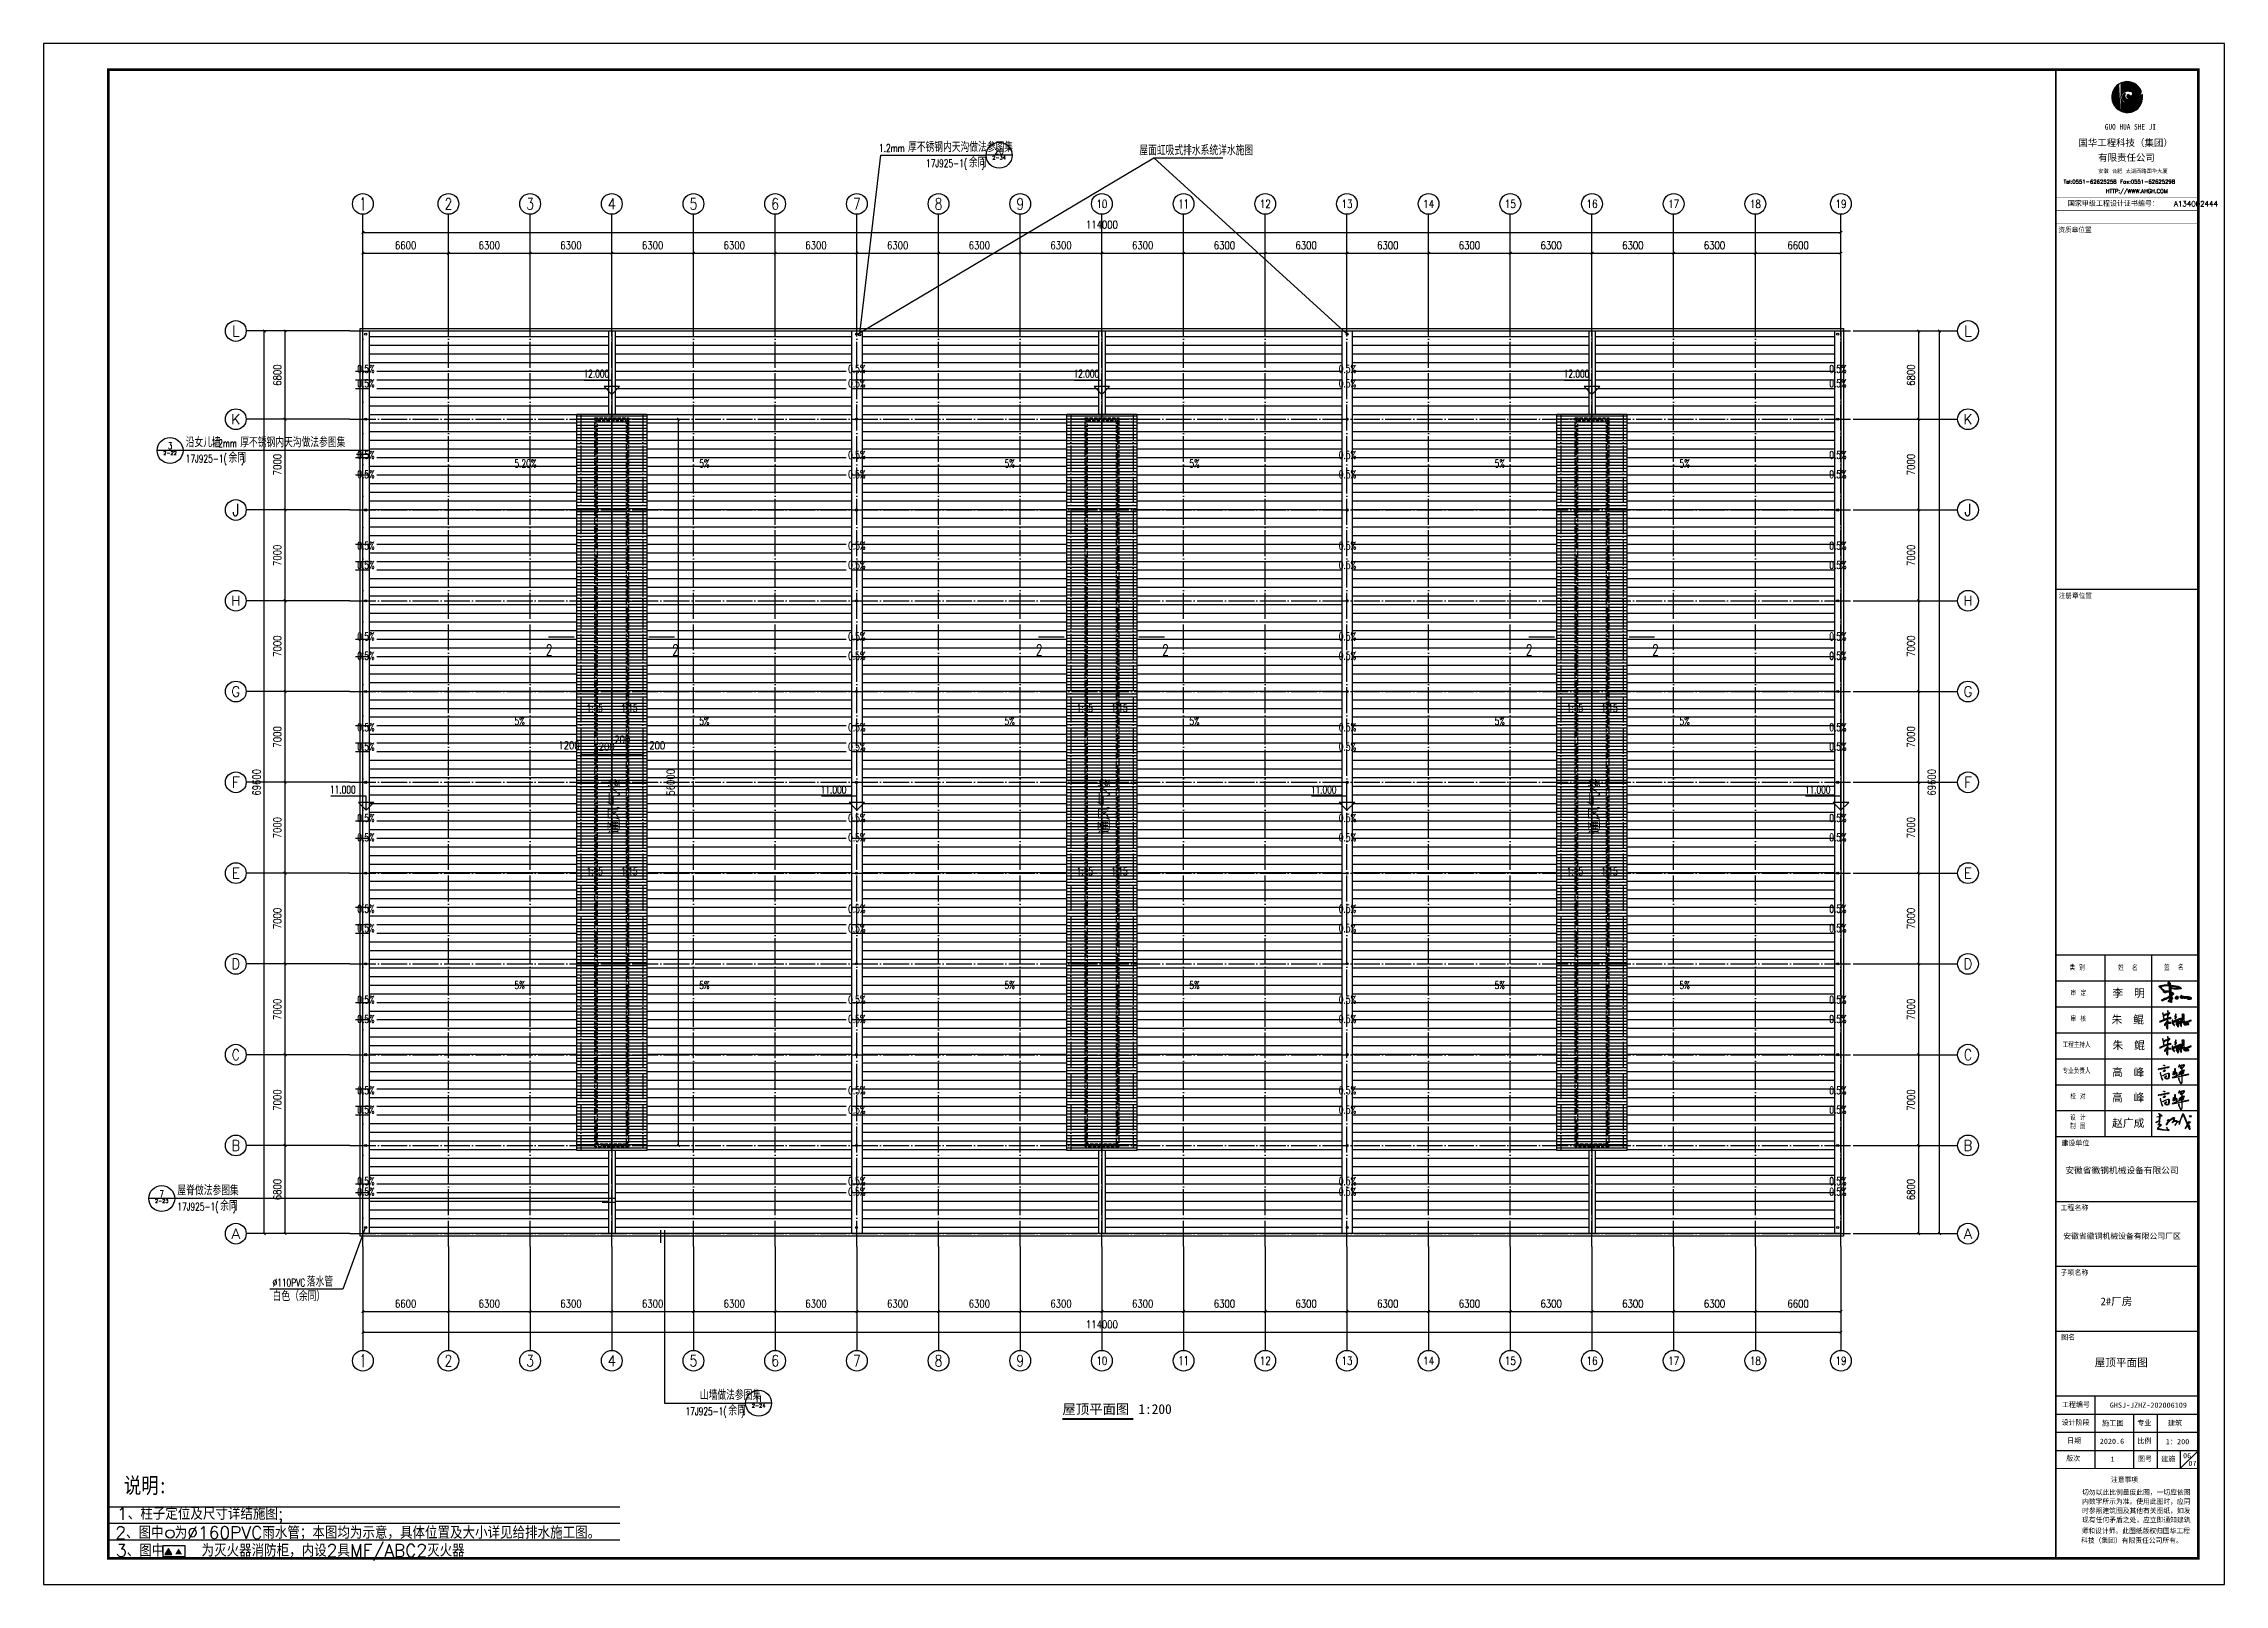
# Model space of a CAD drawing. Extents: x -21908402 to 2288787, y 79687 to 5079726.
# Drawn here: x 2095687 to 2263887, y 198487 to 317287 of the extents above; entities that cross this region are included whole.
import ezdxf
from ezdxf.enums import TextEntityAlignment as Align

# ---------------------------------------------------------------- set-up
doc = ezdxf.new("R2010")
doc.units = 0
doc.header["$LTSCALE"] = 1000
doc.linetypes.add('DASH', pattern=[0.35, 0.25, -0.1])
doc.linetypes.add('DOTE', pattern=[2.42, 2, -0.2, 0.02, -0.2])
doc.layers.get('0').update_dxf_attribs({"linetype": 'CONTINUOUS'})
doc.layers.get('DEFPOINTS').update_dxf_attribs({"linetype": 'CONTINUOUS'})
for name, color, linetype in [('1', 140, 'CONTINUOUS'), ('AXIS', 3, 'CONTINUOUS'), ('AXIS_TEXT', 7, 'CONTINUOUS'), ('DIM_ELEV', 3, 'CONTINUOUS'), ('DIM_IDEN', 3, 'CONTINUOUS'), ('DIM_LEAD', 3, 'CONTINUOUS'), ('DIM_SYMB', 3, 'CONTINUOUS'), ('DOTE', 1, 'DOTE'), ('PP-PM-TK', 7, 'CONTINUOUS'), ('PUB_DIM', 3, 'CONTINUOUS'), ('PUB_TEXT', 7, 'CONTINUOUS'), ('PUB_TITLE', 4, 'CONTINUOUS'), ('TEXT', 7, 'CONTINUOUS'), ('填充', 8, 'CONTINUOUS'), ('签名', 255, 'CONTINUOUS'), ('管道', 3, 'CONTINUOUS'), ('虚线浅显', 139, 'CONTINUOUS')]:
    doc.layers.add(name, color=color, linetype=linetype)
doc.styles.add('-黑体', font='simhei.ttf', dxfattribs={"width": 0.8})
doc.styles.add('_TCH_AXIS', font='COMPLEX', dxfattribs={"bigfont": 'GBCBIG'})
doc.styles.add('_TCH_DIM', font='SIMPLEX', dxfattribs={"bigfont": 'GBCBIG'})
doc.styles.add('_TCH_DYN', font='')
doc.styles.add('_TCH_LABEL', font='COMPLEX', dxfattribs={"bigfont": 'GBCBIG'})
doc.styles.add('COMPLEX', font='COMPLEX')
doc.styles.add('DIM_FONT', font='simplex.shx', dxfattribs={"width": 0.8})
doc.styles.add('HZTXT', font='txt', dxfattribs={"width": 0.7, "height": 300, "bigfont": 'HZTXT'})
doc.styles.add('STYLE1', font='simhei.ttf', dxfattribs={"width": 0.8})
doc.styles.add('TQ', font='txt.shx', dxfattribs={"width": 0.8, "bigfont": 'hztxt.shx'})
doc.styles.get('_TCH_DYN').set_extended_font_data('SimSun')
doc.dimstyles.new('DIMN200', dxfattribs={"dimscale": 2, "dimtxt": 300, "dimasz": 100, "dimexe": 250, "dimexo": 300, "dimgap": 150, "dimtad": 1, "dimdec": 0, "dimzin": 0, "dimtxsty": 'DIM_FONT', "dimblk": 'ARCHTICK', "dimcen": 0.09, "dimclrt": 7, "dimazin": 3, "dimtfac": 1, "dimtdec": 0, "dimtix": 1, "dimtmove": 0, "dimatfit": 3, "dimtolj": 1, "dimtzin": 0})
pattern_1 = [(0, (0, 0), (0, 666.75), [])]

msp = doc.modelspace()

# ---------------------------------------------------------------- texts
at = {"layer": 'PUB_TEXT', "width": 0.705882}
for s, height, style, p in [('1.2mm', 595, '_TCH_LABEL', (2160117.4, 308940.1)), ('17J925-1(', 595, '_TCH_LABEL', (2163750.3, 307759.7)), (')', 595, '_TCH_LABEL', (2168033.3, 307759.7)), ('12.000', 595, '_TCH_DIM', (2137327.3, 291532.4)), ('12.000', 595, '_TCH_DIM', (2175127.3, 291532.4)), ('12.000', 595, '_TCH_DIM', (2212927.3, 291532.4)), ('1.2mm', 595, '_TCH_LABEL', (2108614.2, 286174.9)), ('17J925-1(', 595, '_TCH_LABEL', (2106648.3, 284994.5)), (')', 595, '_TCH_LABEL', (2110931.3, 284994.5)), ('5.20%', 595, '_TCH_DIM', (2132002.2, 284616.7)), ('5%', 595, '_TCH_DIM', (2146257.9, 284616.7)), ('5%', 595, '_TCH_DIM', (2169802.2, 284616.7)), ('5%', 595, '_TCH_DIM', (2184057.9, 284616.7)), ('5%', 595, '_TCH_DIM', (2207602.2, 284616.7)), ('5%', 595, '_TCH_DIM', (2221857.9, 284616.7)), ('2', 850, '_TCH_LABEL', (2134420.4, 270103)), ('2', 850, '_TCH_LABEL', (2144155, 270103)), ('2', 850, '_TCH_LABEL', (2172220.4, 270103)), ('2', 850, '_TCH_LABEL', (2181955, 270103)), ('2', 850, '_TCH_LABEL', (2210020.4, 270103)), ('2', 850, '_TCH_LABEL', (2219755, 270103)), ('1:15', 595, '_TCH_DIM', (2137565.4, 265758.5)), ('1:15', 595, '_TCH_DIM', (2140234.6, 265758.5)), ('1:15', 595, '_TCH_DIM', (2175365.4, 265758.5)), ('1:15', 595, '_TCH_DIM', (2178034.6, 265758.5)), ('1:15', 595, '_TCH_DIM', (2213165.4, 265758.5)), ('1:15', 595, '_TCH_DIM', (2215834.6, 265758.5)), ('5%', 595, '_TCH_DIM', (2132002.2, 264750.4)), ('5%', 595, '_TCH_DIM', (2146257.9, 264750.4)), ('5%', 595, '_TCH_DIM', (2169802.2, 264750.4)), ('5%', 595, '_TCH_DIM', (2184057.9, 264750.4)), ('5%', 595, '_TCH_DIM', (2207602.2, 264750.4)), ('5%', 595, '_TCH_DIM', (2221857.9, 264750.4)), ('11.000', 595, '_TCH_DIM', (2117776.4, 259462.8)), ('11.000', 595, '_TCH_DIM', (2155623.9, 259462.8)), ('11.000', 595, '_TCH_DIM', (2193423.9, 259462.8)), ('11.000', 595, '_TCH_DIM', (2231523.9, 259462.8)), ('1:15', 595, '_TCH_DIM', (2137565.4, 253173.7)), ('1:15', 595, '_TCH_DIM', (2140234.6, 253173.7)), ('1:15', 595, '_TCH_DIM', (2175365.4, 253173.7)), ('1:15', 595, '_TCH_DIM', (2178034.6, 253173.7)), ('1:15', 595, '_TCH_DIM', (2213165.4, 253173.7)), ('1:15', 595, '_TCH_DIM', (2215834.6, 253173.7)), ('5%', 595, '_TCH_DIM', (2132002.2, 244400.8)), ('5%', 595, '_TCH_DIM', (2146257.9, 244400.8)), ('5%', 595, '_TCH_DIM', (2169802.2, 244400.8)), ('5%', 595, '_TCH_DIM', (2184057.9, 244400.8)), ('5%', 595, '_TCH_DIM', (2207602.2, 244400.8)), ('5%', 595, '_TCH_DIM', (2221857.9, 244400.8)), ('17J925-1(', 595, '_TCH_LABEL', (2106006.1, 227315.5)), (')', 595, '_TCH_LABEL', (2110289.1, 227315.5)), ('%%c110PVC', 595, '_TCH_LABEL', (2113346.6, 221458.4)), ('17J925-1(', 595, '_TCH_LABEL', (2145201.2, 211534.3)), (')', 595, '_TCH_LABEL', (2149484.2, 211534.3))]:
    msp.add_text(s, height=height, dxfattribs=dict(at, style=style)).set_placement(p)
at = {"layer": 'PUB_TEXT'}
for s, height, style, p in [('厚不锈钢内天沟做法参图集', 675.177, '_TCH_LABEL', (2162357.4, 308940.1)), ('余同', 675.18, '_TCH_LABEL', (2167050.3, 307759.7)), ('屋面虹吸式排水系统详水施图', 675.177, '_TCH_DIM', (2180199.3, 308689.7)), ('沿女儿墙', 675.18, '_TCH_LABEL', (2106648.3, 286174.9)), ('厚不锈钢内天沟做法参图集', 675.177, '_TCH_LABEL', (2110854.2, 286174.9)), ('余同', 675.18, '_TCH_LABEL', (2109948.3, 284994.5)), ('屋脊做法参图集', 675.18, '_TCH_LABEL', (2106006.1, 228496)), ('余同', 675.18, '_TCH_LABEL', (2109306.1, 227315.5)), ('落水管', 675.18, '_TCH_LABEL', (2115986.6, 221458.4)), ('白色（余同）', 675.18, '_TCH_LABEL', (2113346.6, 220338.4)), ('山墙做法参图集', 675.18, '_TCH_LABEL', (2146302.9, 212714.8)), ('余同', 675.18, '_TCH_LABEL', (2148501.2, 211534.3)), ('屋顶平面图', 755.27, '_TCH_DYN', (2174269.5, 211625.9)), ('1:200', 755.27, '_TCH_DYN', (2180126.9, 211625.9))]:
    msp.add_text(s, height=height, dxfattribs=dict(at, style=style)).set_placement(p)
at = {"layer": 'PUB_TEXT', "style": '_TCH_LABEL'}
for s, height, p, p2 in [('2-34', 270.24, (2168862.1, 308353.7), (2169904.5, 308353.7)), ('20', 439.31, (2169027.7, 308765.9), (2169738.9, 308765.9)), ('3', 522, (2105264.3, 286017.2), (2105612.3, 286017.2)), ('2-22', 272.78, (2104918.7, 285585.5), (2105957.9, 285585.5)), ('7', 522, (2104622.1, 228338.3), (2104970.1, 228338.3)), ('2-23', 272.78, (2104276.6, 227906.5), (2105315.7, 227906.5)), ('2-24', 267.75, (2150311.4, 212131.4), (2151356.9, 212131.4)), ('11', 484.04, (2150557.6, 212549.5), (2151110.8, 212549.5))]:
    msp.add_text(s, height=height, dxfattribs=at).set_placement(p, p2, align=Align.FIT)
at = {"layer": 'PUB_TEXT', "style": '_TCH_DYN'}
for p in [(2140059.6, 256309.4), (2177859.6, 256309.4), (2215659.6, 256309.4)]:
    msp.add_text('通风气楼', height=793.04, rotation=90, dxfattribs=at).set_placement(p)
at = {"layer": 'PUB_TITLE', "color": 255, "style": '-黑体'}
for s, height, p in [('屋顶平面图', 600, (2253887.3, 215298.3)), ('06', 400, (2260698.2, 208210.6))]:
    msp.add_text(s, height=height, dxfattribs=at).set_placement(p)

# ---------------------------------------------------------------- blocks, each defined once
blk = doc.blocks.new('*U16')
at = {"layer": 'PP-PM-TK', "color": 1}
for points in [[(-734, 26), (-725, -117), (-725, 92)], [(-725, 92), (-715, -155), (-715, 168)], [(-725, -117), (-725, 92), (-715, -155)], [(-715, 168), (-689, -255), (-689, 245)], [(-715, -155), (-715, 168), (-689, -255)], [(-689, 245), (-669, -296), (-669, 303)], [(-689, -255), (-689, 245), (-669, -296)], [(-669, 303), (-627, -384), (-627, 377)], [(-669, -296), (-669, 303), (-627, -384)], [(-627, 377), (-598, -422), (-598, 427)], [(-627, -384), (-627, 377), (-598, -422)], [(-598, 427), (-540, -498), (-540, 493)], [(-598, -422), (-598, 427), (-540, -498)], [(-540, 493), (-504, -531), (-504, 535)], [(-540, -498), (-540, 493), (-504, -531)], [(-504, 535), (-434, -593), (-434, 589)], [(-504, -531), (-504, 535), (-434, -593)], [(-434, 589), (-390, -619), (-390, 622)], [(-434, -593), (-434, 589), (-390, -619)], [(-390, 622), (-310, -666), (-310, 662)], [(-390, -619), (-390, 622), (-310, -666)], [(-310, 662), (-302, -669), (-302, 667)], [(-310, -666), (-310, 662), (-302, -669)], [(-302, 667), (-300, 1), (-300, 667)], [(-300, 667), (-299, 9), (-299, 668)], [(-299, 668), (-289, 51), (-289, 673)], [(-289, 673), (-287, 62), (-287, 674)], [(-287, 674), (-274, 89), (-274, 680)], [(-274, 680), (-262, 115), (-262, 686)], [(-262, 686), (-255, 126), (-255, 688)], [(-262, 686), (-262, 115), (-262, 686)], [(-255, 688), (-231, 157), (-231, 695)], [(-231, 695), (-227, 163), (-227, 696)], [(-227, 696), (-222, 168), (-222, 697)], [(-222, 697), (-221, 168), (-221, 697)], [(-222, 3), (-221, -43), (-221, 4)], [(-221, 697), (-215, 174), (-215, 699)], [(-221, 4), (-215, -82), (-215, 32)], [(-221, -43), (-221, 4), (-215, -82)], [(-215, 699), (-211, 177), (-211, 700)], [(-215, 32), (-211, -92), (-211, 48)], [(-215, -82), (-215, 32), (-211, -92)], [(-211, 700), (-202, 186), (-202, 703)], [(-211, 48), (-202, -118), (-202, 68)], [(-211, -92), (-211, 48), (-202, -118)], [(-202, 703), (-199, 188), (-199, 704)], [(-202, 68), (-199, -122), (-199, 73)], [(-202, -118), (-202, 68), (-199, -122)], [(-199, 704), (-185, 201), (-185, 708)], [(-199, 73), (-185, -143), (-185, 93)], [(-199, -122), (-199, 73), (-185, -143)], [(-185, 708), (-183, 203), (-183, 708)], [(-185, 93), (-183, -145), (-183, 96)], [(-185, -143), (-185, 93), (-183, -145)], [(-183, 708), (-179, 206), (-179, 709)], [(-183, 96), (-179, -149), (-179, 100)], [(-183, -145), (-183, 96), (-179, -149)], [(-179, 709), (-176, 208), (-176, 710)], [(-179, 100), (-176, -152), (-176, 103)], [(-179, -149), (-179, 100), (-176, -152)], [(-176, 710), (-175, 208), (-175, 710)], [(-176, 103), (-175, -153), (-175, 104)], [(-176, -152), (-176, 103), (-175, -153)], [(-175, 710), (-163, 216), (-163, 714)], [(-175, 104), (-163, -165), (-163, 116)], [(-175, -153), (-175, 104), (-163, -165)], [(-163, 714), (-142, 228), (-142, 719)], [(-163, 116), (-142, -181), (-142, 137)], [(-163, -165), (-163, 116), (-142, -181)], [(-142, 719), (-124, 239), (-124, 724)], [(-142, 137), (-124, -195), (-124, 151)], [(-142, -181), (-142, 137), (-124, -195)], [(-124, 724), (-123, 240), (-123, 724)], [(-124, 151), (-123, -196), (-123, 152)], [(-124, -195), (-124, 151), (-123, -196)], [(-123, 724), (-122, 240), (-122, 724)], [(-123, 152), (-122, -196), (-122, 153)], [(-123, -196), (-123, 152), (-122, -196)], [(-122, 724), (-114, 243), (-114, 725)], [(-122, 153), (-114, -202), (-114, 157)], [(-122, -196), (-122, 153), (-114, -202)], [(-114, 725), (-112, 244), (-112, 725)], [(-114, 157), (-112, 107), (-112, 158)], [(-114, -202), (-114, 87), (-112, -204)], [(-112, 725), (-112, 244), (-112, 725)], [(-112, 725), (-111, 244), (-111, 725)], [(-112, 158), (-111, 117), (-111, 159)], [(-112, 158), (-112, 108), (-112, 158)], [(-112, -204), (-112, 45), (-112, -204)], [(-112, -204), (-112, 42), (-111, -204)], [(-111, 725), (-110, 245), (-110, 725)], [(-111, 159), (-110, 119), (-110, 159)], [(-111, -204), (-111, 38), (-110, -205)], [(-110, 725), (-105, 247), (-105, 725)], [(-110, 159), (-105, 131), (-105, 162)], [(-110, -205), (-110, 34), (-105, -208)], [(-105, 725), (-102, 248), (-102, 726)], [(-105, 162), (-102, 135), (-102, 164)], [(-105, -208), (-105, 12), (-102, -210)], [(-102, 726), (-101, 249), (-101, 726)], [(-102, 164), (-101, 137), (-101, 165)], [(-101, 726), (-95, 251), (-95, 726)], [(-101, 165), (-95, 145), (-95, 166)], [(-95, 726), (-89, 254), (-89, 727)], [(-95, 166), (-89, 151), (-89, 167)], [(-89, 727), (-85, 255), (-85, 727)], [(-85, 727), (-83, 256), (-83, 727)], [(-83, 727), (-79, 257), (-79, 727)], [(-79, 727), (-59, 265), (-59, 729)], [(-59, 729), (-54, 267), (-54, 729)], [(-54, 729), (-45, 270), (-45, 730)], [(-45, 730), (-34, 272), (-34, 731)], [(-34, 731), (-28, 273), (-28, 731)], [(-28, 731), (-19, 276), (-19, 732)], [(-19, 732), (-12, 276), (-12, 732)], [(-12, 732), (-10, 277), (-10, 732)], [(-12, 25), (-10, 11), (-10, 47)], [(-10, 732), (-10, 277), (-10, 732)], [(-10, 732), (-9, 277), (-9, 732)], [(-10, 47), (-9, 4), (-9, 50)], [(-10, 11), (-10, 47), (-10, 10)], [(-10, 47), (-10, 10), (-10, 47)], [(-10, 10), (-10, 47), (-9, 4)], [(-9, 732), (-4, 277), (-4, 733)], [(-9, 50), (-4, -7), (-4, 68)], [(-9, 4), (-9, 50), (-4, -7)], [(-4, 733), (-3, 277), (-3, 733)], [(-4, 68), (-3, -8), (-3, 69)], [(-4, -7), (-4, 68), (-3, -8)], [(-3, 733), (2, 278), (2, 733)], [(-3, 69), (2, -19), (2, 80)], [(-3, -8), (-3, 69), (2, -19)], [(2, 733), (7, 279), (7, 734)], [(2, 80), (7, -24), (7, 87)], [(2, -19), (2, 80), (7, -24)], [(7, 734), (16, 280), (16, 734)], [(7, 87), (16, -35), (16, 98)], [(7, -24), (7, 87), (16, -35)], [(16, 280), (16, 734), (18, 279)], [(16, 734), (18, 279), (18, 734)], [(16, 98), (18, -37), (18, 100)], [(16, -35), (16, 98), (18, -37)], [(18, 279), (18, 734), (21, 279)], [(18, 100), (21, -39), (21, 103)], [(18, -37), (18, 100), (21, -39)], [(21, 279), (21, 734), (28, 279)], [(21, 103), (28, -45), (28, 111)], [(21, -39), (21, 103), (28, -45)], [(28, 279), (28, 733), (30, 279)], [(28, 111), (30, -46), (30, 113)], [(28, -45), (28, 111), (30, -46)], [(30, 279), (30, 733), (40, 278)], [(30, 113), (40, -53), (40, 121)], [(30, -46), (30, 113), (40, -53)], [(40, 278), (40, 732), (44, 278)], [(40, 121), (44, -56), (44, 124)], [(40, -53), (40, 121), (44, -56)], [(44, 278), (44, 731), (58, 277)], [(44, 124), (58, -63), (58, 135)], [(44, -56), (44, 124), (58, -63)], [(58, 277), (58, 730), (69, 276)], [(58, -63), (58, 135), (69, -69)], [(69, 276), (69, 728), (70, 276)], [(69, -69), (69, 126), (70, -69)], [(70, 276), (70, 728), (84, 275)], [(70, -69), (70, 125), (84, -74)], [(84, 275), (84, 726), (85, 275)], [(84, -74), (84, 113), (85, -74)], [(85, 275), (85, 726), (108, 274)], [(85, -74), (85, 112), (108, -81)], [(108, 274), (108, 723), (108, 274)], [(108, 274), (108, 723), (108, 274)], [(108, 274), (108, 723), (109, 274)], [(108, -81), (108, 88), (108, -82)], [(108, -82), (108, 87), (108, -82)], [(108, -82), (108, 87), (109, -82)], [(109, 274), (109, 723), (112, 273)], [(109, -82), (109, 87), (112, -82)], [(112, 273), (112, 723), (135, 270)], [(112, -82), (112, 84), (135, -86)], [(135, 270), (135, 720), (147, 269)], [(135, -86), (135, 66), (147, -88)], [(147, 269), (147, 719), (152, 268)], [(147, -88), (147, 62), (152, -88)], [(152, 268), (152, 718), (152, 268)], [(152, 268), (152, 718), (159, 268)], [(152, -88), (152, 60), (152, -89)], [(152, -89), (152, 60), (159, -89)], [(159, 268), (159, 717), (160, 267)], [(159, -89), (159, 59), (160, -89)], [(160, 267), (160, 717), (164, 267)], [(160, -89), (160, 59), (164, -89)], [(164, 267), (164, 716), (171, 265)], [(164, -89), (164, 59), (171, -89)], [(171, 265), (171, 713), (179, 263)], [(171, 58), (179, -90), (179, 60)], [(171, -89), (171, 58), (179, -90)], [(179, 263), (179, 711), (185, 262)], [(179, 60), (185, -90), (185, 61)], [(179, -90), (179, 60), (185, -90)], [(185, 262), (185, 709), (191, 261)], [(185, 61), (191, -90), (191, 62)], [(191, 261), (191, 707), (207, 254)], [(191, 62), (207, -89), (207, 65)], [(207, 254), (207, 702), (209, 253)], [(207, 65), (209, -89), (209, 66)], [(209, 253), (209, 701), (217, 250)], [(209, 66), (217, -89), (217, 70)], [(217, 250), (217, 698), (225, 244)], [(217, 70), (225, -89), (225, 75)], [(225, 244), (225, 696), (243, 230)], [(225, 75), (243, -87), (243, 86)], [(243, 230), (243, 690), (246, 228)], [(243, 86), (246, -86), (246, 91)], [(246, 228), (246, 689), (248, 227)], [(246, 91), (248, -86), (248, 93)], [(248, 227), (248, 688), (249, 226)], [(248, 93), (249, -86), (249, 94)], [(249, 226), (249, 688), (255, 216)], [(249, 94), (255, -86), (255, 102)], [(255, 216), (255, 686), (266, 199)], [(255, 102), (266, -84), (266, 117)], [(266, 199), (266, 682), (270, 192)], [(266, 117), (270, -84), (270, 133)], [(270, 192), (270, 681), (276, 155)], [(270, 133), (276, -83), (276, 155)], [(569, -14), (588, -190), (588, 2)], [(588, 2), (593, -187), (593, 6)], [(593, 6), (610, -177), (610, 20)], [(610, 20), (616, -173), (616, 25)], [(616, 25), (618, -171), (618, 27)], [(618, 27), (637, -159), (637, 43)], [(637, 43), (643, -155), (643, 48)], [(643, 48), (653, -148), (653, 57)], [(653, 57), (662, -142), (662, 66)], [(662, 66), (664, -140), (664, 68)], [(664, 68), (683, -126), (683, 86)], [(683, 86), (711, -105), (711, 112)], [(711, 112), (724, -95), (724, 124)], [(-302, -669), (-302, -30), (-300, -669)], [(-300, -669), (-300, -43), (-299, -670)], [(-299, -670), (-299, -61), (-289, -673)], [(-289, -673), (-289, -97), (-287, -674)], [(-287, -674), (-287, -102), (-274, -679)], [(-274, -679), (-274, -130), (-262, -683)], [(-262, -683), (-262, -150), (-262, -683)], [(-262, -683), (-262, -150), (-255, -686)], [(-255, -686), (-255, -162), (-231, -694)], [(-231, -694), (-231, -192), (-227, -695)], [(-227, -695), (-227, -195), (-222, -697)], [(-222, -697), (-222, -201), (-221, -697)], [(-221, -697), (-221, -201), (-215, -699)], [(-215, -699), (-215, -207), (-211, -701)], [(-211, -701), (-211, -210), (-202, -704)], [(-202, -704), (-202, -219), (-199, -705)], [(-199, -705), (-199, -222), (-185, -710)], [(-185, -710), (-185, -235), (-183, -711)], [(-183, -711), (-183, -237), (-179, -712)], [(-179, -712), (-179, -241), (-176, -713)], [(-176, -713), (-176, -244), (-175, -713)], [(-175, -713), (-175, -244), (-163, -715)], [(-163, -715), (-163, -252), (-142, -718)], [(-142, -718), (-142, -265), (-124, -721)], [(-124, -721), (-124, -276), (-123, -721)], [(-123, -721), (-123, -277), (-122, -721)], [(-122, -721), (-122, -277), (-114, -722)], [(-114, -722), (-114, -282), (-112, -723)], [(-112, -723), (-112, -284), (-112, -723)], [(-112, -723), (-112, -284), (-111, -723)], [(-111, -723), (-111, -284), (-110, -723)], [(-110, -723), (-110, -285), (-105, -724)], [(-105, -724), (-105, -287), (-102, -724)], [(-102, -210), (-102, -2), (-101, -212)], [(-102, -724), (-102, -288), (-101, -724)], [(-101, -212), (-101, -5), (-95, -215)], [(-101, -724), (-101, -289), (-95, -725)], [(-95, -215), (-95, -17), (-89, -219)], [(-95, -725), (-95, -291), (-89, -726)], [(-89, -219), (-89, -28), (-85, -222)], [(-89, -726), (-89, -294), (-85, -727)], [(-85, -222), (-85, -35), (-83, -223)], [(-85, -727), (-85, -295), (-83, -727)], [(-83, -223), (-83, -39), (-79, -226)], [(-83, -727), (-83, -296), (-79, -727)], [(-79, -226), (-79, -46), (-59, -239)], [(-79, -727), (-79, -298), (-59, -730)], [(-59, -239), (-59, -68), (-54, -241)], [(-59, -730), (-59, -306), (-54, -731)], [(-54, -241), (-54, -73), (-45, -246)], [(-54, -731), (-54, -308), (-45, -732)], [(-45, -246), (-45, -83), (-34, -252)], [(-45, -732), (-45, -312), (-34, -734)], [(-34, -252), (-34, -91), (-28, -254)], [(-28, -254), (-28, -95), (-19, -259)], [(-19, -259), (-19, -101), (-12, -263)], [(-12, -263), (-12, -106), (-10, -264)], [(-10, -264), (-10, -108), (-10, -264)], [(-10, -264), (-10, -108), (-9, -264)], [(-9, -264), (-9, -108), (-4, -267)], [(-4, -267), (-4, -111), (-3, -267)], [(-3, -267), (-3, -111), (2, -269)], [(2, -269), (2, -114), (7, -270)], [(7, -270), (7, -116), (16, -273)], [(16, -273), (16, -121), (18, -274)], [(18, -274), (18, -122), (21, -274)], [(21, -274), (21, -123), (28, -277)], [(28, -277), (28, -127), (30, -277)], [(30, -277), (30, -128), (40, -280)], [(40, -280), (40, -131), (44, -281)], [(44, -281), (44, -133), (58, -283)], [(58, -283), (58, -137), (69, -285)], [(69, -285), (69, -141), (70, -285)], [(70, -285), (70, -141), (84, -288)], [(84, -288), (84, -144), (85, -288)], [(85, -288), (85, -144), (108, -289)], [(108, -289), (108, -149), (108, -289)], [(108, -289), (108, -149), (108, -289)], [(108, -289), (108, -149), (109, -289)], [(109, -289), (109, -150), (112, -289)], [(112, -289), (112, -150), (135, -291)], [(135, -291), (135, -153), (147, -291)], [(147, -291), (147, -154), (152, -291)], [(152, -291), (152, -155), (152, -291)], [(152, -291), (152, -155), (159, -292)], [(152, -344), (152, -716), (152, -344)], [(152, -344), (159, -714), (159, -344)], [(159, -292), (159, -155), (160, -292)], [(159, -344), (160, -714), (160, -344)], [(160, -292), (160, -156), (164, -292)], [(160, -344), (164, -713), (164, -344)], [(164, -292), (164, -156), (171, -292)], [(164, -344), (171, -711), (171, -344)], [(171, -292), (171, -156), (179, -293)], [(171, -344), (179, -709), (179, -343)], [(179, -343), (185, -707), (185, -343)], [(185, -343), (191, -706), (191, -343)], [(191, -343), (207, -702), (207, -342)], [(207, -156), (209, -291), (209, -156)], [(207, -342), (209, -701), (209, -342)], [(209, -156), (217, -291), (217, -155)], [(209, -342), (217, -699), (217, -342)], [(217, -155), (225, -290), (225, -155)], [(217, -342), (225, -697), (225, -341)], [(225, -155), (243, -289), (243, -153)], [(225, -341), (243, -693), (243, -340)], [(243, -153), (246, -289), (246, -153)], [(243, -340), (246, -692), (246, -340)], [(246, -153), (248, -289), (248, -153)], [(246, -340), (248, -692), (248, -340)], [(248, -153), (249, -289), (249, -153)], [(248, -340), (249, -691), (249, -340)], [(249, -153), (255, -289), (255, -152)], [(249, -340), (255, -688), (255, -339)], [(255, -152), (266, -288), (266, -150)], [(255, -339), (266, -683), (266, -338)], [(266, -150), (270, -288), (270, -150)], [(266, -338), (270, -681), (270, -338)], [(270, -150), (276, -288), (276, -149)], [(270, -338), (276, -678), (276, -337)], [(276, -149), (283, -287), (283, -147)], [(276, -337), (283, -675), (283, -337)], [(283, -147), (296, -287), (296, -145)], [(283, -337), (296, -669), (296, -335)], [(296, -145), (302, -286), (302, -144)], [(296, -335), (302, -666), (302, -335)], [(302, -144), (307, -286), (307, -143)], [(302, -335), (307, -664), (307, -334)], [(307, -143), (311, -285), (311, -142)], [(307, -334), (311, -662), (311, -334)], [(311, -142), (341, -281), (341, -133)], [(311, -334), (341, -648), (341, -328)], [(341, -133), (369, -276), (369, -125)], [(341, -328), (369, -634), (369, -323)], [(369, -125), (375, -275), (375, -123)], [(369, -323), (375, -631), (375, -322)], [(375, -123), (377, -275), (377, -123)], [(375, -322), (377, -631), (377, -322)], [(377, -123), (383, -273), (383, -121)], [(377, -322), (383, -626), (383, -320)], [(383, -121), (397, -269), (397, -115)], [(383, -320), (397, -616), (397, -316)], [(397, -115), (421, -264), (421, -104)], [(397, -316), (421, -598), (421, -309)], [(421, -104), (431, -261), (431, -100)], [(421, -309), (431, -591), (431, -307)], [(431, -100), (444, -256), (444, -94)], [(431, -307), (444, -581), (444, -303)], [(444, -94), (450, -254), (450, -91)], [(444, -303), (450, -576), (450, -300)], [(450, -91), (460, -250), (460, -87)], [(450, -300), (460, -569), (460, -297)], [(460, -87), (483, -242), (483, -74)], [(460, -297), (483, -552), (483, -288)], [(483, -74), (492, -239), (492, -68)], [(483, -288), (492, -546), (492, -285)], [(492, -68), (509, -231), (509, -58)], [(492, -68), (492, -239), (492, -68)], [(492, -284), (509, -527), (509, -278)], [(492, -285), (492, -545), (492, -284)], [(509, -58), (512, -229), (512, -56)], [(509, -278), (512, -524), (512, -277)], [(512, -56), (513, -229), (513, -55)], [(512, -277), (513, -522), (513, -276)], [(513, -55), (530, -221), (530, -43)], [(513, -276), (530, -504), (530, -269)], [(530, -43), (542, -215), (542, -35)], [(530, -269), (542, -491), (542, -263)], [(542, -35), (552, -210), (552, -28)], [(542, -263), (552, -480), (552, -258)], [(552, -28), (555, -209), (555, -25)], [(552, -258), (555, -476), (555, -257)], [(555, -25), (569, -201), (569, -14)], [(555, -257), (569, -461), (569, -251)], [(569, -251), (588, -440), (588, -242)], [(588, -242), (593, -432), (593, -239)], [(593, -239), (610, -405), (610, -232)], [(610, -232), (616, -395), (616, -229)], [(616, -229), (618, -391), (618, -228)], [(618, -228), (637, -360), (637, -219)], [(637, -219), (643, -350), (643, -217)], [(643, -217), (653, -334), (653, -212)], [(653, -212), (662, -318), (662, -207)], [(662, -207), (664, -312), (664, -206)], [(664, -206), (683, -260), (683, -197)], [(683, -260), (683, -197), (711, -183)]]:
    blk.add_solid(points, dxfattribs=at)
at = {"layer": 'PP-PM-TK', "color": 1, "extrusion": (0, 0, -1)}
for points in [[(302, -30), (302, 667), (300, 1)], [(300, 1), (300, 667), (299, 9)], [(299, 9), (299, 668), (289, 51)], [(289, 51), (289, 673), (287, 62)], [(287, 62), (287, 674), (274, 89)], [(274, 89), (274, 680), (262, 115)], [(262, 115), (262, 686), (262, 115)], [(262, 115), (262, 686), (255, 126)], [(255, 126), (255, 688), (231, 157)], [(231, 157), (231, 695), (227, 163)], [(227, 163), (227, 696), (222, 168)], [(222, 168), (222, 697), (221, 168)], [(221, 168), (221, 697), (215, 174)], [(215, 174), (215, 699), (211, 177)], [(211, 177), (211, 700), (202, 186)], [(202, 186), (202, 703), (199, 188)], [(199, 188), (199, 704), (185, 201)], [(185, 201), (185, 708), (183, 203)], [(183, 203), (183, 708), (179, 206)], [(179, 206), (179, 709), (176, 208)], [(176, 208), (176, 710), (175, 208)], [(175, 208), (175, 710), (163, 216)], [(163, 216), (163, 714), (142, 228)], [(142, 228), (142, 719), (124, 239)], [(124, 239), (124, 724), (123, 240)], [(123, 240), (123, 724), (122, 240)], [(122, 240), (122, 724), (114, 243)], [(114, 243), (114, 725), (112, 244)], [(114, 87), (114, 157), (112, 107)], [(114, 87), (112, -204), (112, 45)], [(112, 244), (112, 725), (112, 244)], [(112, 244), (112, 725), (111, 244)], [(112, 107), (112, 158), (112, 108)], [(112, 108), (112, 158), (111, 117)], [(112, 45), (112, -204), (112, 42)], [(112, 42), (111, -204), (111, 38)], [(111, 244), (111, 725), (110, 245)], [(111, 117), (111, 159), (110, 119)], [(111, 38), (110, -205), (110, 34)], [(110, 245), (110, 725), (105, 247)], [(110, 119), (110, 159), (105, 131)], [(110, 34), (105, -208), (105, 12)], [(105, 247), (105, 725), (102, 248)], [(105, 131), (105, 162), (102, 135)], [(105, 12), (102, -210), (102, -2)], [(102, 248), (102, 726), (101, 249)], [(102, 135), (102, 164), (101, 137)], [(101, 249), (101, 726), (95, 251)], [(101, 137), (101, 165), (95, 145)], [(95, 251), (95, 726), (89, 254)], [(95, 145), (95, 166), (89, 151)], [(89, 254), (89, 727), (85, 255)], [(89, 151), (89, 167), (85, 154)], [(89, 167), (85, 154), (85, 164)], [(85, 255), (85, 727), (83, 256)], [(85, 154), (85, 164), (83, 163)], [(83, 256), (83, 727), (79, 257)], [(79, 257), (79, 727), (59, 265)], [(59, 265), (59, 729), (54, 267)], [(54, 267), (54, 729), (45, 270)], [(45, 270), (45, 730), (34, 272)], [(34, 272), (34, 731), (28, 273)], [(28, 273), (28, 731), (19, 276)], [(19, 276), (19, 732), (12, 276)], [(12, 276), (12, 732), (10, 277)], [(10, 277), (10, 732), (10, 277)], [(10, 277), (10, 732), (9, 277)], [(9, 277), (9, 732), (4, 277)], [(4, 277), (4, 733), (3, 277)], [(3, 277), (3, 733), (-2, 278)], [(-2, 278), (-2, 733), (-7, 279)], [(-7, 279), (-7, 734), (-16, 280)], [(-18, 734), (-21, 279), (-21, 734)], [(-21, 734), (-28, 279), (-28, 733)], [(-28, 733), (-30, 279), (-30, 733)], [(-30, 733), (-40, 278), (-40, 732)], [(-40, 732), (-44, 278), (-44, 731)], [(-44, 731), (-58, 277), (-58, 730)], [(-58, 730), (-69, 276), (-69, 728)], [(-58, 135), (-69, -69), (-69, 126)], [(-69, 728), (-70, 276), (-70, 728)], [(-69, 126), (-70, -69), (-70, 125)], [(-70, 728), (-84, 275), (-84, 726)], [(-70, 125), (-84, -74), (-84, 113)], [(-84, 726), (-85, 275), (-85, 726)], [(-84, 113), (-85, -74), (-85, 112)], [(-85, 726), (-108, 274), (-108, 723)], [(-85, 112), (-108, -81), (-108, 88)], [(-108, 723), (-108, 274), (-108, 723)], [(-108, 723), (-108, 274), (-108, 723)], [(-108, 723), (-109, 274), (-109, 723)], [(-108, 88), (-108, -82), (-108, 87)], [(-108, 87), (-108, -82), (-108, 87)], [(-108, 87), (-109, -82), (-109, 87)], [(-109, 723), (-112, 273), (-112, 723)], [(-109, 87), (-112, -82), (-112, 84)], [(-112, 723), (-135, 270), (-135, 720)], [(-112, 84), (-135, -86), (-135, 66)], [(-135, 720), (-147, 269), (-147, 719)], [(-135, 66), (-147, -88), (-147, 62)], [(-147, 719), (-152, 268), (-152, 718)], [(-147, 62), (-152, -88), (-152, 60)], [(-152, 718), (-152, 268), (-152, 718)], [(-152, 718), (-159, 268), (-159, 717)], [(-152, 60), (-152, -89), (-152, 60)], [(-152, 60), (-159, -89), (-159, 59)], [(-159, 717), (-160, 267), (-160, 717)], [(-159, 59), (-160, -89), (-160, 59)], [(-160, 717), (-164, 267), (-164, 716)], [(-160, 59), (-164, -89), (-164, 59)], [(-164, 716), (-171, 265), (-171, 713)], [(-164, 59), (-171, -89), (-171, 58)], [(-171, 713), (-179, 263), (-179, 711)], [(-179, 711), (-185, 262), (-185, 709)], [(-185, 709), (-191, 261), (-191, 707)], [(-185, -90), (-185, 61), (-191, -90)], [(-191, 707), (-207, 254), (-207, 702)], [(-191, -90), (-191, 62), (-207, -89)], [(-207, 702), (-209, 253), (-209, 701)], [(-207, -89), (-207, 65), (-209, -89)], [(-209, 701), (-217, 250), (-217, 698)], [(-209, -89), (-209, 66), (-217, -89)], [(-217, 698), (-225, 244), (-225, 696)], [(-217, -89), (-217, 70), (-225, -89)], [(-225, 696), (-243, 230), (-243, 690)], [(-225, -89), (-225, 75), (-243, -87)], [(-243, 690), (-246, 228), (-246, 689)], [(-243, -87), (-243, 86), (-246, -86)], [(-246, 689), (-248, 227), (-248, 688)], [(-246, -86), (-246, 91), (-248, -86)], [(-248, 688), (-249, 226), (-249, 688)], [(-248, -86), (-248, 93), (-249, -86)], [(-249, 688), (-255, 216), (-255, 686)], [(-249, -86), (-249, 94), (-255, -86)], [(-255, 686), (-266, 199), (-266, 682)], [(-255, -86), (-255, 102), (-266, -84)], [(-266, 682), (-270, 192), (-270, 681)], [(-266, -84), (-266, 117), (-270, -84)], [(-270, 681), (-276, 155), (-276, 679)], [(-270, -84), (-270, 133), (-276, -83)], [(-276, -83), (-276, 679), (-283, -83)], [(-276, 679), (-283, -83), (-283, 677)], [(-283, -83), (-283, 677), (-296, -80)], [(-283, 677), (-296, -80), (-296, 672)], [(-296, -80), (-296, 672), (-302, -79)], [(-296, 672), (-302, -79), (-302, 669)], [(-302, -79), (-302, 669), (-307, -78)], [(-302, 669), (-307, -78), (-307, 666)], [(-307, -78), (-307, 666), (-311, -77)], [(-307, 666), (-311, -77), (-311, 664)], [(-311, -77), (-311, 664), (-341, -71)], [(-311, 664), (-341, -71), (-341, 647)], [(-341, -71), (-341, 647), (-369, -62)], [(-341, 647), (-369, -62), (-369, 631)], [(-369, -62), (-369, 631), (-375, -61)], [(-369, 631), (-375, -61), (-375, 628)], [(-375, -61), (-375, 628), (-377, -60)], [(-375, 628), (-377, -60), (-377, 627)], [(-377, -60), (-377, 627), (-383, -58)], [(-377, 627), (-383, -58), (-383, 623)], [(-383, -58), (-383, 623), (-397, -54)], [(-383, 623), (-397, -54), (-397, 616)], [(-397, -54), (-397, 616), (-421, -43)], [(-397, 616), (-421, -43), (-421, 602)], [(-421, -43), (-421, 602), (-431, -38)], [(-421, 602), (-431, -38), (-431, 594)], [(-431, -38), (-431, 594), (-444, -32)], [(-431, 594), (-444, -32), (-444, 582)], [(-444, -32), (-444, 582), (-450, -29)], [(-444, 582), (-450, -29), (-450, 577)], [(-450, -29), (-450, 577), (-460, -23)], [(-450, 577), (-460, -23), (-460, 568)], [(-460, -23), (-460, 568), (-483, -10)], [(-460, 568), (-483, -10), (-483, 549)], [(-483, -10), (-483, 549), (-492, -3)], [(-483, 549), (-492, -3), (-492, 541)], [(-492, -3), (-492, 541), (-492, -3)], [(-492, 541), (-492, -3), (-492, 541)], [(-492, -3), (-492, 541), (-509, 10)], [(-492, 541), (-509, 10), (-509, 527)], [(-509, 10), (-509, 527), (-512, 12)], [(-509, 527), (-512, 12), (-512, 524)], [(-512, 12), (-512, 524), (-513, 13)], [(-512, 524), (-513, 13), (-513, 523)], [(-513, 13), (-513, 523), (-530, 27)], [(-513, 523), (-530, 27), (-530, 509)], [(-530, 27), (-530, 509), (-542, 38)], [(-530, 509), (-542, 38), (-542, 493)], [(-542, 38), (-542, 493), (-552, 48)], [(-542, 493), (-552, 48), (-552, 481)], [(-552, 48), (-552, 481), (-555, 52)], [(-552, 481), (-555, 52), (-555, 476)], [(-555, 52), (-555, 476), (-569, 65)], [(-555, 476), (-569, 65), (-569, 460)], [(-569, 65), (-569, 460), (-588, 89)], [(-569, 460), (-588, 89), (-588, 435)], [(-588, 89), (-588, 435), (-593, 95)], [(-588, 435), (-593, 95), (-593, 429)], [(-588, -190), (-588, 2), (-593, -187)], [(-593, 95), (-593, 429), (-610, 118)], [(-593, 429), (-610, 118), (-610, 408)], [(-593, -187), (-593, 6), (-610, -177)], [(-610, 118), (-610, 408), (-616, 126)], [(-610, 408), (-616, 126), (-616, 400)], [(-610, -177), (-610, 20), (-616, -173)], [(-616, 126), (-616, 400), (-618, 131)], [(-616, 400), (-618, 131), (-618, 397)], [(-616, -173), (-616, 25), (-618, -171)], [(-618, 131), (-618, 397), (-637, 164)], [(-618, 397), (-637, 164), (-637, 361)], [(-618, -171), (-618, 27), (-637, -159)], [(-637, 164), (-637, 361), (-643, 175)], [(-637, 361), (-643, 175), (-643, 349)], [(-637, -159), (-637, 43), (-643, -155)], [(-643, 175), (-643, 349), (-653, 192)], [(-643, 349), (-653, 192), (-653, 330)], [(-643, -155), (-643, 48), (-653, -148)], [(-653, 192), (-653, 330), (-662, 217)], [(-653, 330), (-662, 217), (-662, 311)], [(-653, -148), (-653, 57), (-662, -142)], [(-662, 217), (-662, 311), (-664, 222)], [(-662, 311), (-664, 222), (-664, 307)], [(-662, -142), (-662, 66), (-664, -140)], [(-664, 222), (-664, 307), (-683, 270)], [(-664, -140), (-664, 68), (-683, -126)], [(-683, -126), (-683, 86), (-711, -105)], [(-711, -105), (-711, 112), (-724, -95)], [(-724, -95), (-724, 124), (-729, -91)], [(-724, 124), (-729, -91), (-729, 74)], [(-729, -91), (-729, 74), (-734, 17)], [(302, -30), (300, -669), (300, -43)], [(300, -43), (299, -670), (299, -61)], [(299, -61), (289, -673), (289, -97)], [(289, -97), (287, -674), (287, -102)], [(287, -102), (274, -679), (274, -130)], [(274, -130), (262, -683), (262, -150)], [(262, -150), (262, -683), (262, -150)], [(262, -150), (255, -686), (255, -162)], [(255, -162), (231, -694), (231, -192)], [(231, -192), (227, -695), (227, -195)], [(227, -195), (222, -697), (222, -201)], [(222, -201), (221, -697), (221, -201)], [(221, -201), (215, -699), (215, -207)], [(215, -207), (211, -701), (211, -210)], [(211, -210), (202, -704), (202, -219)], [(202, -219), (199, -705), (199, -222)], [(199, -222), (185, -710), (185, -235)], [(185, -235), (183, -711), (183, -237)], [(183, -237), (179, -712), (179, -241)], [(179, -241), (176, -713), (176, -244)], [(176, -244), (175, -713), (175, -244)], [(175, -244), (163, -715), (163, -252)], [(163, -252), (142, -718), (142, -265)], [(142, -265), (124, -721), (124, -276)], [(124, -276), (123, -721), (123, -277)], [(123, -277), (122, -721), (122, -277)], [(122, -277), (114, -722), (114, -282)], [(114, -282), (112, -723), (112, -284)], [(112, -284), (112, -723), (112, -284)], [(112, -284), (111, -723), (111, -284)], [(111, -284), (110, -723), (110, -285)], [(110, -285), (105, -724), (105, -287)], [(105, -287), (102, -724), (102, -288)], [(102, -2), (101, -212), (101, -5)], [(102, -288), (101, -724), (101, -289)], [(101, -5), (95, -215), (95, -17)], [(101, -289), (95, -725), (95, -291)], [(95, -17), (89, -219), (89, -28)], [(95, -291), (89, -726), (89, -294)], [(89, -28), (85, -222), (85, -35)], [(89, -294), (85, -727), (85, -295)], [(85, -35), (83, -223), (83, -39)], [(85, -295), (83, -727), (83, -296)], [(83, -39), (79, -226), (79, -46)], [(83, -296), (79, -727), (79, -298)], [(79, -46), (59, -239), (59, -68)], [(79, -298), (59, -730), (59, -306)], [(59, -68), (54, -241), (54, -73)], [(59, -306), (54, -731), (54, -308)], [(54, -73), (45, -246), (45, -83)], [(54, -308), (45, -732), (45, -312)], [(45, -83), (34, -252), (34, -91)], [(45, -312), (34, -734), (34, -316)], [(34, -91), (28, -254), (28, -95)], [(34, -734), (34, -316), (28, -734)], [(34, -316), (28, -734), (28, -319)], [(28, -95), (19, -259), (19, -101)], [(28, -734), (28, -319), (19, -733)], [(28, -319), (19, -733), (19, -321)], [(19, -101), (12, -263), (12, -106)], [(19, -733), (19, -321), (12, -733)], [(19, -321), (12, -733), (12, -322)], [(12, -106), (10, -264), (10, -108)], [(12, -733), (12, -322), (10, -733)], [(12, -322), (10, -733), (10, -323)], [(10, -108), (10, -264), (10, -108)], [(10, -108), (9, -264), (9, -108)], [(10, -733), (10, -323), (10, -733)], [(10, -323), (10, -733), (10, -323)], [(10, -733), (10, -323), (9, -733)], [(10, -323), (9, -733), (9, -323)], [(9, -108), (4, -267), (4, -111)], [(9, -733), (9, -323), (4, -732)], [(9, -323), (4, -732), (4, -324)], [(4, -111), (3, -267), (3, -111)], [(4, -732), (4, -324), (3, -732)], [(4, -324), (3, -732), (3, -324)], [(3, -111), (-2, -269), (-2, -114)], [(3, -732), (3, -324), (-2, -732)], [(3, -324), (-2, -732), (-2, -326)], [(-2, -114), (-7, -270), (-7, -116)], [(-2, -732), (-2, -326), (-7, -732)], [(-2, -326), (-7, -732), (-7, -327)], [(-7, -116), (-16, -273), (-16, -121)], [(-7, -732), (-7, -327), (-16, -731)], [(-7, -327), (-16, -731), (-16, -329)], [(-16, -121), (-18, -274), (-18, -122)], [(-16, -731), (-16, -329), (-18, -731)], [(-16, -329), (-18, -731), (-18, -329)], [(-18, -122), (-21, -274), (-21, -123)], [(-18, -731), (-18, -329), (-21, -731)], [(-18, -329), (-21, -731), (-21, -330)], [(-21, -123), (-28, -277), (-28, -127)], [(-21, -731), (-21, -330), (-28, -731)], [(-21, -330), (-28, -731), (-28, -332)], [(-28, -127), (-30, -277), (-30, -128)], [(-28, -731), (-28, -332), (-30, -731)], [(-28, -332), (-30, -731), (-30, -332)], [(-30, -128), (-40, -280), (-40, -131)], [(-30, -731), (-30, -332), (-40, -730)], [(-30, -332), (-40, -730), (-40, -334)], [(-40, -131), (-44, -281), (-44, -133)], [(-40, -730), (-40, -334), (-44, -730)], [(-40, -334), (-44, -730), (-44, -335)], [(-44, -133), (-58, -283), (-58, -137)], [(-44, -730), (-44, -335), (-58, -729)], [(-44, -335), (-58, -729), (-58, -338)], [(-58, -137), (-69, -285), (-69, -141)], [(-58, -729), (-58, -338), (-69, -729)], [(-58, -338), (-69, -729), (-69, -339)], [(-69, -141), (-70, -285), (-70, -141)], [(-69, -729), (-69, -339), (-70, -729)], [(-69, -339), (-70, -729), (-70, -339)], [(-70, -141), (-84, -288), (-84, -144)], [(-70, -729), (-70, -339), (-84, -728)], [(-70, -339), (-84, -728), (-84, -340)], [(-84, -144), (-85, -288), (-85, -144)], [(-84, -728), (-84, -340), (-85, -728)], [(-84, -340), (-85, -728), (-85, -340)], [(-85, -144), (-108, -289), (-108, -149)], [(-85, -728), (-85, -340), (-108, -727)], [(-85, -340), (-108, -727), (-108, -342)], [(-108, -149), (-108, -289), (-108, -149)], [(-108, -149), (-108, -289), (-108, -149)], [(-108, -149), (-109, -289), (-109, -150)], [(-108, -727), (-108, -342), (-108, -727)], [(-108, -342), (-108, -727), (-108, -342)], [(-108, -727), (-108, -342), (-108, -727)], [(-108, -342), (-108, -727), (-108, -342)], [(-108, -727), (-108, -342), (-109, -727)], [(-108, -342), (-109, -727), (-109, -342)], [(-109, -150), (-112, -289), (-112, -150)], [(-109, -727), (-109, -342), (-112, -726)], [(-109, -342), (-112, -726), (-112, -342)], [(-112, -150), (-135, -291), (-135, -153)], [(-112, -726), (-112, -342), (-135, -720)], [(-112, -342), (-135, -720), (-135, -343)], [(-135, -153), (-147, -291), (-147, -154)], [(-135, -720), (-135, -343), (-147, -717)], [(-135, -343), (-147, -717), (-147, -344)], [(-147, -154), (-152, -291), (-152, -155)], [(-147, -717), (-147, -344), (-152, -716)], [(-147, -344), (-152, -716), (-152, -344)], [(-152, -155), (-152, -291), (-152, -155)], [(-152, -155), (-159, -292), (-159, -155)], [(-152, -716), (-152, -344), (-152, -716)], [(-152, -716), (-152, -344), (-159, -714)], [(-159, -155), (-160, -292), (-160, -156)], [(-159, -714), (-159, -344), (-160, -714)], [(-160, -156), (-164, -292), (-164, -156)], [(-160, -714), (-160, -344), (-164, -713)], [(-164, -156), (-171, -292), (-171, -156)], [(-164, -713), (-164, -344), (-171, -711)], [(-171, -156), (-179, -293), (-179, -156)], [(-171, -711), (-171, -344), (-179, -709)], [(-179, -293), (-179, -156), (-185, -292)], [(-179, -156), (-185, -292), (-185, -156)], [(-179, -709), (-179, -343), (-185, -707)], [(-185, -292), (-185, -156), (-191, -292)], [(-185, -156), (-191, -292), (-191, -156)], [(-185, -707), (-185, -343), (-191, -706)], [(-191, -292), (-191, -156), (-207, -291)], [(-191, -156), (-207, -291), (-207, -156)], [(-191, -706), (-191, -343), (-207, -702)], [(-207, -291), (-207, -156), (-209, -291)], [(-207, -702), (-207, -342), (-209, -701)], [(-209, -291), (-209, -156), (-217, -291)], [(-209, -701), (-209, -342), (-217, -699)], [(-217, -291), (-217, -155), (-225, -290)], [(-217, -699), (-217, -342), (-225, -697)], [(-225, -290), (-225, -155), (-243, -289)], [(-225, -697), (-225, -341), (-243, -693)], [(-243, -289), (-243, -153), (-246, -289)], [(-243, -693), (-243, -340), (-246, -692)], [(-246, -289), (-246, -153), (-248, -289)], [(-246, -692), (-246, -340), (-248, -692)], [(-248, -289), (-248, -153), (-249, -289)], [(-248, -692), (-248, -340), (-249, -691)], [(-249, -289), (-249, -153), (-255, -289)], [(-249, -691), (-249, -340), (-255, -688)], [(-255, -289), (-255, -152), (-266, -288)], [(-255, -688), (-255, -339), (-266, -683)], [(-266, -288), (-266, -150), (-270, -288)], [(-266, -683), (-266, -338), (-270, -681)], [(-270, -288), (-270, -150), (-276, -288)], [(-270, -681), (-270, -338), (-276, -678)], [(-276, -288), (-276, -149), (-283, -287)], [(-276, -678), (-276, -337), (-283, -675)], [(-283, -287), (-283, -147), (-296, -287)], [(-283, -675), (-283, -337), (-296, -669)], [(-296, -287), (-296, -145), (-302, -286)], [(-296, -669), (-296, -335), (-302, -666)], [(-302, -286), (-302, -144), (-307, -286)], [(-302, -666), (-302, -335), (-307, -664)], [(-307, -286), (-307, -143), (-311, -285)], [(-307, -664), (-307, -334), (-311, -662)], [(-311, -285), (-311, -142), (-341, -281)], [(-311, -662), (-311, -334), (-341, -648)], [(-341, -281), (-341, -133), (-369, -276)], [(-341, -648), (-341, -328), (-369, -634)], [(-369, -276), (-369, -125), (-375, -275)], [(-369, -634), (-369, -323), (-375, -631)], [(-375, -275), (-375, -123), (-377, -275)], [(-375, -631), (-375, -322), (-377, -631)], [(-377, -275), (-377, -123), (-383, -273)], [(-377, -631), (-377, -322), (-383, -626)], [(-383, -273), (-383, -121), (-397, -269)], [(-383, -626), (-383, -320), (-397, -616)], [(-397, -269), (-397, -115), (-421, -264)], [(-397, -616), (-397, -316), (-421, -598)], [(-421, -264), (-421, -104), (-431, -261)], [(-421, -598), (-421, -309), (-431, -591)], [(-431, -261), (-431, -100), (-444, -256)], [(-431, -591), (-431, -307), (-444, -581)], [(-444, -256), (-444, -94), (-450, -254)], [(-444, -581), (-444, -303), (-450, -576)], [(-450, -254), (-450, -91), (-460, -250)], [(-450, -576), (-450, -300), (-460, -569)], [(-460, -250), (-460, -87), (-483, -242)], [(-460, -569), (-460, -297), (-483, -552)], [(-483, -242), (-483, -74), (-492, -239)], [(-483, -552), (-483, -288), (-492, -546)], [(-492, -239), (-492, -68), (-492, -239)], [(-492, -239), (-492, -68), (-509, -231)], [(-492, -545), (-492, -284), (-509, -527)], [(-492, -546), (-492, -285), (-492, -545)], [(-509, -231), (-509, -58), (-512, -229)], [(-509, -527), (-509, -278), (-512, -524)], [(-512, -229), (-512, -56), (-513, -229)], [(-512, -524), (-512, -277), (-513, -522)], [(-513, -229), (-513, -55), (-530, -221)], [(-513, -522), (-513, -276), (-530, -504)], [(-530, -221), (-530, -43), (-542, -215)], [(-530, -504), (-530, -269), (-542, -491)], [(-542, -215), (-542, -35), (-552, -210)], [(-542, -491), (-542, -263), (-552, -480)], [(-552, -210), (-552, -28), (-555, -209)], [(-552, -480), (-552, -258), (-555, -476)], [(-555, -209), (-555, -25), (-569, -201)], [(-555, -476), (-555, -257), (-569, -461)], [(-569, -201), (-569, -14), (-588, -190)], [(-569, -461), (-569, -251), (-588, -440)], [(-588, -440), (-588, -242), (-593, -432)], [(-593, -432), (-593, -239), (-610, -405)], [(-610, -405), (-610, -232), (-616, -395)], [(-616, -395), (-616, -229), (-618, -391)], [(-618, -391), (-618, -228), (-637, -360)], [(-637, -360), (-637, -219), (-643, -350)], [(-643, -350), (-643, -217), (-653, -334)], [(-653, -334), (-653, -212), (-662, -318)], [(-662, -318), (-662, -207), (-664, -312)], [(-664, -312), (-664, -206), (-683, -260)]]:
    blk.add_solid(points, dxfattribs=at)
blk = doc.blocks.new('70406170226736')
at = {"layer": 'PP-PM-TK', "color": 1}
for points in [[(58, 135), (84, 113), (108, 87), (121, 75), (135, 66), (152, 60), (171, 58), (190, 60), (209, 66), (227, 74), (243, 86), (256, 101), (266, 117), (273, 135), (276, 155), (275, 174), (270, 192), (261, 210), (249, 226), (234, 239), (217, 250), (191, 261), (164, 267), (108, 274), (62, 278), (16, 280), (-19, 276), (-54, 267), (-89, 255), (-122, 240), (-151, 224), (-179, 206), (-204, 186), (-227, 163), (-246, 140), (-262, 115), (-276, 89), (-287, 62), (-295, 32), (-300, 1), (-302, -30), (-299, -61), (-289, -97), (-274, -130), (-255, -162), (-231, -192), (-204, -219), (-175, -244), (-144, -266), (-110, -285), (-70, -304), (-28, -319), (14, -330), (58, -338), (105, -343), (152, -344), (246, -340), (311, -334), (375, -322), (444, -303), (512, -277), (637, -219), (711, -183)], [(724, 124), (643, 48), (600, 10), (555, -25), (509, -58), (460, -87), (422, -105), (383, -121), (343, -134), (302, -144), (255, -152), (207, -156), (159, -155), (112, -150), (69, -141), (28, -127), (-10, -108), (-45, -83), (-63, -65), (-79, -46), (-92, -24), (-102, -2), (-109, 20), (-112, 42), (-114, 87), (-114, 102), (-111, 117), (-105, 131), (-95, 145), (-85, 154), (-82, 159), (-83, 163), (-89, 167), (-95, 167), (-101, 165), (-123, 152), (-142, 137), (-163, 118), (-183, 96), (-199, 73), (-211, 48), (-218, 26), (-222, 3), (-223, -20), (-221, -43), (-215, -82), (-209, -101), (-202, -118), (-185, -143), (-163, -165), (-112, -204), (-59, -239), (-32, -254), (-3, -267), (40, -280), (85, -288), (132, -292), (179, -293), (243, -291), (307, -286), (369, -276), (431, -261), (492, -239), (552, -210), (610, -177), (664, -140), (729, -91)], [(58, 135), (30, 113), (17, 101), (7, 87), (-4, 68), (-10, 47), (-12, 25), (-9, 4), (-5, -8), (2, -19), (11, -30), (21, -39), (44, -56), (70, -69), (89, -76), (108, -82), (147, -88), (185, -90), (225, -89), (283, -83), (312, -78), (341, -71), (369, -63), (397, -54), (424, -42), (450, -29), (483, -10), (513, 13), (542, 38), (569, 65), (593, 95), (616, 126), (635, 159), (653, 192), (669, 231), (683, 270)]]:
    blk.add_lwpolyline(points, dxfattribs=at)
for start, end in [(21.5384, 345.55673), (352.85444, 9.73276)]:
    blk.add_arc((0, 0), 735, start, end, dxfattribs=at)
blk.add_blockref('*U16', (0, 0), dxfattribs=at)
blk = doc.blocks.new('TKL')
h = blk.add_hatch(color=7)
h.paths.add_polyline_path([(2305508, 476663), (2305506, 476675), (2305508, 476682), (2305513, 476687), (2305526, 476690), (2305553, 476683), (2305574, 476672), (2305620, 476651), (2305669, 476635), (2305725, 476619), (2305786, 476613), (2305853, 476606), (2305948, 476601), (2306033, 476602), (2306111, 476603), (2306215, 476616), (2306268, 476621), (2306292, 476631), (2306308, 476646), (2306313, 476664), (2306308, 476687), (2306284, 476715), (2306241, 476743), (2306184, 476771), (2306114, 476796), (2306044, 476819), (2305973, 476837), (2305873, 476859), (2305729, 476885), (2305545, 476916), (2305517, 476917), (2305498, 476915), (2305487, 476918), (2305481, 476930), (2305476, 476948), (2305472, 476964), (2305462, 477007), (2305451, 477056), (2305435, 477095), (2305415, 477126), (2305391, 477144), (2305361, 477155), (2305334, 477146), (2305314, 477111), (2305312, 477064), (2305315, 477003), (2305321, 476969), (2305333, 476941), (2305327, 476931), (2305258, 476933), (2305190, 476934), (2305058, 476936), (2305012, 476929), (2304952, 476917), (2304888, 476906), (2304812, 476888), (2304740, 476873), (2304683, 476863), (2304643, 476868), (2304631, 476868), (2304614, 476858), (2304608, 476830), (2304619, 476787), (2304643, 476764), (2304671, 476752), (2304685, 476741), (2304699, 476715), (2304733, 476669), (2304775, 476622), (2304844, 476553), (2304869, 476531), (2304892, 476520), (2304926, 476517), (2304952, 476517), (2304975, 476527), (2304974, 476530), (2304974, 476532), (2304972, 476538), (2304968, 476544), (2304960, 476549), (2304943, 476556), (2304928, 476565), (2304902, 476582), (2304875, 476605), (2304847, 476637), (2304814, 476675), (2304794, 476698), (2304774, 476727), (2304761, 476753), (2304755, 476767), (2304755, 476778), (2304760, 476785), (2304783, 476797), (2304823, 476805), (2304873, 476819), (2304917, 476829), (2304982, 476840), (2305025, 476851), (2305071, 476849), (2305120, 476852), (2305169, 476853), (2305255, 476857), (2305296, 476859), (2305327, 476861), (2305355, 476854), (2305374, 476845), (2305385, 476828), (2305394, 476805), (2305400, 476773), (2305405, 476711), (2305409, 476655), (2305410, 476477), (2305409, 476444), (2305402, 476438), (2305380, 476441), (2305344, 476443), (2305323, 476446), (2305301, 476454), (2305291, 476460), (2305275, 476462), (2305188, 476462), (2305111, 476461), (2305040, 476460), (2304995, 476464), (2304967, 476467), (2304956, 476465), (2304951, 476460), (2304950, 476439), (2304951, 476416), (2304956, 476394), (2304962, 476380), (2304978, 476363), (2304996, 476348), (2305021, 476339), (2305050, 476329), (2305085, 476323), (2305102, 476325), (2305116, 476326), (2305124, 476328), (2305130, 476335), (2305135, 476346), (2305137, 476354), (2305141, 476360), (2305156, 476368), (2305225, 476364), (2305386, 476347), (2305400, 476346), (2305411, 476344), (2305420, 476335), (2305423, 476319), (2305424, 476243), (2305430, 476123), (2305429, 476105), (2305428, 476089), (2305419, 476081), (2305390, 476064), (2305341, 476038), (2305270, 475994), (2305159, 475928), (2305134, 475917), (2305114, 475908), (2305094, 475908), (2305073, 475907), (2305056, 475909), (2305044, 475907), (2305030, 475903), (2304879, 475815), (2304847, 475797), (2304830, 475784), (2304822, 475766), (2304822, 475746), (2304830, 475722), (2304836, 475710), (2304862, 475704), (2304893, 475703), (2304906, 475705), (2304927, 475714), (2304967, 475740), (2305031, 475774), (2305086, 475792), (2305132, 475808), (2305173, 475829), (2305215, 475847), (2305286, 475874), (2305348, 475895), (2305387, 475913), (2305405, 475917), (2305429, 475924), (2305443, 475920), (2305445, 475899), (2305449, 475868), (2305447, 475840), (2305444, 475822), (2305431, 475805), (2305406, 475779), (2305366, 475747), (2305328, 475713), (2305323, 475704), (2305321, 475682), (2305318, 475664), (2305329, 475644), (2305344, 475634), (2305362, 475630), (2305378, 475628), (2305392, 475630), (2305403, 475631), (2305416, 475636), (2305423, 475644), (2305429, 475651), (2305434, 475664), (2305434, 475672), (2305435, 475681), (2305438, 475688), (2305446, 475695), (2305449, 475697), (2305456, 475699), (2305463, 475696), (2305465, 475686), (2305468, 475668), (2305468, 475647), (2305469, 475617), (2305469, 475604), (2305476, 475594), (2305494, 475589), (2305514, 475586), (2305537, 475580), (2305554, 475578), (2305567, 475584), (2305567, 475615), (2305561, 475660), (2305556, 475757), (2305556, 475776), (2305566, 475793), (2305582, 475809), (2305604, 475828), (2305623, 475864), (2305632, 475884), (2305634, 475909), (2305628, 475929), (2305616, 475948), (2305598, 475964), (2305581, 475975), (2305564, 475978), (2305543, 475985), (2305538, 475993), (2305535, 476013), (2305533, 476031), (2305533, 476043), (2305581, 476072), (2305623, 476110), (2305663, 476156), (2305692, 476184), (2305707, 476205), (2305713, 476225), (2305712, 476256), (2305699, 476282), (2305680, 476306), (2305663, 476327), (2305650, 476340), (2305593, 476366), (2305540, 476388), (2305514, 476403), (2305507, 476425), (2305505, 476452), (2305508, 476554)])
h.paths.add_polyline_path([(2305542, 476748), (2305519, 476761), (2305504, 476769), (2305493, 476777), (2305487, 476786), (2305486, 476800), (2305486, 476828), (2305489, 476831), (2305491, 476835), (2305496, 476839), (2305504, 476842), (2305512, 476844), (2305526, 476844), (2305536, 476844), (2305549, 476842), (2305563, 476838), (2305596, 476827), (2305642, 476814), (2305701, 476802), (2305797, 476789), (2305878, 476781), (2305918, 476775), (2305984, 476761), (2306053, 476739), (2306138, 476718), (2306158, 476714), (2306169, 476711), (2306174, 476708), (2306175, 476702), (2306176, 476698), (2306170, 476690), (2306155, 476686), (2306126, 476675), (2306086, 476675), (2306030, 476676), (2305977, 476676), (2305916, 476675), (2305800, 476687), (2305759, 476687), (2305724, 476690), (2305672, 476699), (2305617, 476713)], flags=16)
h.paths.add_polyline_path([(2305536, 476307), (2305543, 476308), (2305552, 476307), (2305579, 476292), (2305590, 476287), (2305598, 476281), (2305604, 476274), (2305606, 476265), (2305608, 476251), (2305605, 476241), (2305599, 476230), (2305588, 476217), (2305573, 476197), (2305559, 476183), (2305546, 476170), (2305539, 476161), (2305533, 476158), (2305527, 476158), (2305524, 476160), (2305521, 476165), (2305521, 476176), (2305524, 476222), (2305526, 476249), (2305527, 476261), (2305528, 476270), (2305528, 476288), (2305529, 476301), (2305531, 476305)], flags=16)
h = blk.add_hatch(color=7)
h.paths.add_polyline_path([(2306071, 475901), (2306086, 475912), (2306091, 475923), (2306094, 475937), (2306093, 475946), (2306087, 475953), (2306078, 475957), (2306065, 475955), (2306050, 475952), (2306037, 475950), (2306029, 475940), (2306020, 475929), (2306010, 475924), (2306000, 475922), (2305994, 475925), (2305992, 475933), (2305996, 475942), (2306004, 475952), (2306030, 475973), (2306043, 475981), (2306052, 475994), (2306052, 476011), (2306050, 476022), (2306046, 476029), (2306032, 476040), (2306015, 476048), (2305996, 476056), (2305980, 476062), (2305962, 476062), (2305950, 476057), (2305940, 476049), (2305929, 476039), (2305913, 476026), (2305899, 476008), (2305880, 475974), (2305870, 475943), (2305864, 475917), (2305867, 475890), (2305879, 475866), (2305892, 475850), (2305911, 475838), (2305938, 475832), (2305961, 475829), (2305991, 475833), (2306017, 475842), (2306034, 475858), (2306051, 475881)])
h.paths.add_polyline_path([(2307033, 475963), (2307007, 475968), (2306983, 475974), (2306956, 475983), (2306920, 475988), (2306879, 475998), (2306847, 476008), (2306828, 476011), (2306809, 476011), (2306644, 476007), (2306615, 476007), (2306582, 476005), (2306547, 476004), (2306526, 476009), (2306515, 476013), (2306507, 476020), (2306493, 476027), (2306473, 476027), (2306464, 476020), (2306450, 476014), (2306436, 476009), (2306425, 475999), (2306413, 475989), (2306402, 475985), (2306394, 475986), (2306384, 475986), (2306379, 475993), (2306378, 476000), (2306382, 476005), (2306389, 476010), (2306394, 476014), (2306402, 476026), (2306403, 476039), (2306402, 476048), (2306400, 476061), (2306396, 476070), (2306390, 476080), (2306385, 476089), (2306377, 476097), (2306370, 476102), (2306361, 476105), (2306350, 476107), (2306345, 476105), (2306340, 476103), (2306335, 476101), (2306300, 476085), (2306274, 476072), (2306255, 476054), (2306244, 476042), (2306237, 476026), (2306234, 476008), (2306239, 475981), (2306254, 475951), (2306270, 475938), (2306297, 475920), (2306329, 475909), (2306367, 475899), (2306398, 475900), (2306418, 475908), (2306432, 475918), (2306445, 475925), (2306457, 475925), (2306493, 475923), (2306532, 475916), (2306580, 475915), (2306631, 475919), (2306672, 475931), (2306711, 475944), (2306754, 475950), (2306799, 475953), (2306846, 475954), (2306895, 475954), (2306918, 475952), (2306932, 475947), (2306938, 475941), (2306935, 475927), (2306921, 475921), (2306897, 475918), (2306865, 475914), (2306827, 475910), (2306783, 475903), (2306771, 475898), (2306764, 475894), (2306755, 475887), (2306756, 475879), (2306758, 475873), (2306765, 475865), (2306773, 475860), (2306785, 475859), (2306855, 475841), (2306869, 475840), (2306908, 475840), (2306970, 475838), (2307036, 475838), (2307078, 475845), (2307102, 475859), (2307117, 475879), (2307119, 475897), (2307115, 475912), (2307097, 475930), (2307082, 475939), (2307061, 475951)])
h = blk.add_hatch(color=7)
h.paths.add_polyline_path([(2305289, 474322), (2305386, 474343), (2305519, 474348), (2305527, 474379), (2305501, 474383), (2305495, 474433), (2305480, 474433), (2305460, 474386), (2305365, 474391), (2305291, 474375), (2305305, 474607), (2305426, 474751), (2305426, 474781), (2305399, 474787), (2305332, 474760), (2305314, 474753), (2305309, 474917), (2305284, 474931), (2305266, 474928), (2305269, 474725), (2305101, 474661), (2304955, 474597), (2304944, 474593), (2304927, 474722), (2304917, 474747), (2304901, 474771), (2304883, 474772), (2304867, 474760), (2304913, 474541), (2304942, 474326), (2304981, 474231), (2304651, 474108), (2304676, 474056), (2305104, 474248), (2305202, 474299), (2305236, 474310), (2305232, 474162), (2305027, 473869), (2305019, 473837), (2305024, 473821), (2305046, 473808), (2305067, 473806), (2305116, 473882), (2305174, 473943), (2305239, 473957), (2305236, 473853), (2305232, 473643), (2305214, 473701), (2305204, 473770), (2305185, 473775), (2305187, 473702), (2305189, 473630), (2305208, 473579), (2305245, 473543), (2305271, 473547), (2305282, 473570), (2305281, 473966), (2305304, 473971), (2305379, 473989), (2305507, 473982), (2305507, 474030), (2305373, 474037), (2305297, 474029)])
h.paths.add_polyline_path([(2305244, 474360), (2305039, 474277), (2305016, 474265), (2304985, 474339), (2304963, 474549), (2305250, 474684)], flags=16)
h.paths.add_polyline_path([(2305244, 474104), (2305244, 473981), (2305165, 473966), (2305132, 473951), (2305237, 474104)], flags=16)
h.paths.add_polyline_path([(2305305, 474659), (2305305, 474708), (2305328, 474721), (2305366, 474721), (2305350, 474694), (2305316, 474660)], flags=16)
h = blk.add_hatch(color=7)
h.paths.add_polyline_path([(2306472, 474253), (2306539, 474249), (2306551, 474261), (2306548, 474593), (2306534, 474658), (2306502, 474665), (2306448, 474663), (2306394, 474657), (2306371, 474639), (2306375, 474574), (2306374, 474400), (2306368, 474326), (2306359, 474312), (2306323, 474331), (2306268, 474334), (2306211, 474323), (2306160, 474308), (2306083, 474284), (2306016, 474251), (2305834, 474173), (2305748, 474124), (2305698, 474087), (2305688, 474083), (2305678, 474113), (2305673, 474152), (2305666, 474196), (2305663, 474212), (2305626, 474213), (2305609, 474199), (2305615, 474126), (2305638, 474062), (2305638, 474048), (2305619, 474022), (2305610, 473993), (2305621, 473944), (2305640, 473927), (2305656, 473928), (2305661, 473943), (2305658, 473955), (2305646, 473971), (2305659, 473992), (2305672, 473995), (2305679, 473949), (2305700, 473891), (2305723, 473847), (2305747, 473813), (2305766, 473792), (2305793, 473791), (2305807, 473802), (2305807, 473820), (2305798, 473834), (2305756, 473897), (2305727, 473974), (2305706, 474030), (2305792, 474089), (2305931, 474165), (2306061, 474222), (2306147, 474258), (2306206, 474275), (2306275, 474285), (2306319, 474285), (2306338, 474274), (2306297, 474215), (2306211, 474117), (2306148, 474052), (2306100, 473999), (2306086, 474000), (2306082, 474004), (2306080, 474011), (2306111, 474040), (2306125, 474081), (2306126, 474134), (2306126, 474176), (2306122, 474187), (2306098, 474188), (2306057, 474186), (2306014, 474155), (2305980, 474115), (2305942, 474063), (2305923, 474027), (2305918, 474004), (2305916, 473973), (2305925, 473946), (2305945, 473938), (2305966, 473931), (2305962, 473918), (2305937, 473897), (2305923, 473885), (2305924, 473856), (2305951, 473846), (2305965, 473851), (2305997, 473886), (2306027, 473907), (2306045, 473916), (2306072, 473915), (2306092, 473892), (2306071, 473835), (2306052, 473798), (2306033, 473769), (2306022, 473745), (2306027, 473721), (2306054, 473699), (2306074, 473701), (2306127, 473791), (2306139, 473853), (2306162, 473897), (2306190, 473975), (2306211, 474026), (2306215, 474064), (2306260, 474112), (2306258, 474009), (2306253, 473904), (2306265, 473808), (2306289, 473748), (2306325, 473731), (2306337, 473735), (2306343, 473776), (2306339, 473805), (2306325, 473824), (2306318, 473884), (2306324, 473949), (2306331, 473983), (2306362, 474011), (2306401, 474034), (2306428, 474052), (2306497, 474066), (2306521, 474069), (2306529, 474056), (2306508, 474012), (2306500, 473960), (2306515, 473907), (2306577, 473860), (2306641, 473855), (2306719, 473851), (2306794, 473864), (2306826, 473872), (2306871, 473874), (2306894, 473883), (2306902, 473902), (2306903, 473920), (2306885, 473933), (2306855, 473963), (2306816, 473982), (2306765, 474001), (2306685, 474006), (2306600, 474003), (2306600, 474013), (2306704, 474024), (2306785, 474050), (2306921, 474091), (2306989, 474132), (2307074, 474169), (2307086, 474193), (2307081, 474213), (2307067, 474221), (2306974, 474185), (2306877, 474142), (2306756, 474097), (2306648, 474068), (2306602, 474060), (2306578, 474060), (2306581, 474075), (2306597, 474097), (2306599, 474112), (2306587, 474124), (2306565, 474133), (2306533, 474133), (2306438, 474102), (2306388, 474086), (2306356, 474055), (2306328, 474023), (2306311, 474010), (2306304, 474010), (2306307, 474018), (2306313, 474028), (2306319, 474042), (2306322, 474050), (2306315, 474117), (2306311, 474154), (2306330, 474194), (2306349, 474205), (2306342, 474175), (2306343, 474133), (2306350, 474116), (2306374, 474107), (2306396, 474122), (2306398, 474155), (2306398, 474189), (2306434, 474225), (2306453, 474245)])
h.paths.add_polyline_path([(2306430, 474314), (2306434, 474347), (2306429, 474591), (2306444, 474611), (2306460, 474615), (2306491, 474612), (2306500, 474602), (2306504, 474312), (2306491, 474297), (2306473, 474299), (2306446, 474299)], flags=16)
h.paths.add_polyline_path([(2306549, 473978), (2306610, 473979), (2306658, 473982), (2306699, 473982), (2306742, 473984), (2306759, 473978), (2306791, 473961), (2306816, 473947), (2306827, 473931), (2306815, 473924), (2306772, 473923), (2306741, 473919), (2306711, 473906), (2306620, 473909), (2306594, 473919), (2306562, 473926), (2306547, 473937), (2306547, 473967)], flags=16)
h.paths.add_polyline_path([(2306086, 474140), (2306087, 474116), (2306084, 474092), (2306080, 474056), (2306068, 474037), (2306048, 474009), (2306032, 473976), (2306015, 473958), (2305993, 473960), (2305955, 473975), (2305950, 473994), (2305959, 474021), (2305968, 474044), (2305980, 474067), (2306016, 474100), (2306029, 474109), (2306041, 474122), (2306058, 474139), (2306072, 474147), (2306083, 474147)], flags=16)
h.paths.add_polyline_path([(2306164, 474010), (2306161, 473991), (2306152, 473967), (2306135, 473937), (2306134, 473915), (2306121, 473913), (2306114, 473916), (2306112, 473924), (2306111, 473934), (2306091, 473940), (2306071, 473942), (2306070, 473950), (2306071, 473958), (2306083, 473965), (2306114, 473978), (2306149, 474010), (2306152, 474012)], flags=16)
for points in [[(2305951, 474444), (2305937, 474475), (2305876, 474504), (2305870, 474514), (2305883, 474548), (2305910, 474582), (2305936, 474621), (2305929, 474658), (2305900, 474665), (2305894, 474669), (2305869, 474666), (2305862, 474640), (2305875, 474610), (2305846, 474564), (2305823, 474504), (2305823, 474479), (2305839, 474469), (2305872, 474469), (2305893, 474458), (2305896, 474450), (2305815, 474342), (2305814, 474310), (2305826, 474299), (2305844, 474312)], [(2306502, 474479), (2306431, 474469), (2306432, 474443), (2306502, 474457)], [(2305951, 472444), (2305937, 472475), (2305876, 472504), (2305870, 472514), (2305883, 472548), (2305910, 472582), (2305936, 472621), (2305929, 472658), (2305900, 472665), (2305894, 472669), (2305869, 472666), (2305862, 472640), (2305875, 472610), (2305846, 472564), (2305823, 472504), (2305823, 472479), (2305839, 472469), (2305872, 472469), (2305893, 472458), (2305896, 472450), (2305815, 472342), (2305814, 472310), (2305826, 472299), (2305844, 472312)], [(2306502, 472479), (2306431, 472469), (2306432, 472443), (2306502, 472457)], [(2304821, 465818), (2304519, 465877), (2304768, 466119), (2304736, 466180), (2304736, 466180, -0.0753907), (2304494, 465889), (2304478, 465816, 0.0881946), (2305140, 465748)], [(2304652, 466676), (2304634, 466529, 0.0632444)], [(2304819, 466870), (2304736, 466900, -0.1038494), (2304781, 466845), (2304772, 466847), (2304669, 466806), (2304668, 466801), (2304845, 466840)], [(2306183, 466259), (2306152, 466157, 0.0446673)], [(2306812, 466181), (2306776, 466152), (2306927, 465796), (2306900, 465969), (2306908, 465974, -0.1530823)]]:
    blk.add_hatch(color=7).paths.add_polyline_path(points)
h = blk.add_hatch(color=7)
h.paths.add_polyline_path([(2305289, 472322), (2305386, 472343), (2305519, 472348), (2305527, 472379), (2305501, 472383), (2305495, 472433), (2305480, 472433), (2305460, 472386), (2305365, 472391), (2305291, 472375), (2305305, 472607), (2305426, 472751), (2305426, 472781), (2305399, 472787), (2305332, 472760), (2305314, 472753), (2305309, 472917), (2305284, 472931), (2305266, 472928), (2305269, 472725), (2305101, 472661), (2304955, 472597), (2304944, 472593), (2304927, 472722), (2304917, 472747), (2304901, 472771), (2304883, 472772), (2304867, 472760), (2304913, 472541), (2304942, 472326), (2304981, 472231), (2304651, 472108), (2304676, 472056), (2305104, 472248), (2305202, 472299), (2305236, 472310), (2305232, 472162), (2305027, 471869), (2305019, 471837), (2305024, 471821), (2305046, 471808), (2305067, 471806), (2305116, 471882), (2305174, 471943), (2305239, 471957), (2305236, 471853), (2305232, 471643), (2305214, 471701), (2305204, 471770), (2305185, 471775), (2305187, 471702), (2305189, 471630), (2305208, 471579), (2305245, 471543), (2305271, 471547), (2305282, 471570), (2305281, 471966), (2305304, 471971), (2305379, 471989), (2305507, 471982), (2305507, 472030), (2305373, 472037), (2305297, 472029)])
h.paths.add_polyline_path([(2305244, 472360), (2305039, 472277), (2305016, 472265), (2304985, 472339), (2304963, 472549), (2305250, 472684)], flags=16)
h.paths.add_polyline_path([(2305244, 472104), (2305244, 471981), (2305165, 471966), (2305132, 471951), (2305237, 472104)], flags=16)
h.paths.add_polyline_path([(2305305, 472659), (2305305, 472708), (2305328, 472721), (2305366, 472721), (2305350, 472694), (2305316, 472660)], flags=16)
h = blk.add_hatch(color=7)
h.paths.add_polyline_path([(2306472, 472253), (2306539, 472249), (2306551, 472261), (2306548, 472593), (2306534, 472658), (2306502, 472665), (2306448, 472663), (2306394, 472657), (2306371, 472639), (2306375, 472574), (2306374, 472400), (2306368, 472326), (2306359, 472312), (2306323, 472331), (2306268, 472334), (2306211, 472323), (2306160, 472308), (2306083, 472284), (2306016, 472251), (2305834, 472173), (2305748, 472124), (2305698, 472087), (2305688, 472083), (2305678, 472113), (2305673, 472152), (2305666, 472196), (2305663, 472212), (2305626, 472213), (2305609, 472199), (2305615, 472126), (2305638, 472062), (2305638, 472048), (2305619, 472022), (2305610, 471993), (2305621, 471944), (2305640, 471927), (2305656, 471928), (2305661, 471943), (2305658, 471955), (2305646, 471971), (2305659, 471992), (2305672, 471995), (2305679, 471949), (2305700, 471891), (2305723, 471847), (2305747, 471813), (2305766, 471792), (2305793, 471791), (2305807, 471802), (2305807, 471820), (2305798, 471834), (2305756, 471897), (2305727, 471974), (2305706, 472030), (2305792, 472089), (2305931, 472165), (2306061, 472222), (2306147, 472258), (2306206, 472275), (2306275, 472285), (2306319, 472285), (2306338, 472274), (2306297, 472215), (2306211, 472117), (2306148, 472052), (2306100, 471999), (2306086, 472000), (2306082, 472004), (2306080, 472011), (2306111, 472040), (2306125, 472081), (2306126, 472134), (2306126, 472176), (2306122, 472187), (2306098, 472188), (2306057, 472186), (2306014, 472155), (2305980, 472115), (2305942, 472063), (2305923, 472027), (2305918, 472004), (2305916, 471973), (2305925, 471946), (2305945, 471938), (2305966, 471931), (2305962, 471918), (2305937, 471897), (2305923, 471885), (2305924, 471856), (2305951, 471846), (2305965, 471851), (2305997, 471886), (2306027, 471907), (2306045, 471916), (2306072, 471915), (2306092, 471892), (2306071, 471835), (2306052, 471798), (2306033, 471769), (2306022, 471745), (2306027, 471721), (2306054, 471699), (2306074, 471701), (2306127, 471791), (2306139, 471853), (2306162, 471897), (2306190, 471975), (2306211, 472026), (2306215, 472064), (2306260, 472112), (2306258, 472009), (2306253, 471904), (2306265, 471808), (2306289, 471748), (2306325, 471731), (2306337, 471735), (2306343, 471776), (2306339, 471805), (2306325, 471824), (2306318, 471884), (2306324, 471949), (2306331, 471983), (2306362, 472011), (2306401, 472034), (2306428, 472052), (2306497, 472066), (2306521, 472069), (2306529, 472056), (2306508, 472012), (2306500, 471960), (2306515, 471907), (2306577, 471860), (2306641, 471855), (2306719, 471851), (2306794, 471864), (2306826, 471872), (2306871, 471874), (2306894, 471883), (2306902, 471902), (2306903, 471920), (2306885, 471933), (2306855, 471963), (2306816, 471982), (2306765, 472001), (2306685, 472006), (2306600, 472003), (2306600, 472013), (2306704, 472024), (2306785, 472050), (2306921, 472091), (2306989, 472132), (2307074, 472169), (2307086, 472193), (2307081, 472213), (2307067, 472221), (2306974, 472185), (2306877, 472142), (2306756, 472097), (2306648, 472068), (2306602, 472060), (2306578, 472060), (2306581, 472075), (2306597, 472097), (2306599, 472112), (2306587, 472124), (2306565, 472133), (2306533, 472133), (2306438, 472102), (2306388, 472086), (2306356, 472055), (2306328, 472023), (2306311, 472010), (2306304, 472010), (2306307, 472018), (2306313, 472028), (2306319, 472042), (2306322, 472050), (2306315, 472117), (2306311, 472154), (2306330, 472194), (2306349, 472205), (2306342, 472175), (2306343, 472133), (2306350, 472116), (2306374, 472107), (2306396, 472122), (2306398, 472155), (2306398, 472189), (2306434, 472225), (2306453, 472245)])
h.paths.add_polyline_path([(2306430, 472314), (2306434, 472347), (2306429, 472591), (2306444, 472611), (2306460, 472615), (2306491, 472612), (2306500, 472602), (2306504, 472312), (2306491, 472297), (2306473, 472299), (2306446, 472299)], flags=16)
h.paths.add_polyline_path([(2306549, 471978), (2306610, 471979), (2306658, 471982), (2306699, 471982), (2306742, 471984), (2306759, 471978), (2306791, 471961), (2306816, 471947), (2306827, 471931), (2306815, 471924), (2306772, 471923), (2306741, 471919), (2306711, 471906), (2306620, 471909), (2306594, 471919), (2306562, 471926), (2306547, 471937), (2306547, 471967)], flags=16)
h.paths.add_polyline_path([(2306086, 472140), (2306087, 472116), (2306084, 472092), (2306080, 472056), (2306068, 472037), (2306048, 472009), (2306032, 471976), (2306015, 471958), (2305993, 471960), (2305955, 471975), (2305950, 471994), (2305959, 472021), (2305968, 472044), (2305980, 472067), (2306016, 472100), (2306029, 472109), (2306041, 472122), (2306058, 472139), (2306072, 472147), (2306083, 472147)], flags=16)
h.paths.add_polyline_path([(2306164, 472010), (2306161, 471991), (2306152, 471967), (2306135, 471937), (2306134, 471915), (2306121, 471913), (2306114, 471916), (2306112, 471924), (2306111, 471934), (2306091, 471940), (2306071, 471942), (2306070, 471950), (2306071, 471958), (2306083, 471965), (2306114, 471978), (2306149, 472010), (2306152, 472012)], flags=16)
h = blk.add_hatch(color=256)
h.paths.add_polyline_path([(2306365, 469928), (2306362, 470069), (2306264, 470038), (2306125, 469981), (2305951, 469909), (2305813, 469852), (2305752, 469823), (2305760, 469814), (2305914, 469843), (2306101, 469878)], flags=16)
h.paths.add_polyline_path([(2306388, 470104), (2306390, 470119), (2306413, 470123), (2306427, 470125), (2306424, 470117)], flags=16)
h.paths.add_polyline_path([(2306365, 470124), (2306359, 470150), (2306310, 470132), (2306284, 470114), (2306286, 470105), (2306347, 470117)], flags=16)
h.paths.add_polyline_path([(2306381, 470198), (2306383, 470286), (2306442, 470309), (2306513, 470328), (2306531, 470320), (2306463, 470252), (2306393, 470197)], flags=16)
h.paths.add_polyline_path([(2306307, 470536), (2306331, 470555), (2306321, 470585), (2306309, 470588), (2306262, 470546), (2306257, 470530), (2306263, 470523)], flags=16)
h.paths.add_polyline_path([(2306139, 470644), (2306180, 470765), (2306157, 470769), (2306144, 470747), (2306101, 470602), (2306127, 470597), (2306161, 470630), (2306331, 470708), (2306446, 470738), (2306522, 470739), (2306535, 470706), (2306451, 470616), (2306366, 470558), (2306323, 470616), (2306296, 470601), (2306252, 470559), (2306229, 470526), (2306234, 470506), (2306256, 470502), (2306344, 470535), (2306360, 470296), (2306260, 470252), (2306202, 470199), (2306166, 470137), (2306163, 470082), (2306172, 470086), (2306203, 470163), (2306246, 470214), (2306304, 470256), (2306357, 470281), (2306360, 470173), (2306230, 470110), (2306221, 470105), (2306228, 470084), (2306282, 470085), (2306362, 470109), (2306364, 470091), (2306017, 469949), (2305641, 469794), (2305619, 469777), (2305630, 469767), (2306053, 469846), (2306363, 469909), (2306362, 469552), (2306352, 469443), (2306348, 469397), (2306307, 469349), (2306282, 469345), (2306167, 469586), (2306142, 469661), (2306133, 469776), (2306126, 469775), (2306122, 469657), (2306235, 469375), (2306275, 469324), (2306301, 469319), (2306365, 469365), (2306384, 469439), (2306398, 469919), (2306675, 469978), (2306882, 470009), (2306910, 470026), (2306896, 470038), (2306389, 469936), (2306390, 470091), (2306500, 470134), (2306526, 470153), (2306517, 470165), (2306385, 470131), (2306384, 470171), (2306480, 470236), (2306546, 470298), (2306560, 470327), (2306550, 470346), (2306510, 470344), (2306411, 470321), (2306380, 470307), (2306375, 470497), (2306362, 470535), (2306484, 470613), (2306537, 470668), (2306560, 470693), (2306555, 470744), (2306532, 470762), (2306498, 470765), (2306368, 470738), (2306278, 470710), (2306184, 470666), (2306147, 470638)])
h.paths.add_polyline_path([(2305841, 470492), (2305853, 470487), (2305844, 470361), (2305852, 470268), (2305850, 470148), (2305850, 470118), (2305855, 470096), (2305871, 470098), (2305915, 470153), (2305923, 470166), (2305923, 470190), (2305941, 470191), (2305957, 470170), (2305965, 470088), (2305970, 470022), (2305948, 470014), (2305935, 470020), (2305936, 470131), (2305929, 470141), (2305876, 470075), (2305806, 470018), (2305751, 469994), (2305714, 469990), (2305703, 470003), (2305717, 470214), (2305710, 470233), (2305715, 470255), (2305734, 470255), (2305742, 470235), (2305741, 470172), (2305730, 470018), (2305738, 470015), (2305791, 470031), (2305832, 470061), (2305824, 470460), (2305828, 470490)], flags=17)
h.paths.add_polyline_path([(2304904, 469927), (2304906, 469938), (2305080, 470039), (2305144, 470070), (2305227, 470098), (2305307, 470132), (2305350, 470127), (2305376, 470093), (2305390, 470012), (2305376, 469875), (2305351, 469739), (2305321, 469693), (2305259, 469677), (2305151, 469674), (2305112, 469688), (2305066, 469750), (2305060, 469806), (2305072, 469850), (2305100, 469890), (2305133, 469900), (2305143, 469935), (2305151, 469937), (2305147, 469906), (2305160, 469885), (2305155, 469841), (2305144, 469813), (2305120, 469810), (2305118, 469822), (2305129, 469870), (2305121, 469877), (2305107, 469869), (2305085, 469832), (2305084, 469774), (2305094, 469737), (2305129, 469705), (2305171, 469692), (2305238, 469695), (2305297, 469707), (2305325, 469740), (2305363, 469972), (2305356, 470056), (2305344, 470096), (2305331, 470109), (2305308, 470110), (2305216, 470076), (2305125, 470038), (2304980, 469958), (2304914, 469913)])
h.paths.add_polyline_path([(2304712, 470150), (2304694, 470150), (2304711, 470049), (2304778, 469840), (2304839, 469613), (2304861, 469577), (2304886, 469603), (2304892, 469633), (2304881, 469637), (2304868, 469610), (2304726, 470091), (2304729, 470132)])
h.paths.add_polyline_path([(2304993, 470339), (2304986, 470357), (2305026, 470372), (2305086, 470361), (2305107, 470335), (2305086, 470299), (2305010, 470259), (2304956, 470247), (2304938, 470244), (2304948, 470280), (2304953, 470299), (2304934, 470297), (2304935, 470314), (2304964, 470310), (2304979, 470299), (2304970, 470270), (2304973, 470260), (2305037, 470287), (2305074, 470313), (2305080, 470332), (2305070, 470343), (2305043, 470352), (2305009, 470346)])
h.paths.add_polyline_path([(2304563, 470438), (2304586, 470462), (2304528, 470435), (2304537, 470418), (2304595, 470420), (2304807, 470465), (2305115, 470530), (2305297, 470570), (2305274, 470544), (2305284, 470541), (2305389, 470597), (2305379, 470609), (2304641, 470445), (2304614, 470439)])
h.paths.add_polyline_path([(2304939, 470712), (2304953, 470736), (2305030, 470726), (2305057, 470705), (2305056, 470687), (2305036, 470665), (2305029, 470673), (2305040, 470699), (2305023, 470707)])
h = blk.add_hatch(color=256)
h.paths.add_polyline_path([(2306365, 467923), (2306362, 468064), (2306264, 468034), (2306125, 467976), (2305951, 467904), (2305813, 467847), (2305752, 467819), (2305760, 467810), (2305914, 467838), (2306101, 467873)], flags=16)
h.paths.add_polyline_path([(2306388, 468099), (2306390, 468114), (2306413, 468118), (2306427, 468120), (2306424, 468112)], flags=16)
h.paths.add_polyline_path([(2306365, 468120), (2306359, 468146), (2306310, 468127), (2306284, 468110), (2306286, 468100), (2306347, 468112)], flags=16)
h.paths.add_polyline_path([(2306381, 468193), (2306383, 468281), (2306442, 468304), (2306513, 468323), (2306531, 468315), (2306463, 468247), (2306393, 468192)], flags=16)
h.paths.add_polyline_path([(2306307, 468532), (2306331, 468550), (2306321, 468580), (2306309, 468583), (2306262, 468541), (2306257, 468526), (2306263, 468518)], flags=16)
h.paths.add_polyline_path([(2306139, 468639), (2306180, 468761), (2306157, 468764), (2306144, 468742), (2306101, 468597), (2306127, 468592), (2306161, 468625), (2306331, 468703), (2306446, 468733), (2306522, 468734), (2306535, 468702), (2306451, 468611), (2306366, 468553), (2306323, 468611), (2306296, 468596), (2306252, 468555), (2306229, 468521), (2306234, 468501), (2306256, 468497), (2306344, 468530), (2306360, 468291), (2306260, 468247), (2306202, 468195), (2306166, 468132), (2306163, 468077), (2306172, 468081), (2306203, 468158), (2306246, 468209), (2306304, 468251), (2306357, 468276), (2306360, 468168), (2306230, 468105), (2306221, 468100), (2306228, 468079), (2306282, 468080), (2306362, 468105), (2306364, 468087), (2306017, 467944), (2305641, 467789), (2305619, 467772), (2305630, 467762), (2306053, 467841), (2306363, 467904), (2306362, 467547), (2306352, 467438), (2306348, 467393), (2306307, 467344), (2306282, 467340), (2306167, 467581), (2306142, 467656), (2306133, 467771), (2306126, 467770), (2306122, 467652), (2306235, 467370), (2306275, 467319), (2306301, 467314), (2306365, 467361), (2306384, 467434), (2306398, 467914), (2306675, 467974), (2306882, 468005), (2306910, 468021), (2306896, 468033), (2306389, 467931), (2306390, 468086), (2306500, 468129), (2306526, 468148), (2306517, 468160), (2306385, 468126), (2306384, 468166), (2306480, 468232), (2306546, 468294), (2306560, 468322), (2306550, 468341), (2306510, 468340), (2306411, 468316), (2306380, 468303), (2306375, 468492), (2306362, 468530), (2306484, 468608), (2306537, 468664), (2306560, 468688), (2306555, 468739), (2306532, 468758), (2306498, 468760), (2306368, 468733), (2306278, 468705), (2306184, 468661), (2306147, 468633)])
h.paths.add_polyline_path([(2305841, 468487), (2305853, 468482), (2305844, 468356), (2305852, 468263), (2305850, 468143), (2305850, 468113), (2305855, 468091), (2305871, 468093), (2305915, 468148), (2305923, 468162), (2305923, 468185), (2305941, 468186), (2305957, 468165), (2305965, 468083), (2305970, 468018), (2305948, 468009), (2305935, 468015), (2305936, 468126), (2305929, 468136), (2305876, 468070), (2305806, 468013), (2305751, 467989), (2305714, 467985), (2305703, 467999), (2305717, 468209), (2305710, 468228), (2305715, 468251), (2305734, 468250), (2305742, 468230), (2305741, 468168), (2305730, 468014), (2305738, 468010), (2305791, 468026), (2305832, 468056), (2305824, 468455), (2305828, 468485)], flags=17)
h.paths.add_polyline_path([(2304904, 467923), (2304906, 467933), (2305080, 468034), (2305144, 468065), (2305227, 468093), (2305307, 468127), (2305350, 468123), (2305376, 468088), (2305390, 468007), (2305376, 467870), (2305351, 467735), (2305321, 467688), (2305259, 467672), (2305151, 467669), (2305112, 467683), (2305066, 467745), (2305060, 467801), (2305072, 467845), (2305100, 467885), (2305133, 467895), (2305143, 467931), (2305151, 467932), (2305147, 467901), (2305160, 467880), (2305155, 467836), (2305144, 467809), (2305120, 467806), (2305118, 467817), (2305129, 467865), (2305121, 467872), (2305107, 467864), (2305085, 467827), (2305084, 467770), (2305094, 467732), (2305129, 467701), (2305171, 467687), (2305238, 467691), (2305297, 467702), (2305325, 467735), (2305363, 467968), (2305356, 468052), (2305344, 468092), (2305331, 468104), (2305308, 468105), (2305216, 468071), (2305125, 468033), (2304980, 467954), (2304914, 467908)])
h.paths.add_polyline_path([(2304712, 468145), (2304694, 468146), (2304711, 468044), (2304778, 467836), (2304839, 467608), (2304861, 467573), (2304886, 467599), (2304892, 467628), (2304881, 467633), (2304868, 467605), (2304726, 468086), (2304729, 468127)])
h.paths.add_polyline_path([(2304993, 468334), (2304986, 468352), (2305026, 468367), (2305086, 468357), (2305107, 468330), (2305086, 468294), (2305010, 468254), (2304956, 468243), (2304938, 468239), (2304948, 468275), (2304953, 468294), (2304934, 468293), (2304935, 468309), (2304964, 468306), (2304979, 468294), (2304970, 468266), (2304973, 468255), (2305037, 468283), (2305074, 468308), (2305080, 468328), (2305070, 468338), (2305043, 468347), (2305009, 468341)])
h.paths.add_polyline_path([(2304563, 468433), (2304586, 468457), (2304528, 468430), (2304537, 468413), (2304595, 468415), (2304807, 468460), (2305115, 468525), (2305297, 468565), (2305274, 468539), (2305284, 468536), (2305389, 468592), (2305379, 468604), (2304641, 468440), (2304614, 468434)])
h.paths.add_polyline_path([(2304939, 468707), (2304953, 468731), (2305030, 468721), (2305057, 468700), (2305056, 468683), (2305036, 468661), (2305029, 468669), (2305040, 468695), (2305023, 468702)])
h = blk.add_hatch(color=7)
h.paths.add_polyline_path([(2304634, 466529, -0.0360581), (2304608, 466450), (2304626, 466461)])
h.paths.add_polyline_path([(2304559, 466418), (2304373, 466342), (2304381, 466303)])
h.paths.add_polyline_path([(2304599, 466435), (2304559, 466418), (2304599, 466408), (2304639, 466408), (2304622, 466303), (2304669, 466399)])
h = blk.add_hatch(color=7)
h.paths.add_polyline_path([(2304665, 466936), (2304668, 466925), (2304736, 466900, 0.1162657)])
h.paths.add_polyline_path([(2304665, 466936, 0.0576266), (2304626, 466940), (2304668, 466925)])
h.paths.add_polyline_path([(2304646, 467023), (2304573, 467020), (2304626, 466940, -0.0576266), (2304665, 466936)])
h.paths.add_polyline_path([(2304668, 466925), (2304626, 466940), (2304639, 466795), (2304647, 466797), (2304669, 466806), (2304678, 466879)])
h.paths.add_polyline_path([(2304668, 466801), (2304647, 466797), (2304639, 466794), (2304639, 466795), (2304424, 466749), (2304573, 466741), (2304645, 466765, -0.0381962), (2304652, 466676)])
h = blk.add_hatch(color=7)
h.paths.add_polyline_path([(2304736, 466180), (2304599, 466169), (2304622, 466303), (2304535, 466128), (2304656, 466157)])
h.paths.add_polyline_path([(2305263, 465762, -0.0162748), (2305140, 465748), (2305365, 465699), (2305384, 465762), (2305278, 465762), (2305211, 465969)])
h = blk.add_hatch(color=7)
h.paths.add_polyline_path([(2305337, 466539), (2305281, 466536), (2305246, 466457, -0.3396673), (2305333, 466500), (2305344, 466421), (2305378, 466445), (2305378, 466502)])
h.paths.add_polyline_path([(2305378, 466399), (2305378, 466441), (2305345, 466422, -0.059149), (2305254, 466246)])
h.paths.add_polyline_path([(2305345, 466422), (2305344, 466421), (2305165, 466135), (2305254, 466246, 0.059149)])
h.paths.add_polyline_path([(2305796, 466687), (2305703, 466674), (2305378, 466445), (2305378, 466441), (2305727, 466645), (2305736, 466580), (2305695, 466384), (2305726, 466418)])
h.paths.add_polyline_path([(2305716, 466381), (2305726, 466418), (2305610, 466288)])
h = blk.add_hatch(color=7)
h.paths.add_polyline_path([(2305982, 466468), (2305775, 466472), (2305726, 466418), (2305722, 466404), (2305969, 466435), (2305969, 466328), (2305796, 466076), (2305982, 466328)])
h.paths.add_polyline_path([(2306195, 466395, -0.0571114), (2306183, 466259), (2306237, 466438), (2306009, 466368), (2305982, 466328)])
h = blk.add_hatch(color=7)
h.paths.add_polyline_path([(2307066, 466868), (2307046, 466834), (2306993, 466834), (2306928, 466795), (2307118, 466773)])
h.paths.add_polyline_path([(2306993, 466328), (2306940, 466421), (2306794, 466222), (2306501, 466967), (2306461, 466993), (2306408, 466953), (2306203, 466428), (2306237, 466438), (2306452, 466912), (2306776, 466152)])
h.paths.add_polyline_path([(2306940, 466142), (2306940, 465996), (2306900, 465969), (2306927, 465796), (2307010, 465796)])
h.paths.add_polyline_path([(2306799, 466096), (2306776, 466152), (2306594, 465836)])
for p, q in [((2304586, 470462), (2304528, 470435)), ((2304528, 470435), (2304537, 470418)), ((2304537, 470418), (2304595, 470420)), ((2304563, 470438), (2304586, 470462)), ((2304614, 470439), (2304563, 470438)), ((2304595, 470420), (2304807, 470465)), ((2304641, 470445), (2304614, 470439)), ((2305379, 470609), (2304641, 470445)), ((2304694, 470150), (2304711, 470049)), ((2304712, 470150), (2304694, 470150)), ((2304711, 470049), (2304778, 469840)), ((2304729, 470132), (2304712, 470150)), ((2304726, 470091), (2304729, 470132)), ((2304868, 469610), (2304726, 470091)), ((2304778, 469840), (2304839, 469613)), ((2304807, 470465), (2305115, 470530)), ((2304839, 469613), (2304861, 469577)), ((2304861, 469577), (2304886, 469603)), ((2304881, 469637), (2304868, 469610)), ((2304892, 469633), (2304881, 469637)), ((2304886, 469603), (2304892, 469633)), ((2304904, 469927), (2304906, 469938)), ((2304914, 469913), (2304904, 469927)), ((2304906, 469938), (2305080, 470039)), ((2304980, 469958), (2304914, 469913)), ((2304934, 470297), (2304935, 470314)), ((2304953, 470299), (2304934, 470297)), ((2304935, 470314), (2304964, 470310)), ((2304938, 470244), (2304948, 470280)), ((2304956, 470247), (2304938, 470244)), ((2304939, 470712), (2304953, 470736)), ((2305023, 470707), (2304939, 470712)), ((2304948, 470280), (2304953, 470299)), ((2304953, 470736), (2305030, 470726)), ((2305010, 470259), (2304956, 470247)), ((2304964, 470310), (2304979, 470299)), ((2304979, 470299), (2304970, 470270)), ((2304970, 470270), (2304973, 470260)), ((2304973, 470260), (2305037, 470287)), ((2305125, 470038), (2304980, 469958)), ((2304986, 470357), (2305026, 470372)), ((2304993, 470339), (2304986, 470357)), ((2305009, 470346), (2304993, 470339)), ((2305043, 470352), (2305009, 470346)), ((2305086, 470299), (2305010, 470259)), ((2305040, 470699), (2305023, 470707)), ((2305026, 470372), (2305086, 470361)), ((2305029, 470673), (2305040, 470699)), ((2305036, 470665), (2305029, 470673)), ((2305030, 470726), (2305057, 470705)), ((2305056, 470687), (2305036, 470665)), ((2305036, 470665), (2305036, 470665)), ((2305037, 470287), (2305074, 470313)), ((2305070, 470343), (2305043, 470352)), ((2305057, 470705), (2305056, 470687)), ((2305060, 469806), (2305072, 469850)), ((2305066, 469750), (2305060, 469806)), ((2305112, 469688), (2305066, 469750)), ((2305080, 470332), (2305070, 470343)), ((2305072, 469850), (2305100, 469890)), ((2305074, 470313), (2305080, 470332)), ((2305080, 470039), (2305144, 470070)), ((2305085, 469832), (2305084, 469774)), ((2305084, 469774), (2305094, 469737)), ((2305107, 469869), (2305085, 469832)), ((2305086, 470361), (2305107, 470335)), ((2305107, 470335), (2305086, 470299)), ((2305094, 469737), (2305129, 469705)), ((2305100, 469890), (2305133, 469900)), ((2305121, 469877), (2305107, 469869)), ((2305151, 469674), (2305112, 469688)), ((2305115, 470530), (2305297, 470570)), ((2305118, 469822), (2305129, 469870)), ((2305120, 469810), (2305118, 469822)), ((2305144, 469813), (2305120, 469810)), ((2305129, 469870), (2305121, 469877)), ((2305216, 470076), (2305125, 470038)), ((2305129, 469705), (2305171, 469692)), ((2305133, 469900), (2305143, 469935)), ((2305143, 469935), (2305151, 469937)), ((2305144, 470070), (2305227, 470098)), ((2305155, 469841), (2305144, 469813)), ((2305151, 469937), (2305147, 469906)), ((2305147, 469906), (2305160, 469885)), ((2305259, 469677), (2305151, 469674)), ((2305160, 469885), (2305155, 469841)), ((2305171, 469692), (2305238, 469695)), ((2305308, 470110), (2305216, 470076)), ((2305227, 470098), (2305307, 470132)), ((2305238, 469695), (2305297, 469707)), ((2305321, 469693), (2305259, 469677)), ((2305297, 470570), (2305274, 470544)), ((2305274, 470544), (2305284, 470541)), ((2305284, 470541), (2305389, 470597)), ((2305297, 470570), (2305297, 470570)), ((2305297, 469707), (2305325, 469740)), ((2305307, 470132), (2305350, 470127)), ((2305331, 470109), (2305308, 470110)), ((2305351, 469739), (2305321, 469693)), ((2305325, 469740), (2305363, 469972)), ((2305344, 470096), (2305331, 470109)), ((2305356, 470056), (2305344, 470096)), ((2305350, 470127), (2305376, 470093)), ((2305376, 469875), (2305351, 469739)), ((2305363, 469972), (2305356, 470056)), ((2305376, 470093), (2305390, 470012)), ((2305390, 470012), (2305376, 469875)), ((2305389, 470597), (2305379, 470609)), ((2305641, 469794), (2305619, 469777)), ((2305619, 469777), (2305630, 469767)), ((2305630, 469767), (2306053, 469846)), ((2306017, 469949), (2305641, 469794)), ((2305703, 470003), (2305717, 470214)), ((2305714, 469990), (2305703, 470003)), ((2305710, 470233), (2305715, 470255)), ((2305717, 470214), (2305710, 470233)), ((2305751, 469994), (2305714, 469990)), ((2305715, 470255), (2305734, 470255)), ((2305741, 470172), (2305730, 470018)), ((2305730, 470018), (2305738, 470015)), ((2305734, 470255), (2305742, 470235)), ((2305738, 470015), (2305791, 470031)), ((2305742, 470235), (2305741, 470172)), ((2305806, 470018), (2305751, 469994)), ((2305813, 469852), (2305752, 469823)), ((2305752, 469823), (2305760, 469814)), ((2305760, 469814), (2305914, 469843)), ((2305791, 470031), (2305832, 470061)), ((2305876, 470075), (2305806, 470018)), ((2305951, 469909), (2305813, 469852)), ((2305824, 470460), (2305828, 470490)), ((2305832, 470061), (2305824, 470460)), ((2305828, 470490), (2305841, 470492)), ((2305841, 470492), (2305853, 470487)), ((2305853, 470487), (2305844, 470361)), ((2305844, 470361), (2305852, 470268)), ((2305852, 470268), (2305850, 470148)), ((2305850, 470148), (2305850, 470118)), ((2305850, 470118), (2305855, 470096)), ((2305855, 470096), (2305871, 470098)), ((2305871, 470098), (2305915, 470153)), ((2305929, 470141), (2305876, 470075)), ((2305914, 469843), (2306101, 469878)), ((2305915, 470153), (2305923, 470166)), ((2305923, 470190), (2305941, 470191)), ((2305923, 470166), (2305923, 470190)), ((2305936, 470131), (2305929, 470141)), ((2305935, 470020), (2305936, 470131)), ((2305948, 470014), (2305935, 470020)), ((2305941, 470191), (2305957, 470170)), ((2305970, 470022), (2305948, 470014)), ((2306125, 469981), (2305951, 469909)), ((2305957, 470170), (2305965, 470088)), ((2305965, 470088), (2305970, 470022)), ((2306364, 470091), (2306017, 469949)), ((2306053, 469846), (2306363, 469909)), ((2306144, 470747), (2306101, 470602)), ((2306101, 470602), (2306127, 470597)), ((2306101, 469878), (2306365, 469928)), ((2306126, 469775), (2306122, 469657)), ((2306122, 469657), (2306235, 469375)), ((2306264, 470038), (2306125, 469981)), ((2306133, 469776), (2306126, 469775)), ((2306127, 470597), (2306161, 470630)), ((2306142, 469661), (2306133, 469776)), ((2306139, 470644), (2306180, 470765)), ((2306147, 470638), (2306139, 470644)), ((2306167, 469586), (2306142, 469661)), ((2306157, 470769), (2306144, 470747)), ((2306184, 470666), (2306147, 470638)), ((2306180, 470765), (2306157, 470769)), ((2306161, 470630), (2306331, 470708)), ((2306166, 470137), (2306163, 470082)), ((2306163, 470082), (2306172, 470086)), ((2306202, 470199), (2306166, 470137)), ((2306282, 469345), (2306167, 469586)), ((2306172, 470086), (2306203, 470163)), ((2306278, 470710), (2306184, 470666)), ((2306260, 470252), (2306202, 470199)), ((2306203, 470163), (2306246, 470214)), ((2306230, 470110), (2306221, 470105)), ((2306221, 470105), (2306228, 470084)), ((2306228, 470084), (2306282, 470085)), ((2306252, 470559), (2306229, 470526)), ((2306229, 470526), (2306234, 470506)), ((2306360, 470173), (2306230, 470110)), ((2306234, 470506), (2306256, 470502)), ((2306235, 469375), (2306275, 469324)), ((2306246, 470214), (2306304, 470256)), ((2306296, 470601), (2306252, 470559)), ((2306256, 470502), (2306344, 470535)), ((2306262, 470546), (2306257, 470530)), ((2306257, 470530), (2306263, 470523)), ((2306360, 470296), (2306260, 470252)), ((2306309, 470588), (2306262, 470546)), ((2306263, 470523), (2306307, 470536)), ((2306362, 470069), (2306264, 470038)), ((2306275, 469324), (2306301, 469319)), ((2306368, 470738), (2306278, 470710)), ((2306282, 470085), (2306362, 470109)), ((2306307, 469349), (2306282, 469345)), ((2306310, 470132), (2306284, 470114)), ((2306284, 470114), (2306286, 470105)), ((2306286, 470105), (2306347, 470117)), ((2306323, 470616), (2306296, 470601)), ((2306301, 469319), (2306365, 469365)), ((2306304, 470256), (2306357, 470281)), ((2306307, 470536), (2306331, 470555)), ((2306348, 469397), (2306307, 469349)), ((2306321, 470585), (2306309, 470588)), ((2306359, 470150), (2306310, 470132)), ((2306331, 470555), (2306321, 470585)), ((2306366, 470558), (2306323, 470616)), ((2306331, 470708), (2306446, 470738)), ((2306344, 470535), (2306360, 470296)), ((2306347, 470117), (2306365, 470124)), ((2306352, 469443), (2306348, 469397)), ((2306362, 469552), (2306352, 469443)), ((2306357, 470281), (2306360, 470173)), ((2306365, 470124), (2306359, 470150)), ((2306362, 470535), (2306484, 470613)), ((2306375, 470497), (2306362, 470535)), ((2306362, 470109), (2306364, 470091)), ((2306365, 469928), (2306362, 470069)), ((2306363, 469909), (2306362, 469552)), ((2306365, 469365), (2306384, 469439)), ((2306451, 470616), (2306366, 470558)), ((2306498, 470765), (2306368, 470738)), ((2306380, 470307), (2306375, 470497)), ((2306411, 470321), (2306380, 470307)), ((2306381, 470198), (2306383, 470286)), ((2306393, 470197), (2306381, 470198)), ((2306383, 470286), (2306442, 470309)), ((2306384, 470171), (2306480, 470236)), ((2306385, 470131), (2306384, 470171)), ((2306384, 469439), (2306398, 469919)), ((2306517, 470165), (2306385, 470131)), ((2306388, 470104), (2306390, 470119)), ((2306424, 470117), (2306388, 470104)), ((2306389, 469936), (2306390, 470091)), ((2306896, 470038), (2306389, 469936)), ((2306390, 470091), (2306500, 470134)), ((2306390, 470119), (2306413, 470123)), ((2306463, 470252), (2306393, 470197)), ((2306398, 469919), (2306675, 469978)), ((2306510, 470344), (2306411, 470321)), ((2306413, 470123), (2306427, 470125)), ((2306427, 470125), (2306424, 470117)), ((2306442, 470309), (2306513, 470328)), ((2306446, 470738), (2306522, 470739)), ((2306535, 470706), (2306451, 470616)), ((2306531, 470320), (2306463, 470252)), ((2306480, 470236), (2306546, 470298)), ((2306484, 470613), (2306537, 470668)), ((2306532, 470762), (2306498, 470765)), ((2306500, 470134), (2306526, 470153)), ((2306550, 470346), (2306510, 470344)), ((2306513, 470328), (2306531, 470320)), ((2306526, 470153), (2306517, 470165)), ((2306522, 470739), (2306535, 470706)), ((2306555, 470744), (2306532, 470762)), ((2306537, 470668), (2306560, 470693)), ((2306546, 470298), (2306560, 470327)), ((2306560, 470327), (2306550, 470346)), ((2306560, 470693), (2306555, 470744)), ((2306675, 469978), (2306882, 470009)), ((2306882, 470009), (2306910, 470026)), ((2306910, 470026), (2306896, 470038)), ((2304586, 468457), (2304528, 468430)), ((2304528, 468430), (2304537, 468413)), ((2304537, 468413), (2304595, 468415)), ((2304563, 468433), (2304586, 468457)), ((2304614, 468434), (2304563, 468433)), ((2304595, 468415), (2304807, 468460)), ((2304641, 468440), (2304614, 468434)), ((2305379, 468604), (2304641, 468440)), ((2304694, 468146), (2304711, 468044)), ((2304712, 468145), (2304694, 468146)), ((2304711, 468044), (2304778, 467836)), ((2304729, 468127), (2304712, 468145)), ((2304726, 468086), (2304729, 468127)), ((2304868, 467605), (2304726, 468086)), ((2304778, 467836), (2304839, 467608)), ((2304807, 468460), (2305115, 468525)), ((2304839, 467608), (2304861, 467573)), ((2304861, 467573), (2304886, 467599)), ((2304881, 467633), (2304868, 467605)), ((2304892, 467628), (2304881, 467633)), ((2304886, 467599), (2304892, 467628)), ((2304904, 467923), (2304906, 467933)), ((2304914, 467908), (2304904, 467923)), ((2304906, 467933), (2305080, 468034)), ((2304980, 467954), (2304914, 467908)), ((2304934, 468293), (2304935, 468309)), ((2304953, 468294), (2304934, 468293)), ((2304935, 468309), (2304964, 468306)), ((2304938, 468239), (2304948, 468275)), ((2304956, 468243), (2304938, 468239)), ((2304939, 468707), (2304953, 468731)), ((2305023, 468702), (2304939, 468707)), ((2304948, 468275), (2304953, 468294)), ((2304953, 468731), (2305030, 468721)), ((2305010, 468254), (2304956, 468243)), ((2304964, 468306), (2304979, 468294)), ((2304979, 468294), (2304970, 468266)), ((2304970, 468266), (2304973, 468255)), ((2304973, 468255), (2305037, 468283)), ((2305125, 468033), (2304980, 467954)), ((2304986, 468352), (2305026, 468367)), ((2304993, 468334), (2304986, 468352)), ((2305009, 468341), (2304993, 468334)), ((2305043, 468347), (2305009, 468341)), ((2305086, 468294), (2305010, 468254)), ((2305040, 468695), (2305023, 468702)), ((2305026, 468367), (2305086, 468357)), ((2305029, 468669), (2305040, 468695)), ((2305036, 468661), (2305029, 468669)), ((2305030, 468721), (2305057, 468700)), ((2305056, 468683), (2305036, 468661)), ((2305036, 468661), (2305036, 468661)), ((2305037, 468283), (2305074, 468308)), ((2305070, 468338), (2305043, 468347)), ((2305057, 468700), (2305056, 468683)), ((2305060, 467801), (2305072, 467845)), ((2305066, 467745), (2305060, 467801)), ((2305112, 467683), (2305066, 467745)), ((2305080, 468328), (2305070, 468338)), ((2305072, 467845), (2305100, 467885)), ((2305074, 468308), (2305080, 468328)), ((2305080, 468034), (2305144, 468065)), ((2305085, 467827), (2305084, 467770)), ((2305084, 467770), (2305094, 467732)), ((2305107, 467864), (2305085, 467827)), ((2305086, 468357), (2305107, 468330)), ((2305107, 468330), (2305086, 468294)), ((2305094, 467732), (2305129, 467701)), ((2305100, 467885), (2305133, 467895)), ((2305121, 467872), (2305107, 467864)), ((2305151, 467669), (2305112, 467683)), ((2305115, 468525), (2305297, 468565)), ((2305118, 467817), (2305129, 467865)), ((2305120, 467806), (2305118, 467817)), ((2305144, 467809), (2305120, 467806)), ((2305129, 467865), (2305121, 467872)), ((2305216, 468071), (2305125, 468033)), ((2305129, 467701), (2305171, 467687)), ((2305133, 467895), (2305143, 467931)), ((2305143, 467931), (2305151, 467932)), ((2305144, 468065), (2305227, 468093)), ((2305155, 467836), (2305144, 467809)), ((2305151, 467932), (2305147, 467901)), ((2305147, 467901), (2305160, 467880)), ((2305259, 467672), (2305151, 467669)), ((2305160, 467880), (2305155, 467836)), ((2305171, 467687), (2305238, 467691)), ((2305308, 468105), (2305216, 468071)), ((2305227, 468093), (2305307, 468127)), ((2305238, 467691), (2305297, 467702)), ((2305321, 467688), (2305259, 467672)), ((2305297, 468565), (2305274, 468539)), ((2305274, 468539), (2305284, 468536)), ((2305284, 468536), (2305389, 468592)), ((2305297, 468565), (2305297, 468565)), ((2305297, 467702), (2305325, 467735)), ((2305307, 468127), (2305350, 468123)), ((2305331, 468104), (2305308, 468105)), ((2305351, 467735), (2305321, 467688)), ((2305325, 467735), (2305363, 467968)), ((2305344, 468092), (2305331, 468104)), ((2305356, 468052), (2305344, 468092)), ((2305350, 468123), (2305376, 468088)), ((2305376, 467870), (2305351, 467735)), ((2305363, 467968), (2305356, 468052)), ((2305376, 468088), (2305390, 468007)), ((2305390, 468007), (2305376, 467870)), ((2305389, 468592), (2305379, 468604)), ((2305641, 467789), (2305619, 467772)), ((2305619, 467772), (2305630, 467762)), ((2305630, 467762), (2306053, 467841)), ((2306017, 467944), (2305641, 467789)), ((2305703, 467999), (2305717, 468209)), ((2305714, 467985), (2305703, 467999)), ((2305710, 468228), (2305715, 468251)), ((2305717, 468209), (2305710, 468228)), ((2305751, 467989), (2305714, 467985)), ((2305715, 468251), (2305734, 468250)), ((2305741, 468168), (2305730, 468014)), ((2305730, 468014), (2305738, 468010)), ((2305734, 468250), (2305742, 468230)), ((2305738, 468010), (2305791, 468026)), ((2305742, 468230), (2305741, 468168)), ((2305806, 468013), (2305751, 467989)), ((2305813, 467847), (2305752, 467819)), ((2305752, 467819), (2305760, 467810)), ((2305760, 467810), (2305914, 467838)), ((2305791, 468026), (2305832, 468056)), ((2305876, 468070), (2305806, 468013)), ((2305951, 467904), (2305813, 467847)), ((2305824, 468455), (2305828, 468485)), ((2305832, 468056), (2305824, 468455)), ((2305828, 468485), (2305841, 468487)), ((2305841, 468487), (2305853, 468482)), ((2305853, 468482), (2305844, 468356)), ((2305844, 468356), (2305852, 468263)), ((2305852, 468263), (2305850, 468143)), ((2305850, 468143), (2305850, 468113)), ((2305850, 468113), (2305855, 468091)), ((2305855, 468091), (2305871, 468093)), ((2305871, 468093), (2305915, 468148)), ((2305929, 468136), (2305876, 468070)), ((2305914, 467838), (2306101, 467873)), ((2305915, 468148), (2305923, 468162)), ((2305923, 468185), (2305941, 468186)), ((2305923, 468162), (2305923, 468185)), ((2305936, 468126), (2305929, 468136)), ((2305935, 468015), (2305936, 468126)), ((2305948, 468009), (2305935, 468015)), ((2305941, 468186), (2305957, 468165)), ((2305970, 468018), (2305948, 468009)), ((2306125, 467976), (2305951, 467904)), ((2305957, 468165), (2305965, 468083)), ((2305965, 468083), (2305970, 468018)), ((2306364, 468087), (2306017, 467944)), ((2306053, 467841), (2306363, 467904)), ((2306144, 468742), (2306101, 468597)), ((2306101, 468597), (2306127, 468592)), ((2306101, 467873), (2306365, 467923)), ((2306126, 467770), (2306122, 467652)), ((2306122, 467652), (2306235, 467370)), ((2306264, 468034), (2306125, 467976)), ((2306133, 467771), (2306126, 467770)), ((2306127, 468592), (2306161, 468625)), ((2306142, 467656), (2306133, 467771)), ((2306139, 468639), (2306180, 468761)), ((2306147, 468633), (2306139, 468639)), ((2306167, 467581), (2306142, 467656)), ((2306157, 468764), (2306144, 468742)), ((2306184, 468661), (2306147, 468633)), ((2306180, 468761), (2306157, 468764)), ((2306161, 468625), (2306331, 468703)), ((2306166, 468132), (2306163, 468077)), ((2306163, 468077), (2306172, 468081)), ((2306202, 468195), (2306166, 468132)), ((2306172, 468081), (2306203, 468158)), ((2306278, 468705), (2306184, 468661)), ((2306260, 468247), (2306202, 468195)), ((2306203, 468158), (2306246, 468209)), ((2306230, 468105), (2306221, 468100)), ((2306221, 468100), (2306228, 468079)), ((2306228, 468079), (2306282, 468080)), ((2306252, 468555), (2306229, 468521)), ((2306229, 468521), (2306234, 468501)), ((2306360, 468168), (2306230, 468105)), ((2306234, 468501), (2306256, 468497)), ((2306246, 468209), (2306304, 468251)), ((2306296, 468596), (2306252, 468555)), ((2306256, 468497), (2306344, 468530)), ((2306262, 468541), (2306257, 468526)), ((2306257, 468526), (2306263, 468518)), ((2306360, 468291), (2306260, 468247)), ((2306309, 468583), (2306262, 468541)), ((2306263, 468518), (2306307, 468532)), ((2306362, 468064), (2306264, 468034)), ((2306368, 468733), (2306278, 468705)), ((2306282, 468080), (2306362, 468105)), ((2306310, 468127), (2306284, 468110)), ((2306284, 468110), (2306286, 468100)), ((2306286, 468100), (2306347, 468112)), ((2306323, 468611), (2306296, 468596)), ((2306304, 468251), (2306357, 468276)), ((2306307, 468532), (2306331, 468550)), ((2306321, 468580), (2306309, 468583)), ((2306359, 468146), (2306310, 468127)), ((2306331, 468550), (2306321, 468580)), ((2306366, 468553), (2306323, 468611)), ((2306331, 468703), (2306446, 468733)), ((2306344, 468530), (2306360, 468291)), ((2306347, 468112), (2306365, 468120)), ((2306357, 468276), (2306360, 468168)), ((2306365, 468120), (2306359, 468146)), ((2306362, 468530), (2306484, 468608)), ((2306375, 468492), (2306362, 468530)), ((2306362, 468105), (2306364, 468087)), ((2306365, 467923), (2306362, 468064)), ((2306363, 467904), (2306362, 467547)), ((2306451, 468611), (2306366, 468553)), ((2306498, 468760), (2306368, 468733)), ((2306380, 468303), (2306375, 468492)), ((2306411, 468316), (2306380, 468303)), ((2306381, 468193), (2306383, 468281)), ((2306393, 468192), (2306381, 468193)), ((2306383, 468281), (2306442, 468304)), ((2306384, 468166), (2306480, 468232)), ((2306385, 468126), (2306384, 468166)), ((2306384, 467434), (2306398, 467914)), ((2306517, 468160), (2306385, 468126)), ((2306388, 468099), (2306390, 468114)), ((2306424, 468112), (2306388, 468099)), ((2306389, 467931), (2306390, 468086)), ((2306896, 468033), (2306389, 467931)), ((2306390, 468086), (2306500, 468129)), ((2306390, 468114), (2306413, 468118)), ((2306463, 468247), (2306393, 468192)), ((2306398, 467914), (2306675, 467974)), ((2306510, 468340), (2306411, 468316)), ((2306413, 468118), (2306427, 468120)), ((2306427, 468120), (2306424, 468112)), ((2306442, 468304), (2306513, 468323)), ((2306446, 468733), (2306522, 468734)), ((2306535, 468702), (2306451, 468611)), ((2306531, 468315), (2306463, 468247)), ((2306480, 468232), (2306546, 468294)), ((2306484, 468608), (2306537, 468664)), ((2306532, 468758), (2306498, 468760)), ((2306500, 468129), (2306526, 468148)), ((2306550, 468341), (2306510, 468340)), ((2306513, 468323), (2306531, 468315)), ((2306526, 468148), (2306517, 468160)), ((2306522, 468734), (2306535, 468702)), ((2306555, 468739), (2306532, 468758)), ((2306537, 468664), (2306560, 468688)), ((2306546, 468294), (2306560, 468322)), ((2306560, 468322), (2306550, 468341)), ((2306560, 468688), (2306555, 468739)), ((2306675, 467974), (2306882, 468005)), ((2306882, 468005), (2306910, 468021)), ((2306910, 468021), (2306896, 468033)), ((2306282, 467340), (2306167, 467581)), ((2306235, 467370), (2306275, 467319)), ((2306275, 467319), (2306301, 467314)), ((2306307, 467344), (2306282, 467340)), ((2306301, 467314), (2306365, 467361)), ((2306348, 467393), (2306307, 467344)), ((2306352, 467438), (2306348, 467393)), ((2306362, 467547), (2306352, 467438)), ((2306365, 467361), (2306384, 467434))]:
    blk.add_line(p, q)
for points in [[(2304975, 476527), (2304952, 476517), (2304926, 476517), (2304892, 476520), (2304869, 476531), (2304844, 476553), (2304775, 476622), (2304733, 476669), (2304699, 476715), (2304685, 476741), (2304671, 476752), (2304643, 476764), (2304619, 476787), (2304608, 476830), (2304614, 476858), (2304631, 476868), (2304643, 476868), (2304683, 476863), (2304740, 476873), (2304812, 476888), (2304888, 476906), (2304952, 476917), (2305012, 476929), (2305058, 476936), (2305190, 476934), (2305258, 476933), (2305327, 476931), (2305333, 476941), (2305321, 476969), (2305315, 477003), (2305312, 477064), (2305314, 477111), (2305334, 477146), (2305361, 477155), (2305391, 477144), (2305415, 477126), (2305435, 477095), (2305451, 477056), (2305462, 477007), (2305472, 476964), (2305476, 476948), (2305481, 476930), (2305487, 476918), (2305498, 476915), (2305517, 476917), (2305545, 476916), (2305729, 476885), (2305873, 476859), (2305973, 476837), (2306044, 476819), (2306114, 476796), (2306184, 476771), (2306241, 476743), (2306284, 476715), (2306308, 476687), (2306313, 476664), (2306308, 476646), (2306292, 476631), (2306268, 476621), (2306215, 476616), (2306111, 476603), (2306033, 476602), (2305948, 476601), (2305853, 476606), (2305786, 476613), (2305725, 476619), (2305669, 476635), (2305620, 476651), (2305574, 476672), (2305553, 476683), (2305526, 476690), (2305513, 476687), (2305508, 476682), (2305506, 476675), (2305508, 476663), (2305508, 476554), (2305505, 476452), (2305507, 476425), (2305514, 476403), (2305540, 476388), (2305593, 476366), (2305650, 476340), (2305663, 476327), (2305680, 476306), (2305699, 476282), (2305712, 476256), (2305713, 476225), (2305707, 476205), (2305692, 476184), (2305663, 476156), (2305623, 476110), (2305581, 476072), (2305533, 476043), (2305533, 476031), (2305535, 476013), (2305538, 475993), (2305543, 475985), (2305564, 475978), (2305581, 475975), (2305598, 475964), (2305616, 475948), (2305628, 475929), (2305634, 475909), (2305632, 475884), (2305623, 475864), (2305604, 475828), (2305582, 475809), (2305566, 475793), (2305556, 475776), (2305556, 475757), (2305561, 475660), (2305567, 475615), (2305567, 475584), (2305554, 475578), (2305537, 475580), (2305514, 475586), (2305494, 475589), (2305476, 475594), (2305469, 475604), (2305469, 475617), (2305468, 475647), (2305468, 475668), (2305465, 475686), (2305463, 475696), (2305456, 475699), (2305449, 475697), (2305446, 475695), (2305438, 475688), (2305435, 475681), (2305434, 475672), (2305434, 475664), (2305429, 475651), (2305423, 475644), (2305416, 475636), (2305403, 475631), (2305392, 475630), (2305378, 475628), (2305362, 475630), (2305344, 475634), (2305329, 475644), (2305318, 475664), (2305321, 475682), (2305323, 475704), (2305328, 475713), (2305366, 475747), (2305406, 475779), (2305431, 475805), (2305444, 475822), (2305447, 475840), (2305449, 475868), (2305445, 475899), (2305443, 475920), (2305429, 475924), (2305405, 475917), (2305387, 475913), (2305348, 475895), (2305286, 475874), (2305215, 475847), (2305173, 475829), (2305132, 475808), (2305086, 475792), (2305031, 475774), (2304967, 475740), (2304927, 475714), (2304906, 475705), (2304893, 475703), (2304862, 475704), (2304836, 475710), (2304830, 475722), (2304822, 475746), (2304822, 475766), (2304830, 475784), (2304847, 475797), (2304879, 475815), (2305030, 475903), (2305044, 475907), (2305056, 475909), (2305073, 475907), (2305094, 475908), (2305114, 475908), (2305134, 475917), (2305159, 475928), (2305270, 475994), (2305341, 476038), (2305390, 476064), (2305419, 476081), (2305428, 476089), (2305429, 476105), (2305430, 476123), (2305424, 476243), (2305423, 476319), (2305420, 476335), (2305411, 476344), (2305400, 476346), (2305386, 476347), (2305225, 476364), (2305156, 476368), (2305141, 476360), (2305137, 476354), (2305135, 476346), (2305130, 476335), (2305124, 476328), (2305116, 476326), (2305102, 476325), (2305085, 476323), (2305050, 476329), (2305021, 476339), (2304996, 476348), (2304978, 476363), (2304962, 476380), (2304956, 476394), (2304951, 476416), (2304950, 476439), (2304951, 476460), (2304956, 476465), (2304967, 476467), (2304995, 476464), (2305040, 476460), (2305111, 476461), (2305188, 476462), (2305275, 476462), (2305291, 476460), (2305301, 476454), (2305323, 476446), (2305344, 476443), (2305380, 476441), (2305402, 476438), (2305409, 476444), (2305410, 476477), (2305409, 476655), (2305405, 476711), (2305400, 476773), (2305394, 476805), (2305385, 476828), (2305374, 476845), (2305355, 476854), (2305327, 476861), (2305296, 476859), (2305255, 476857), (2305169, 476853), (2305120, 476852), (2305071, 476849), (2305025, 476851), (2304982, 476840), (2304917, 476829), (2304873, 476819), (2304823, 476805), (2304783, 476797), (2304760, 476785), (2304755, 476778), (2304755, 476767), (2304761, 476753), (2304774, 476727), (2304794, 476698), (2304814, 476675), (2304847, 476637), (2304875, 476605), (2304902, 476582), (2304928, 476565), (2304943, 476556), (2304960, 476549), (2304968, 476544), (2304972, 476538), (2304974, 476532), (2304974, 476530)], [(2305486, 476828), (2305486, 476800), (2305487, 476786), (2305493, 476777), (2305504, 476769), (2305519, 476761), (2305542, 476748), (2305617, 476713), (2305672, 476699), (2305724, 476690), (2305759, 476687), (2305800, 476687), (2305916, 476675), (2305977, 476676), (2306030, 476676), (2306086, 476675), (2306126, 476675), (2306155, 476686), (2306170, 476690), (2306176, 476698), (2306175, 476702), (2306174, 476708), (2306169, 476711), (2306158, 476714), (2306138, 476718), (2306053, 476739), (2305984, 476761), (2305918, 476775), (2305878, 476781), (2305797, 476789), (2305701, 476802), (2305642, 476814), (2305596, 476827), (2305563, 476838), (2305549, 476842), (2305536, 476844), (2305526, 476844), (2305512, 476844), (2305504, 476842), (2305496, 476839), (2305491, 476835), (2305489, 476831)], [(2305528, 476270), (2305528, 476288), (2305529, 476301), (2305531, 476305), (2305536, 476307), (2305543, 476308), (2305552, 476307), (2305579, 476292), (2305590, 476287), (2305598, 476281), (2305604, 476274), (2305606, 476265), (2305608, 476251), (2305605, 476241), (2305599, 476230), (2305588, 476217), (2305573, 476197), (2305559, 476183), (2305546, 476170), (2305539, 476161), (2305533, 476158), (2305527, 476158), (2305524, 476160), (2305521, 476165), (2305521, 476176), (2305524, 476222), (2305526, 476249), (2305527, 476261)], [(2305950, 476057), (2305962, 476062), (2305980, 476062), (2305996, 476056), (2306015, 476048), (2306032, 476040), (2306046, 476029), (2306050, 476022), (2306052, 476011), (2306052, 475994), (2306043, 475981), (2306030, 475973), (2306004, 475952), (2305996, 475942), (2305992, 475933), (2305994, 475925), (2306000, 475922), (2306010, 475924), (2306020, 475929), (2306029, 475940), (2306037, 475950), (2306050, 475952), (2306065, 475955), (2306078, 475957), (2306087, 475953), (2306093, 475946), (2306094, 475937), (2306091, 475923), (2306086, 475912), (2306071, 475901), (2306051, 475881), (2306034, 475858), (2306017, 475842), (2305991, 475833), (2305961, 475829), (2305938, 475832), (2305911, 475838), (2305892, 475850), (2305879, 475866), (2305867, 475890), (2305864, 475917), (2305870, 475943), (2305880, 475974), (2305899, 476008), (2305913, 476026), (2305929, 476039), (2305940, 476049)], [(2306335, 476101), (2306300, 476085), (2306274, 476072), (2306255, 476054), (2306244, 476042), (2306237, 476026), (2306234, 476008), (2306239, 475981), (2306254, 475951), (2306270, 475938), (2306297, 475920), (2306329, 475909), (2306367, 475899), (2306398, 475900), (2306418, 475908), (2306432, 475918), (2306445, 475925), (2306457, 475925), (2306493, 475923), (2306532, 475916), (2306580, 475915), (2306631, 475919), (2306672, 475931), (2306711, 475944), (2306754, 475950), (2306799, 475953), (2306846, 475954), (2306895, 475954), (2306918, 475952), (2306932, 475947), (2306938, 475941), (2306935, 475927), (2306921, 475921), (2306897, 475918), (2306865, 475914), (2306827, 475910), (2306783, 475903), (2306771, 475898), (2306764, 475894), (2306755, 475887), (2306756, 475879), (2306758, 475873), (2306765, 475865), (2306773, 475860), (2306785, 475859), (2306855, 475841), (2306869, 475840), (2306908, 475840), (2306970, 475838), (2307036, 475838), (2307078, 475845), (2307102, 475859), (2307117, 475879), (2307119, 475897), (2307115, 475912), (2307097, 475930), (2307082, 475939), (2307061, 475951), (2307033, 475963), (2307007, 475968), (2306983, 475974), (2306956, 475983), (2306920, 475988), (2306879, 475998), (2306847, 476008), (2306828, 476011), (2306809, 476011), (2306644, 476007), (2306615, 476007), (2306582, 476005), (2306547, 476004), (2306526, 476009), (2306515, 476013), (2306507, 476020), (2306493, 476027), (2306473, 476027), (2306464, 476020), (2306450, 476014), (2306436, 476009), (2306425, 475999), (2306413, 475989), (2306402, 475985), (2306394, 475986), (2306384, 475986), (2306379, 475993), (2306378, 476000), (2306382, 476005), (2306389, 476010), (2306394, 476014), (2306402, 476026), (2306403, 476039), (2306402, 476048), (2306400, 476061), (2306396, 476070), (2306390, 476080), (2306385, 476089), (2306377, 476097), (2306370, 476102), (2306361, 476105), (2306350, 476107), (2306345, 476105), (2306340, 476103)], [(2305239, 473957), (2305236, 473853), (2305232, 473643), (2305214, 473701), (2305204, 473770), (2305185, 473775), (2305187, 473702), (2305189, 473630), (2305208, 473579), (2305245, 473543), (2305271, 473547), (2305282, 473570), (2305281, 473966), (2305304, 473971), (2305379, 473989), (2305507, 473982), (2305507, 474030), (2305373, 474037), (2305297, 474029), (2305289, 474322), (2305386, 474343), (2305519, 474348), (2305527, 474379), (2305501, 474383), (2305495, 474433), (2305480, 474433), (2305460, 474386), (2305365, 474391), (2305291, 474375), (2305305, 474607), (2305426, 474751), (2305426, 474781), (2305399, 474787), (2305332, 474760), (2305314, 474753), (2305309, 474917), (2305284, 474931), (2305266, 474928), (2305269, 474725), (2305101, 474661), (2304955, 474597), (2304944, 474593), (2304927, 474722), (2304917, 474747), (2304901, 474771), (2304883, 474772), (2304867, 474760), (2304913, 474541), (2304942, 474326), (2304981, 474231), (2304651, 474108), (2304676, 474056), (2305104, 474248), (2305202, 474299), (2305236, 474310), (2305232, 474162), (2305027, 473869), (2305019, 473837), (2305024, 473821), (2305046, 473808), (2305067, 473806), (2305116, 473882), (2305174, 473943)], [(2305663, 474212), (2305626, 474213), (2305609, 474199), (2305615, 474126), (2305638, 474062), (2305638, 474048), (2305619, 474022), (2305610, 473993), (2305621, 473944), (2305640, 473927), (2305656, 473928), (2305661, 473943), (2305658, 473955), (2305646, 473971), (2305659, 473992), (2305672, 473995), (2305679, 473949), (2305700, 473891), (2305723, 473847), (2305747, 473813), (2305766, 473792), (2305793, 473791), (2305807, 473802), (2305807, 473820), (2305798, 473834), (2305756, 473897), (2305727, 473974), (2305706, 474030), (2305792, 474089), (2305931, 474165), (2306061, 474222), (2306147, 474258), (2306206, 474275), (2306275, 474285), (2306319, 474285), (2306338, 474274), (2306297, 474215), (2306211, 474117), (2306148, 474052), (2306100, 473999), (2306086, 474000), (2306082, 474004), (2306080, 474011), (2306111, 474040), (2306125, 474081), (2306126, 474134), (2306126, 474176), (2306122, 474187), (2306098, 474188), (2306057, 474186), (2306014, 474155), (2305980, 474115), (2305942, 474063), (2305923, 474027), (2305918, 474004), (2305916, 473973), (2305925, 473946), (2305945, 473938), (2305966, 473931), (2305962, 473918), (2305937, 473897), (2305923, 473885), (2305924, 473856), (2305951, 473846), (2305965, 473851), (2305997, 473886), (2306027, 473907), (2306045, 473916), (2306072, 473915), (2306092, 473892), (2306071, 473835), (2306052, 473798), (2306033, 473769), (2306022, 473745), (2306027, 473721), (2306054, 473699), (2306074, 473701), (2306127, 473791), (2306139, 473853), (2306162, 473897), (2306190, 473975), (2306211, 474026), (2306215, 474064), (2306260, 474112), (2306258, 474009), (2306253, 473904), (2306265, 473808), (2306289, 473748), (2306325, 473731), (2306337, 473735), (2306343, 473776), (2306339, 473805), (2306325, 473824), (2306318, 473884), (2306324, 473949), (2306331, 473983), (2306362, 474011), (2306401, 474034), (2306428, 474052), (2306497, 474066), (2306521, 474069), (2306529, 474056), (2306508, 474012), (2306500, 473960), (2306515, 473907), (2306577, 473860), (2306641, 473855), (2306719, 473851), (2306794, 473864), (2306826, 473872), (2306871, 473874), (2306894, 473883), (2306902, 473902), (2306903, 473920), (2306885, 473933), (2306855, 473963), (2306816, 473982), (2306765, 474001), (2306685, 474006), (2306600, 474003), (2306600, 474013), (2306704, 474024), (2306785, 474050), (2306921, 474091), (2306989, 474132), (2307074, 474169), (2307086, 474193), (2307081, 474213), (2307067, 474221), (2306974, 474185), (2306877, 474142), (2306756, 474097), (2306648, 474068), (2306602, 474060), (2306578, 474060), (2306581, 474075), (2306597, 474097), (2306599, 474112), (2306587, 474124), (2306565, 474133), (2306533, 474133), (2306438, 474102), (2306388, 474086), (2306356, 474055), (2306328, 474023), (2306311, 474010), (2306304, 474010), (2306307, 474018), (2306313, 474028), (2306319, 474042), (2306322, 474050), (2306315, 474117), (2306311, 474154), (2306330, 474194), (2306349, 474205), (2306342, 474175), (2306343, 474133), (2306350, 474116), (2306374, 474107), (2306396, 474122), (2306398, 474155), (2306398, 474189), (2306434, 474225), (2306453, 474245), (2306472, 474253), (2306539, 474249), (2306551, 474261), (2306548, 474593), (2306534, 474658), (2306502, 474665), (2306448, 474663), (2306394, 474657), (2306371, 474639), (2306375, 474574), (2306374, 474400), (2306368, 474326), (2306359, 474312), (2306323, 474331), (2306268, 474334), (2306211, 474323), (2306160, 474308), (2306083, 474284), (2306016, 474251), (2305834, 474173), (2305748, 474124), (2305698, 474087), (2305688, 474083), (2305678, 474113), (2305673, 474152), (2305666, 474196)], [(2305894, 474669), (2305869, 474666), (2305862, 474640), (2305875, 474610), (2305846, 474564), (2305823, 474504), (2305823, 474479), (2305839, 474469), (2305872, 474469), (2305893, 474458), (2305896, 474450), (2305815, 474342), (2305814, 474310), (2305826, 474299), (2305844, 474312), (2305951, 474444), (2305937, 474475), (2305876, 474504), (2305870, 474514), (2305883, 474548), (2305910, 474582), (2305936, 474621), (2305929, 474658), (2305900, 474665), (2305900, 474665), (2305900, 474665)], [(2306429, 474591), (2306444, 474611), (2306460, 474615), (2306491, 474612), (2306500, 474602), (2306504, 474312), (2306491, 474297), (2306473, 474299), (2306446, 474299), (2306430, 474314), (2306434, 474347), (2306429, 474591)], [(2305239, 471957), (2305236, 471853), (2305232, 471643), (2305214, 471701), (2305204, 471770), (2305185, 471775), (2305187, 471702), (2305189, 471630), (2305208, 471579), (2305245, 471543), (2305271, 471547), (2305282, 471570), (2305281, 471966), (2305304, 471971), (2305379, 471989), (2305507, 471982), (2305507, 472030), (2305373, 472037), (2305297, 472029), (2305289, 472322), (2305386, 472343), (2305519, 472348), (2305527, 472379), (2305501, 472383), (2305495, 472433), (2305480, 472433), (2305460, 472386), (2305365, 472391), (2305291, 472375), (2305305, 472607), (2305426, 472751), (2305426, 472781), (2305399, 472787), (2305332, 472760), (2305314, 472753), (2305309, 472917), (2305284, 472931), (2305266, 472928), (2305269, 472725), (2305101, 472661), (2304955, 472597), (2304944, 472593), (2304927, 472722), (2304917, 472747), (2304901, 472771), (2304883, 472772), (2304867, 472760), (2304913, 472541), (2304942, 472326), (2304981, 472231), (2304651, 472108), (2304676, 472056), (2305104, 472248), (2305202, 472299), (2305236, 472310), (2305232, 472162), (2305027, 471869), (2305019, 471837), (2305024, 471821), (2305046, 471808), (2305067, 471806), (2305116, 471882), (2305174, 471943)], [(2305663, 472212), (2305626, 472213), (2305609, 472199), (2305615, 472126), (2305638, 472062), (2305638, 472048), (2305619, 472022), (2305610, 471993), (2305621, 471944), (2305640, 471927), (2305656, 471928), (2305661, 471943), (2305658, 471955), (2305646, 471971), (2305659, 471992), (2305672, 471995), (2305679, 471949), (2305700, 471891), (2305723, 471847), (2305747, 471813), (2305766, 471792), (2305793, 471791), (2305807, 471802), (2305807, 471820), (2305798, 471834), (2305756, 471897), (2305727, 471974), (2305706, 472030), (2305792, 472089), (2305931, 472165), (2306061, 472222), (2306147, 472258), (2306206, 472275), (2306275, 472285), (2306319, 472285), (2306338, 472274), (2306297, 472215), (2306211, 472117), (2306148, 472052), (2306100, 471999), (2306086, 472000), (2306082, 472004), (2306080, 472011), (2306111, 472040), (2306125, 472081), (2306126, 472134), (2306126, 472176), (2306122, 472187), (2306098, 472188), (2306057, 472186), (2306014, 472155), (2305980, 472115), (2305942, 472063), (2305923, 472027), (2305918, 472004), (2305916, 471973), (2305925, 471946), (2305945, 471938), (2305966, 471931), (2305962, 471918), (2305937, 471897), (2305923, 471885), (2305924, 471856), (2305951, 471846), (2305965, 471851), (2305997, 471886), (2306027, 471907), (2306045, 471916), (2306072, 471915), (2306092, 471892), (2306071, 471835), (2306052, 471798), (2306033, 471769), (2306022, 471745), (2306027, 471721), (2306054, 471699), (2306074, 471701), (2306127, 471791), (2306139, 471853), (2306162, 471897), (2306190, 471975), (2306211, 472026), (2306215, 472064), (2306260, 472112), (2306258, 472009), (2306253, 471904), (2306265, 471808), (2306289, 471748), (2306325, 471731), (2306337, 471735), (2306343, 471776), (2306339, 471805), (2306325, 471824), (2306318, 471884), (2306324, 471949), (2306331, 471983), (2306362, 472011), (2306401, 472034), (2306428, 472052), (2306497, 472066), (2306521, 472069), (2306529, 472056), (2306508, 472012), (2306500, 471960), (2306515, 471907), (2306577, 471860), (2306641, 471855), (2306719, 471851), (2306794, 471864), (2306826, 471872), (2306871, 471874), (2306894, 471883), (2306902, 471902), (2306903, 471920), (2306885, 471933), (2306855, 471963), (2306816, 471982), (2306765, 472001), (2306685, 472006), (2306600, 472003), (2306600, 472013), (2306704, 472024), (2306785, 472050), (2306921, 472091), (2306989, 472132), (2307074, 472169), (2307086, 472193), (2307081, 472213), (2307067, 472221), (2306974, 472185), (2306877, 472142), (2306756, 472097), (2306648, 472068), (2306602, 472060), (2306578, 472060), (2306581, 472075), (2306597, 472097), (2306599, 472112), (2306587, 472124), (2306565, 472133), (2306533, 472133), (2306438, 472102), (2306388, 472086), (2306356, 472055), (2306328, 472023), (2306311, 472010), (2306304, 472010), (2306307, 472018), (2306313, 472028), (2306319, 472042), (2306322, 472050), (2306315, 472117), (2306311, 472154), (2306330, 472194), (2306349, 472205), (2306342, 472175), (2306343, 472133), (2306350, 472116), (2306374, 472107), (2306396, 472122), (2306398, 472155), (2306398, 472189), (2306434, 472225), (2306453, 472245), (2306472, 472253), (2306539, 472249), (2306551, 472261), (2306548, 472593), (2306534, 472658), (2306502, 472665), (2306448, 472663), (2306394, 472657), (2306371, 472639), (2306375, 472574), (2306374, 472400), (2306368, 472326), (2306359, 472312), (2306323, 472331), (2306268, 472334), (2306211, 472323), (2306160, 472308), (2306083, 472284), (2306016, 472251), (2305834, 472173), (2305748, 472124), (2305698, 472087), (2305688, 472083), (2305678, 472113), (2305673, 472152), (2305666, 472196)], [(2305894, 472669), (2305869, 472666), (2305862, 472640), (2305875, 472610), (2305846, 472564), (2305823, 472504), (2305823, 472479), (2305839, 472469), (2305872, 472469), (2305893, 472458), (2305896, 472450), (2305815, 472342), (2305814, 472310), (2305826, 472299), (2305844, 472312), (2305951, 472444), (2305937, 472475), (2305876, 472504), (2305870, 472514), (2305883, 472548), (2305910, 472582), (2305936, 472621), (2305929, 472658), (2305900, 472665), (2305900, 472665), (2305900, 472665)], [(2306429, 472591), (2306444, 472611), (2306460, 472615), (2306491, 472612), (2306500, 472602), (2306504, 472312), (2306491, 472297), (2306473, 472299), (2306446, 472299), (2306430, 472314), (2306434, 472347), (2306429, 472591)]]:
    blk.add_lwpolyline(points, close=True)
for points in [[(2304963, 474549), (2305250, 474684), (2305244, 474360), (2305039, 474277), (2305016, 474265), (2304985, 474339), (2304963, 474549)], [(2305305, 474708), (2305328, 474721), (2305366, 474721), (2305350, 474694), (2305316, 474660), (2305305, 474659), (2305305, 474708)], [(2306431, 474469), (2306502, 474479), (2306502, 474457), (2306432, 474443), (2306431, 474469)], [(2304963, 472549), (2305250, 472684), (2305244, 472360), (2305039, 472277), (2305016, 472265), (2304985, 472339), (2304963, 472549)], [(2305237, 474104), (2305132, 473951), (2305165, 473966), (2305244, 473981), (2305244, 474104), (2305237, 474104)], [(2305305, 472708), (2305328, 472721), (2305366, 472721), (2305350, 472694), (2305316, 472660), (2305305, 472659), (2305305, 472708)], [(2306016, 474100), (2305980, 474067), (2305968, 474044), (2305959, 474021), (2305950, 473994), (2305955, 473975), (2305993, 473960), (2306015, 473958), (2306032, 473976), (2306048, 474009), (2306068, 474037), (2306080, 474056), (2306084, 474092), (2306087, 474116), (2306086, 474140), (2306083, 474147), (2306072, 474147), (2306058, 474139), (2306041, 474122), (2306029, 474109), (2306016, 474100)], [(2306149, 474010), (2306114, 473978), (2306083, 473965), (2306071, 473958), (2306070, 473950), (2306071, 473942), (2306091, 473940), (2306111, 473934), (2306112, 473924), (2306114, 473916), (2306121, 473913), (2306134, 473915), (2306135, 473937), (2306152, 473967), (2306161, 473991), (2306164, 474010), (2306152, 474012), (2306149, 474010)], [(2306610, 473979), (2306658, 473982), (2306699, 473982), (2306742, 473984), (2306759, 473978), (2306791, 473961), (2306816, 473947), (2306827, 473931), (2306815, 473924), (2306772, 473923), (2306741, 473919), (2306711, 473906), (2306620, 473909), (2306594, 473919), (2306562, 473926), (2306547, 473937), (2306547, 473967), (2306549, 473978), (2306610, 473979)], [(2305237, 472104), (2305132, 471951), (2305165, 471966), (2305244, 471981), (2305244, 472104), (2305237, 472104)], [(2306016, 472100), (2305980, 472067), (2305968, 472044), (2305959, 472021), (2305950, 471994), (2305955, 471975), (2305993, 471960), (2306015, 471958), (2306032, 471976), (2306048, 472009), (2306068, 472037), (2306080, 472056), (2306084, 472092), (2306087, 472116), (2306086, 472140), (2306083, 472147), (2306072, 472147), (2306058, 472139), (2306041, 472122), (2306029, 472109), (2306016, 472100)], [(2306149, 472010), (2306114, 471978), (2306083, 471965), (2306071, 471958), (2306070, 471950), (2306071, 471942), (2306091, 471940), (2306111, 471934), (2306112, 471924), (2306114, 471916), (2306121, 471913), (2306134, 471915), (2306135, 471937), (2306152, 471967), (2306161, 471991), (2306164, 472010), (2306152, 472012), (2306149, 472010)], [(2306431, 472469), (2306502, 472479), (2306502, 472457), (2306432, 472443), (2306431, 472469)], [(2306610, 471979), (2306658, 471982), (2306699, 471982), (2306742, 471984), (2306759, 471978), (2306791, 471961), (2306816, 471947), (2306827, 471931), (2306815, 471924), (2306772, 471923), (2306741, 471919), (2306711, 471906), (2306620, 471909), (2306594, 471919), (2306562, 471926), (2306547, 471937), (2306547, 471967), (2306549, 471978), (2306610, 471979)]]:
    blk.add_lwpolyline(points)
at = {"color": 7}
for points in [[(2304573, 466741), (2304424, 466749), (2304845, 466840), (2304819, 466870), (2304626, 466940), (2304573, 467020), (2304646, 467023), (2304678, 466879), (2304626, 466461), (2304381, 466303), (2304373, 466342), (2304599, 466435), (2304669, 466399), (2304535, 466128), (2304656, 466157), (2304736, 466180), (2304768, 466119), (2304519, 465877), (2304821, 465818), (2305365, 465699), (2305384, 465762), (2305278, 465762), (2305211, 465969)], [(2304599, 466408), (2304559, 466418)], [(2304772, 466847), (2304781, 466845)], [(2305243, 466451), (2305281, 466536), (2305337, 466539), (2305378, 466502), (2305378, 466399), (2305165, 466135), (2305344, 466421), (2305727, 466645), (2305736, 466580), (2305695, 466384), (2305610, 466288), (2305775, 466472), (2305982, 466468), (2305982, 466328), (2305796, 466076)], [(2306009, 466368), (2306237, 466438), (2306152, 466157)], [(2306237, 466438), (2306452, 466912), (2306927, 465796), (2307010, 465796), (2306940, 466142)], [(2306940, 466421), (2306993, 466328), (2306776, 466152), (2306594, 465836)], [(2306993, 466834), (2306928, 466795), (2307118, 466773), (2307066, 466868), (2307046, 466834)]]:
    blk.add_lwpolyline(points, dxfattribs=at)
for points in [[(2304599, 466435, 0), (2304373, 466342, 0)], [(2304586, 466169, 0), (2304519, 466115, 0)], [(2304626, 466940, 0), (2304573, 467020, 0)], [(2304652, 466767, 0), (2304573, 466741, 0)], [(2304599, 466408, 0), (2304639, 466408, 0), (2304599, 466169, 0), (2304736, 466180, 0)], [(2304613, 466448, 0), (2304639, 466475, 0)], [(2304626, 466940, 0), (2304639, 466794, 0), (2304772, 466847, 0)], [(2305264, 465756, 0), (2305211, 465969, 0)], [(2305796, 466687, 0), (2305703, 466674, 0), (2305344, 466421, 0), (2305333, 466500, 0)], [(2305796, 466687, 0), (2305716, 466381, 0), (2305610, 466288, 0)], [(2305722, 466404, 0), (2305969, 466435, 0), (2305969, 466328, 0), (2305796, 466076, 0)], [(2305796, 466687, 0), (2305770, 466661, 0)], [(2306195, 466395, 0), (2305982, 466328, 0), (2306009, 466368, 0)], [(2306461, 466993, 0), (2306408, 466953, 0), (2306195, 466408, 0)], [(2306461, 466993, 0), (2306501, 466967, 0), (2306794, 466222, 0), (2306940, 466421, 0)], [(2306799, 466096, 0), (2306594, 465836, 0)], [(2306900, 465969, 0), (2306940, 465996, 0), (2306940, 466142, 0)], [(2306900, 465969, 0), (2306927, 465796, 0)], [(2306993, 466834, 0), (2307046, 466834, 0)], [(2304494, 465889, 0), (2304478, 465816, 0)], [(2305264, 465756, 0), (2305344, 465730, 0)]]:
    blk.add_polyline3d(points, dxfattribs=at)
for centre, radius, start, end in [((2303655, 466834), 1264, 311.583, 328.829), ((2304067, 466674), 585, 337.43498, 11.56), ((2304626, 466767), 173, 26.565, 90), ((2304559, 466714), 838, 316.273, 339.55), ((2305317, 466421), 79.8, 78.69, 158.199), ((2305597, 466381), 599, 337.964, 2.545), ((2307189, 466231), 381, 182.28913, 222.83879), ((2304998, 467645), 1902, 254.11, 278.017)]:
    blk.add_arc(centre, radius, start, end, dxfattribs=at)
at = {"layer": '1'}
for p, q in [((2296643, 460235), (2307643, 460235)), ((2296643, 455235), (2307643, 455235)), ((2296643, 450235), (2307643, 450235))]:
    blk.add_line(p, q, dxfattribs=at)
at = {"layer": '1', "color": 4}
for p, q in [((2296643, 445235), (2307643, 445235)), ((2299642, 445235), (2299642, 439635)), ((2296643, 443835), (2307643, 443835)), ((2296643, 442435), (2307643, 442435)), ((2302643, 443835), (2302643, 439635)), ((2304451, 443835), (2304451, 439635)), ((2296643, 441035), (2307643, 441035)), ((2306243, 441035), (2306243, 439635)), ((2307643, 441035), (2306243, 439635))]:
    blk.add_line(p, q, dxfattribs=at)
at = {"layer": '1', "color": 4, "const_width": 80}
blk.add_lwpolyline([(2296643, 439635), (2307643, 439635)], dxfattribs=at)
at = {"layer": 'PP-PM-TK', "color": 4}
blk.add_line((2296643, 507447), (2307643, 507447), dxfattribs=at)
for points, const_width in [([(2296643, 547507), (2296643, 432707)], 140), ([(2296643, 536654), (2307643, 536654)], 56), ([(2296643, 537649), (2307643, 537649)], 20), ([(2296643, 535659), (2307643, 535659)], 20), ([(2296643, 465235), (2307643, 465235)], 40)]:
    blk.add_lwpolyline(points, dxfattribs=dict(at, const_width=const_width))
at = {"layer": 'PUB_TITLE', "color": 4}
for p, q in [((2300443, 465235), (2300443, 479235)), ((2304043, 465235), (2304043, 479235)), ((2296643, 477235), (2307643, 477235)), ((2296643, 475235), (2307643, 475235)), ((2296643, 473235), (2307643, 473235)), ((2296643, 471235), (2307643, 471235)), ((2296643, 469235), (2307643, 469235)), ((2296643, 467235), (2307643, 467235)), ((2296643, 465235), (2307643, 465235))]:
    blk.add_line(p, q, dxfattribs=at)
at = {"layer": 'PUB_TITLE', "color": 4, "const_width": 100}
for points in [[(2296643, 479235), (2307643, 479235)], [(2296643, 465235), (2307643, 465235)]]:
    blk.add_lwpolyline(points, dxfattribs=at)
at = {"xscale": 1.620000000140863, "yscale": 1.620000000140863, "zscale": 1.620000000141226}
blk.add_blockref('70406170226736', (2302143, 545384), dxfattribs=at)
at = {"layer": 'PUB_TEXT', "color": 2, "style": 'STYLE1', "width": 0.8}
blk.add_text('GUO HUA SHE JI', height=432, dxfattribs=at).set_placement((2300418, 542873))
at = {"layer": 'PUB_TEXT', "color": 2}
for s, height, style, p in [('国华工程科技（集团）', 520, '-黑体', (2298384, 541606)), ('有限责任公司', 520, '-黑体', (2299907, 540458)), ('Tel:0551-62625258 Fax:0551-62625298', 300, 'TQ', (2297238, 538709)), ('安徽', 300, 'TQ', (2299908, 539505)), ('    HTTP://WWW.AHGH.COM', 300, 'TQ', (2299348, 537987)), ('合肥', 300, 'TQ', (2300966, 539505)), ('太湖西路国华大厦', 300, 'TQ', (2302024, 539505)), ('国家甲级工程设计证书编号：   A134002444', 400, 'TQ', (2297573, 536959)), ('资质章位置', 380, 'TQ', (2296838, 534933)), ('注册章位置', 380, 'TQ', (2296865, 506721)), ('建设单位', 400, 'TQ', (2297068, 464500)), ('工程名称', 400, 'TQ', (2297001, 459518)), ('子项名称', 400, 'TQ', (2297001, 454517)), ('图名', 400, 'TQ', (2297049, 449531)), ('工程编号', 400, 'TQ', (2297111, 444334)), ('设计阶段', 400, 'TQ', (2297084, 442961)), ('专业', 400, 'TQ', (2302932, 442928)), ('日期', 400, 'TQ', (2297520, 441561)), ('比例', 400, 'TQ', (2302932, 441528)), ('版次', 400, 'TQ', (2297441, 440188)), ('图号', 400, 'TQ', (2302977, 440143)), ('建施', 400, 'TQ', (2304769, 440141)), ('切勿以此比例量度此图，一切应依图', 387.2, 'TQ', (2298666, 437579)), ('注意事项', 387.2, 'TQ', (2300895, 438551)), ('现有任何矛盾之处，应立即通知建筑', 387.2, 'TQ', (2298666, 435452)), ('时参照建筑图及其他有关图纸，如发', 387.2, 'TQ', (2298666, 436161)), ('内数字所示为准。使用此图时，应同', 387.2, 'TQ', (2298666, 436871)), ('科技（集团）有限责任公司所有。', 387.2, 'TQ', (2298590, 433868)), ('师和设计师。此图纸版权归国华工程', 387.2, 'TQ', (2298626, 434606))]:
    blk.add_text(s, height=height, dxfattribs=dict(at, style=style)).set_placement(p)
at = {"layer": 'PUB_TEXT', "color": 2, "char_height": 400, "width": 3359.66, "attachment_point": 1, "style": 'TQ'}
for s, insert in [('类 别', (2297700, 478453)), ('姓  名', (2301449, 478438)), ('签  名', (2304993, 478454)), ('审 定', (2297787, 476492)), ('审 核', (2297784, 474510)), ('工程主持人', (2297161, 472494)), ('专业负责人', (2297159, 470486)), ('校 对', (2297757, 468518)), ('设 计 \\P制 图', (2297743, 466892))]:
    blk.add_mtext(s, dxfattribs=dict(at, insert=insert))
at = {"layer": 'PUB_TITLE', "color": 255, "style": '-黑体'}
for s, height, p in [('安徽省徽钢机械设备有限公司', 480, (2297378, 462391)), ('安徽省徽钢机械设备有限公司厂区', 432, (2297211, 457347)), ('2#厂房', 600, (2300093, 452225)), ('GHSJ-JZHZ-202006109', 400, (2300805, 444327)), ('施工图', 400, (2300196, 442941)), ('建筑', 400, (2305282, 442941)), ('2020.6', 400, (2300035, 441541)), ('1：200', 400, (2305124, 441514)), ('1', 400, (2300863, 440159)), ('07', 400, (2306868, 439837))]:
    blk.add_text(s, height=height, dxfattribs=at).set_placement(p)
at = {"layer": '签名', "linetype": 'CONTINUOUS', "style": '-黑体'}
for s, p in [('李  明', (2301006, 475986)), ('朱  鲲', (2300938, 473952)), ('朱  鲲', (2301009, 471968)), ('高  峰', (2300966, 469885)), ('高  峰', (2300966, 467939)), ('赵广成', (2300974, 465973))]:
    blk.add_text(s, height=612, dxfattribs=at).set_placement(p)
blk = doc.blocks.new('GGGDDD')
h = blk.add_hatch(color=2)
h.paths.add_polyline_path([(7839327, -1916416), (7839124, -1916769), (7839531, -1916769)])
h.paths.add_polyline_path([(7838721, -1916416), (7838517, -1916769), (7838925, -1916769)])
at = {"color": 2}
for points in [[(7838405, -1916243), (7839695, -1916243), (7839695, -1916915), (7838405, -1916915)], [(7838721, -1916416), (7838517, -1916769), (7838925, -1916769)]]:
    blk.add_lwpolyline(points, close=True, dxfattribs=at)
at = {"layer": '管道'}
blk.add_ellipse((7838820, -1915560), major_axis=(178, 178), ratio=1, start_param=5.497787143782118, end_param=11.78097245096171, dxfattribs=at)
at = {"layer": '虚线浅显', "linetype": 'CONTINUOUS'}
for p, q in [((7835165, -1913944), (7865510, -1913944)), ((7835165, -1914922), (7865510, -1914922)), ((7835165, -1915901), (7865510, -1915901)), ((7835165, -1915901), (7865510, -1915901))]:
    blk.add_line(p, q, dxfattribs=at)
at = {"layer": 'PUB_TEXT', "color": 3, "style": '-黑体', "width": 0.8}
blk.add_text('说明: ', height=937.1, dxfattribs=at).set_placement((7836089, -1913147))
at = {"layer": 'TEXT', "style": 'HZTXT', "width": 1.01}
for s, p in [('1、柱子定位及尺寸详结施图;', (7835677, -1914721)), ('2、图中 为%%C160PVC雨水管；本图均为示意，具体位置及大小详见给排水施工图。 ', (7835573, -1915847)), ('3、图中   为灭火器消防柜，内设2具MF/ABC2灭火器', (7835614, -1916905))]:
    blk.add_text(s, height=735, dxfattribs=at).set_placement(p)
blk = doc.blocks.new('YS')
for centre in [(2120529, 294882), (2120529, 288330), (2120529, 281330), (2120529, 274330), (2120529, 267330), (2120529, 260330), (2120529, 253330), (2120529, 246330), (2120529, 239330), (2120529, 232330), (2120529, 226003)]:
    blk.add_circle(centre, 80)
at = {"layer": 'DIM_SYMB'}
for points in [[(2120562, 292716, 0, 0, 0), (2120562, 293907, 160, 0, 0), (2120562, 294507, 0, 0, 0)], [(2120562, 290576, 0, 0, 0), (2120562, 289304, 160, 0, 0), (2120562, 288704, 0, 0, 0)], [(2120562, 286083, 0, 0, 0), (2120562, 287355, 160, 0, 0), (2120562, 287955, 0, 0, 0)], [(2120562, 283576, 0, 0, 0), (2120562, 282304, 160, 0, 0), (2120562, 281704, 0, 0, 0)], [(2120562, 279083, 0, 0, 0), (2120562, 280355, 160, 0, 0), (2120562, 280955, 0, 0, 0)], [(2120562, 276576, 0, 0, 0), (2120562, 275304, 160, 0, 0), (2120562, 274704, 0, 0, 0)], [(2120562, 272083, 0, 0, 0), (2120562, 273355, 160, 0, 0), (2120562, 273955, 0, 0, 0)], [(2120562, 269576, 0, 0, 0), (2120562, 268304, 160, 0, 0), (2120562, 267704, 0, 0, 0)], [(2120562, 265083, 0, 0, 0), (2120562, 266355, 160, 0, 0), (2120562, 266955, 0, 0, 0)], [(2120562, 262576, 0, 0, 0), (2120562, 261304, 160, 0, 0), (2120562, 260704, 0, 0, 0)], [(2120562, 258083, 0, 0, 0), (2120562, 259355, 160, 0, 0), (2120562, 259955, 0, 0, 0)], [(2120562, 255576, 0, 0, 0), (2120562, 254304, 160, 0, 0), (2120562, 253704, 0, 0, 0)], [(2120562, 251083, 0, 0, 0), (2120562, 252355, 160, 0, 0), (2120562, 252955, 0, 0, 0)], [(2120562, 248576, 0, 0, 0), (2120562, 247304, 160, 0, 0), (2120562, 246704, 0, 0, 0)], [(2120562, 244083, 0, 0, 0), (2120562, 245355, 160, 0, 0), (2120562, 245955, 0, 0, 0)], [(2120562, 241576, 0, 0, 0), (2120562, 240304, 160, 0, 0), (2120562, 239704, 0, 0, 0)], [(2120562, 237083, 0, 0, 0), (2120562, 238355, 160, 0, 0), (2120562, 238955, 0, 0, 0)], [(2120562, 234576, 0, 0, 0), (2120562, 233304, 160, 0, 0), (2120562, 232704, 0, 0, 0)], [(2120562, 230083, 0, 0, 0), (2120562, 231355, 160, 0, 0), (2120562, 231955, 0, 0, 0)], [(2120562, 228250, 0, 0, 0), (2120562, 226978, 160, 0, 0), (2120562, 226378, 0, 0, 0)]]:
    blk.add_lwpolyline(points, format="xyseb", dxfattribs=at)
at = {"layer": 'PUB_TEXT', "style": '_TCH_DIM', "width": 0.705882}
for p in [(2119882, 291911), (2119882, 290786), (2119882, 285278), (2119882, 283786), (2119882, 278278), (2119882, 276786), (2119882, 271278), (2119882, 269786), (2119882, 264278), (2119882, 262786), (2119882, 257278), (2119882, 255786), (2119882, 250278), (2119882, 248786), (2119882, 243278), (2119882, 241786), (2119882, 236278), (2119882, 234786), (2119882, 229278), (2119882, 228460)]:
    blk.add_text('0.5%%%', height=595, dxfattribs=at).set_placement(p)
blk = doc.blocks.new('_ARCHTICK')
at = {"color": 0, "linetype": 'BYBLOCK', "const_width": 0.4}
blk.add_lwpolyline([(-0.5, -0.5), (0.5, 0.5)], dxfattribs=at)
blk = doc.blocks.new('*D61')
at = {"layer": 'DEFPOINTS', "color": 0}
for p in [(2141910, 288330), (2144656, 288330), (2141910, 232330)]:
    blk.add_point(p, dxfattribs=at)
at = {"layer": 'PUB_DIM', "color": 0}
for p, q in [((2142510, 288330), (2145156, 288330)), ((2144656, 232330), (2144656, 288330)), ((2142510, 232330), (2145156, 232330))]:
    blk.add_line(p, q, dxfattribs=at)
at = {"layer": 'PUB_DIM', "color": 0, "xscale": 200, "yscale": 200, "zscale": 200}
for p, rotation in [((2144656, 288330), 90), ((2144656, 232330), 270)]:
    blk.add_blockref('_ARCHTICK', p, dxfattribs=dict(at, rotation=rotation))
at = {"layer": 'PUB_DIM', "color": 7, "insert": (2144056, 260330), "char_height": 600, "attachment_point": 5, "rotation": 90, "style": 'DIM_FONT'}
blk.add_mtext('\\A1;56000', dxfattribs=at)
blk = doc.blocks.new('*D62')
at = {"layer": 'DEFPOINTS', "color": 0}
for p in [(2137110, 263176), (2138310, 263176), (2138310, 262484)]:
    blk.add_point(p, dxfattribs=at)
at = {"layer": 'PUB_DIM', "color": 0}
for p, q in [((2137110, 262576), (2137110, 261984)), ((2137110, 262484), (2138310, 262484)), ((2138310, 262576), (2138310, 261984))]:
    blk.add_line(p, q, dxfattribs=at)
at = {"layer": 'PUB_DIM', "color": 0, "xscale": 200, "yscale": 200, "zscale": 200, "rotation": 180}
blk.add_blockref('_ARCHTICK', (2137110, 262484), dxfattribs=at)
at = {"layer": 'PUB_DIM', "color": 0, "xscale": 200, "yscale": 200, "zscale": 200}
blk.add_blockref('_ARCHTICK', (2138310, 262484), dxfattribs=at)
at = {"layer": 'PUB_DIM', "color": 7, "insert": (2136210, 263174), "char_height": 600, "attachment_point": 5, "style": 'DIM_FONT'}
blk.add_mtext('\\A1;1200', dxfattribs=at)
blk = doc.blocks.new('*D63')
at = {"layer": 'DEFPOINTS', "color": 0}
for p in [(2138310, 263176), (2139510, 263176), (2139510, 262484)]:
    blk.add_point(p, dxfattribs=at)
at = {"layer": 'PUB_DIM', "color": 0}
for p, q in [((2138310, 262484), (2138110, 262484)), ((2138310, 262576), (2138310, 261984)), ((2138310, 262484), (2139510, 262484)), ((2139510, 262576), (2139510, 261984)), ((2139510, 262484), (2139710, 262484))]:
    blk.add_line(p, q, dxfattribs=at)
at = {"layer": 'PUB_DIM', "color": 0, "xscale": 200, "yscale": 200, "zscale": 200}
blk.add_blockref('_ARCHTICK', (2138310, 262484), dxfattribs=at)
at = {"layer": 'PUB_DIM', "color": 0, "xscale": 200, "yscale": 200, "zscale": 200, "rotation": 180}
blk.add_blockref('_ARCHTICK', (2139510, 262484), dxfattribs=at)
at = {"layer": 'PUB_DIM', "color": 7, "insert": (2138910, 263084), "char_height": 600, "attachment_point": 5, "style": 'DIM_FONT'}
blk.add_mtext('\\A1;1200', dxfattribs=at)
blk = doc.blocks.new('*D64')
at = {"layer": 'DEFPOINTS', "color": 0}
for p in [(2139510, 263176), (2140710, 263176), (2140710, 262484)]:
    blk.add_point(p, dxfattribs=at)
at = {"layer": 'PUB_DIM', "color": 0}
for p, q in [((2139510, 262576), (2139510, 261984)), ((2139510, 262484), (2140710, 262484)), ((2140710, 262576), (2140710, 261984))]:
    blk.add_line(p, q, dxfattribs=at)
at = {"layer": 'PUB_DIM', "color": 0, "xscale": 200, "yscale": 200, "zscale": 200, "rotation": 180}
blk.add_blockref('_ARCHTICK', (2139510, 262484), dxfattribs=at)
at = {"layer": 'PUB_DIM', "color": 0, "xscale": 200, "yscale": 200, "zscale": 200}
blk.add_blockref('_ARCHTICK', (2140710, 262484), dxfattribs=at)
at = {"layer": 'PUB_DIM', "color": 7, "insert": (2140110, 263619), "char_height": 600, "attachment_point": 5, "style": 'DIM_FONT'}
blk.add_mtext('\\A1;1200', dxfattribs=at)
blk = doc.blocks.new('*D65')
at = {"layer": 'DEFPOINTS', "color": 0}
for p in [(2140710, 263176), (2141910, 263176), (2141910, 262484)]:
    blk.add_point(p, dxfattribs=at)
at = {"layer": 'PUB_DIM', "color": 0}
for p, q in [((2140710, 262576), (2140710, 261984)), ((2140710, 262484), (2141910, 262484)), ((2141910, 262576), (2141910, 261984))]:
    blk.add_line(p, q, dxfattribs=at)
at = {"layer": 'PUB_DIM', "color": 0, "xscale": 200, "yscale": 200, "zscale": 200, "rotation": 180}
blk.add_blockref('_ARCHTICK', (2140710, 262484), dxfattribs=at)
at = {"layer": 'PUB_DIM', "color": 0, "xscale": 200, "yscale": 200, "zscale": 200}
blk.add_blockref('_ARCHTICK', (2141910, 262484), dxfattribs=at)
at = {"layer": 'PUB_DIM', "color": 7, "insert": (2142810, 263174), "char_height": 600, "attachment_point": 5, "style": 'DIM_FONT'}
blk.add_mtext('\\A1;1200', dxfattribs=at)
blk = doc.blocks.new('*D526')
at = {"layer": 'AXIS', "color": 0}
for p, q in [((2120310, 296730), (2120310, 301630)), ((2120310, 301130), (2126910, 301130)), ((2126910, 296730), (2126910, 301630))]:
    blk.add_line(p, q, dxfattribs=at)
at = {"layer": 'DEFPOINTS', "color": 0}
for p in [(2126910, 301130), (2120310, 296130), (2126910, 296130)]:
    blk.add_point(p, dxfattribs=at)
at = {"layer": 'AXIS', "color": 0, "xscale": 200, "yscale": 200, "zscale": 200, "rotation": 180}
blk.add_blockref('_ARCHTICK', (2120310, 301130), dxfattribs=at)
at = {"layer": 'AXIS', "color": 0, "xscale": 200, "yscale": 200, "zscale": 200}
blk.add_blockref('_ARCHTICK', (2126910, 301130), dxfattribs=at)
at = {"layer": 'AXIS', "color": 7, "insert": (2123610, 301730), "char_height": 600, "attachment_point": 5, "style": 'DIM_FONT'}
blk.add_mtext('\\A1;6600', dxfattribs=at)
blk = doc.blocks.new('*D527')
at = {"layer": 'AXIS', "color": 0}
for p, q in [((2126910, 296730), (2126910, 301630)), ((2126910, 301130), (2133210, 301130)), ((2133210, 296730), (2133210, 301630))]:
    blk.add_line(p, q, dxfattribs=at)
at = {"layer": 'DEFPOINTS', "color": 0}
for p in [(2133210, 301130), (2126910, 296130), (2133210, 296130)]:
    blk.add_point(p, dxfattribs=at)
at = {"layer": 'AXIS', "color": 0, "xscale": 200, "yscale": 200, "zscale": 200, "rotation": 180}
blk.add_blockref('_ARCHTICK', (2126910, 301130), dxfattribs=at)
at = {"layer": 'AXIS', "color": 0, "xscale": 200, "yscale": 200, "zscale": 200}
blk.add_blockref('_ARCHTICK', (2133210, 301130), dxfattribs=at)
at = {"layer": 'AXIS', "color": 7, "insert": (2130060, 301730), "char_height": 600, "attachment_point": 5, "style": 'DIM_FONT'}
blk.add_mtext('\\A1;6300', dxfattribs=at)
blk = doc.blocks.new('*D528')
at = {"layer": 'AXIS', "color": 0}
for p, q in [((2133210, 296730), (2133210, 301630)), ((2133210, 301130), (2139510, 301130)), ((2139510, 296730), (2139510, 301630))]:
    blk.add_line(p, q, dxfattribs=at)
at = {"layer": 'DEFPOINTS', "color": 0}
for p in [(2139510, 301130), (2133210, 296130), (2139510, 296130)]:
    blk.add_point(p, dxfattribs=at)
at = {"layer": 'AXIS', "color": 0, "xscale": 200, "yscale": 200, "zscale": 200, "rotation": 180}
blk.add_blockref('_ARCHTICK', (2133210, 301130), dxfattribs=at)
at = {"layer": 'AXIS', "color": 0, "xscale": 200, "yscale": 200, "zscale": 200}
blk.add_blockref('_ARCHTICK', (2139510, 301130), dxfattribs=at)
at = {"layer": 'AXIS', "color": 7, "insert": (2136360, 301730), "char_height": 600, "attachment_point": 5, "style": 'DIM_FONT'}
blk.add_mtext('\\A1;6300', dxfattribs=at)
blk = doc.blocks.new('*D529')
at = {"layer": 'AXIS', "color": 0}
for p, q in [((2139510, 296730), (2139510, 301630)), ((2139510, 301130), (2145810, 301130)), ((2145810, 296730), (2145810, 301630))]:
    blk.add_line(p, q, dxfattribs=at)
at = {"layer": 'DEFPOINTS', "color": 0}
for p in [(2145810, 301130), (2139510, 296130), (2145810, 296130)]:
    blk.add_point(p, dxfattribs=at)
at = {"layer": 'AXIS', "color": 0, "xscale": 200, "yscale": 200, "zscale": 200, "rotation": 180}
blk.add_blockref('_ARCHTICK', (2139510, 301130), dxfattribs=at)
at = {"layer": 'AXIS', "color": 0, "xscale": 200, "yscale": 200, "zscale": 200}
blk.add_blockref('_ARCHTICK', (2145810, 301130), dxfattribs=at)
at = {"layer": 'AXIS', "color": 7, "insert": (2142660, 301730), "char_height": 600, "attachment_point": 5, "style": 'DIM_FONT'}
blk.add_mtext('\\A1;6300', dxfattribs=at)
blk = doc.blocks.new('*D530')
at = {"layer": 'AXIS', "color": 0}
for p, q in [((2145810, 296730), (2145810, 301630)), ((2145810, 301130), (2152110, 301130)), ((2152110, 296730), (2152110, 301630))]:
    blk.add_line(p, q, dxfattribs=at)
at = {"layer": 'DEFPOINTS', "color": 0}
for p in [(2152110, 301130), (2145810, 296130), (2152110, 296130)]:
    blk.add_point(p, dxfattribs=at)
at = {"layer": 'AXIS', "color": 0, "xscale": 200, "yscale": 200, "zscale": 200, "rotation": 180}
blk.add_blockref('_ARCHTICK', (2145810, 301130), dxfattribs=at)
at = {"layer": 'AXIS', "color": 0, "xscale": 200, "yscale": 200, "zscale": 200}
blk.add_blockref('_ARCHTICK', (2152110, 301130), dxfattribs=at)
at = {"layer": 'AXIS', "color": 7, "insert": (2148960, 301730), "char_height": 600, "attachment_point": 5, "style": 'DIM_FONT'}
blk.add_mtext('\\A1;6300', dxfattribs=at)
blk = doc.blocks.new('*D531')
at = {"layer": 'AXIS', "color": 0}
for p, q in [((2152110, 296730), (2152110, 301630)), ((2152110, 301130), (2158410, 301130)), ((2158410, 296730), (2158410, 301630))]:
    blk.add_line(p, q, dxfattribs=at)
at = {"layer": 'DEFPOINTS', "color": 0}
for p in [(2158410, 301130), (2152110, 296130), (2158410, 296130)]:
    blk.add_point(p, dxfattribs=at)
at = {"layer": 'AXIS', "color": 0, "xscale": 200, "yscale": 200, "zscale": 200, "rotation": 180}
blk.add_blockref('_ARCHTICK', (2152110, 301130), dxfattribs=at)
at = {"layer": 'AXIS', "color": 0, "xscale": 200, "yscale": 200, "zscale": 200}
blk.add_blockref('_ARCHTICK', (2158410, 301130), dxfattribs=at)
at = {"layer": 'AXIS', "color": 7, "insert": (2155260, 301730), "char_height": 600, "attachment_point": 5, "style": 'DIM_FONT'}
blk.add_mtext('\\A1;6300', dxfattribs=at)
blk = doc.blocks.new('*D532')
at = {"layer": 'AXIS', "color": 0}
for p, q in [((2158410, 296730), (2158410, 301630)), ((2158410, 301130), (2164710, 301130)), ((2164710, 296730), (2164710, 301630))]:
    blk.add_line(p, q, dxfattribs=at)
at = {"layer": 'DEFPOINTS', "color": 0}
for p in [(2164710, 301130), (2158410, 296130), (2164710, 296130)]:
    blk.add_point(p, dxfattribs=at)
at = {"layer": 'AXIS', "color": 0, "xscale": 200, "yscale": 200, "zscale": 200, "rotation": 180}
blk.add_blockref('_ARCHTICK', (2158410, 301130), dxfattribs=at)
at = {"layer": 'AXIS', "color": 0, "xscale": 200, "yscale": 200, "zscale": 200}
blk.add_blockref('_ARCHTICK', (2164710, 301130), dxfattribs=at)
at = {"layer": 'AXIS', "color": 7, "insert": (2161560, 301730), "char_height": 600, "attachment_point": 5, "style": 'DIM_FONT'}
blk.add_mtext('\\A1;6300', dxfattribs=at)
blk = doc.blocks.new('*D533')
at = {"layer": 'AXIS', "color": 0}
for p, q in [((2164710, 296730), (2164710, 301630)), ((2164710, 301130), (2171010, 301130)), ((2171010, 296730), (2171010, 301630))]:
    blk.add_line(p, q, dxfattribs=at)
at = {"layer": 'DEFPOINTS', "color": 0}
for p in [(2171010, 301130), (2164710, 296130), (2171010, 296130)]:
    blk.add_point(p, dxfattribs=at)
at = {"layer": 'AXIS', "color": 0, "xscale": 200, "yscale": 200, "zscale": 200, "rotation": 180}
blk.add_blockref('_ARCHTICK', (2164710, 301130), dxfattribs=at)
at = {"layer": 'AXIS', "color": 0, "xscale": 200, "yscale": 200, "zscale": 200}
blk.add_blockref('_ARCHTICK', (2171010, 301130), dxfattribs=at)
at = {"layer": 'AXIS', "color": 7, "insert": (2167860, 301730), "char_height": 600, "attachment_point": 5, "style": 'DIM_FONT'}
blk.add_mtext('\\A1;6300', dxfattribs=at)
blk = doc.blocks.new('*D534')
at = {"layer": 'AXIS', "color": 0}
for p, q in [((2171010, 296730), (2171010, 301630)), ((2171010, 301130), (2177310, 301130)), ((2177310, 296730), (2177310, 301630))]:
    blk.add_line(p, q, dxfattribs=at)
at = {"layer": 'DEFPOINTS', "color": 0}
for p in [(2177310, 301130), (2171010, 296130), (2177310, 296130)]:
    blk.add_point(p, dxfattribs=at)
at = {"layer": 'AXIS', "color": 0, "xscale": 200, "yscale": 200, "zscale": 200, "rotation": 180}
blk.add_blockref('_ARCHTICK', (2171010, 301130), dxfattribs=at)
at = {"layer": 'AXIS', "color": 0, "xscale": 200, "yscale": 200, "zscale": 200}
blk.add_blockref('_ARCHTICK', (2177310, 301130), dxfattribs=at)
at = {"layer": 'AXIS', "color": 7, "insert": (2174160, 301730), "char_height": 600, "attachment_point": 5, "style": 'DIM_FONT'}
blk.add_mtext('\\A1;6300', dxfattribs=at)
blk = doc.blocks.new('*D535')
at = {"layer": 'AXIS', "color": 0}
for p, q in [((2177310, 296730), (2177310, 301630)), ((2177310, 301130), (2183610, 301130)), ((2183610, 296730), (2183610, 301630))]:
    blk.add_line(p, q, dxfattribs=at)
at = {"layer": 'DEFPOINTS', "color": 0}
for p in [(2183610, 301130), (2177310, 296130), (2183610, 296130)]:
    blk.add_point(p, dxfattribs=at)
at = {"layer": 'AXIS', "color": 0, "xscale": 200, "yscale": 200, "zscale": 200, "rotation": 180}
blk.add_blockref('_ARCHTICK', (2177310, 301130), dxfattribs=at)
at = {"layer": 'AXIS', "color": 0, "xscale": 200, "yscale": 200, "zscale": 200}
blk.add_blockref('_ARCHTICK', (2183610, 301130), dxfattribs=at)
at = {"layer": 'AXIS', "color": 7, "insert": (2180460, 301730), "char_height": 600, "attachment_point": 5, "style": 'DIM_FONT'}
blk.add_mtext('\\A1;6300', dxfattribs=at)
blk = doc.blocks.new('*D536')
at = {"layer": 'AXIS', "color": 0}
for p, q in [((2183610, 296730), (2183610, 301630)), ((2183610, 301130), (2189910, 301130)), ((2189910, 296730), (2189910, 301630))]:
    blk.add_line(p, q, dxfattribs=at)
at = {"layer": 'DEFPOINTS', "color": 0}
for p in [(2189910, 301130), (2183610, 296130), (2189910, 296130)]:
    blk.add_point(p, dxfattribs=at)
at = {"layer": 'AXIS', "color": 0, "xscale": 200, "yscale": 200, "zscale": 200, "rotation": 180}
blk.add_blockref('_ARCHTICK', (2183610, 301130), dxfattribs=at)
at = {"layer": 'AXIS', "color": 0, "xscale": 200, "yscale": 200, "zscale": 200}
blk.add_blockref('_ARCHTICK', (2189910, 301130), dxfattribs=at)
at = {"layer": 'AXIS', "color": 7, "insert": (2186760, 301730), "char_height": 600, "attachment_point": 5, "style": 'DIM_FONT'}
blk.add_mtext('\\A1;6300', dxfattribs=at)
blk = doc.blocks.new('*D537')
at = {"layer": 'AXIS', "color": 0}
for p, q in [((2189910, 296730), (2189910, 301630)), ((2189910, 301130), (2196210, 301130)), ((2196210, 296730), (2196210, 301630))]:
    blk.add_line(p, q, dxfattribs=at)
at = {"layer": 'DEFPOINTS', "color": 0}
for p in [(2196210, 301130), (2189910, 296130), (2196210, 296130)]:
    blk.add_point(p, dxfattribs=at)
at = {"layer": 'AXIS', "color": 0, "xscale": 200, "yscale": 200, "zscale": 200, "rotation": 180}
blk.add_blockref('_ARCHTICK', (2189910, 301130), dxfattribs=at)
at = {"layer": 'AXIS', "color": 0, "xscale": 200, "yscale": 200, "zscale": 200}
blk.add_blockref('_ARCHTICK', (2196210, 301130), dxfattribs=at)
at = {"layer": 'AXIS', "color": 7, "insert": (2193060, 301730), "char_height": 600, "attachment_point": 5, "style": 'DIM_FONT'}
blk.add_mtext('\\A1;6300', dxfattribs=at)
blk = doc.blocks.new('*D538')
at = {"layer": 'AXIS', "color": 0}
for p, q in [((2196210, 296730), (2196210, 301630)), ((2196210, 301130), (2202510, 301130)), ((2202510, 296730), (2202510, 301630))]:
    blk.add_line(p, q, dxfattribs=at)
at = {"layer": 'DEFPOINTS', "color": 0}
for p in [(2202510, 301130), (2196210, 296130), (2202510, 296130)]:
    blk.add_point(p, dxfattribs=at)
at = {"layer": 'AXIS', "color": 0, "xscale": 200, "yscale": 200, "zscale": 200, "rotation": 180}
blk.add_blockref('_ARCHTICK', (2196210, 301130), dxfattribs=at)
at = {"layer": 'AXIS', "color": 0, "xscale": 200, "yscale": 200, "zscale": 200}
blk.add_blockref('_ARCHTICK', (2202510, 301130), dxfattribs=at)
at = {"layer": 'AXIS', "color": 7, "insert": (2199360, 301730), "char_height": 600, "attachment_point": 5, "style": 'DIM_FONT'}
blk.add_mtext('\\A1;6300', dxfattribs=at)
blk = doc.blocks.new('*D539')
at = {"layer": 'AXIS', "color": 0}
for p, q in [((2202510, 296730), (2202510, 301630)), ((2202510, 301130), (2208810, 301130)), ((2208810, 296730), (2208810, 301630))]:
    blk.add_line(p, q, dxfattribs=at)
at = {"layer": 'DEFPOINTS', "color": 0}
for p in [(2208810, 301130), (2202510, 296130), (2208810, 296130)]:
    blk.add_point(p, dxfattribs=at)
at = {"layer": 'AXIS', "color": 0, "xscale": 200, "yscale": 200, "zscale": 200, "rotation": 180}
blk.add_blockref('_ARCHTICK', (2202510, 301130), dxfattribs=at)
at = {"layer": 'AXIS', "color": 0, "xscale": 200, "yscale": 200, "zscale": 200}
blk.add_blockref('_ARCHTICK', (2208810, 301130), dxfattribs=at)
at = {"layer": 'AXIS', "color": 7, "insert": (2205660, 301730), "char_height": 600, "attachment_point": 5, "style": 'DIM_FONT'}
blk.add_mtext('\\A1;6300', dxfattribs=at)
blk = doc.blocks.new('*D540')
at = {"layer": 'AXIS', "color": 0}
for p, q in [((2208810, 296730), (2208810, 301630)), ((2208810, 301130), (2215110, 301130)), ((2215110, 296730), (2215110, 301630))]:
    blk.add_line(p, q, dxfattribs=at)
at = {"layer": 'DEFPOINTS', "color": 0}
for p in [(2215110, 301130), (2208810, 296130), (2215110, 296130)]:
    blk.add_point(p, dxfattribs=at)
at = {"layer": 'AXIS', "color": 0, "xscale": 200, "yscale": 200, "zscale": 200, "rotation": 180}
blk.add_blockref('_ARCHTICK', (2208810, 301130), dxfattribs=at)
at = {"layer": 'AXIS', "color": 0, "xscale": 200, "yscale": 200, "zscale": 200}
blk.add_blockref('_ARCHTICK', (2215110, 301130), dxfattribs=at)
at = {"layer": 'AXIS', "color": 7, "insert": (2211960, 301730), "char_height": 600, "attachment_point": 5, "style": 'DIM_FONT'}
blk.add_mtext('\\A1;6300', dxfattribs=at)
blk = doc.blocks.new('*D541')
at = {"layer": 'AXIS', "color": 0}
for p, q in [((2215110, 296730), (2215110, 301630)), ((2215110, 301130), (2221410, 301130)), ((2221410, 296730), (2221410, 301630))]:
    blk.add_line(p, q, dxfattribs=at)
at = {"layer": 'DEFPOINTS', "color": 0}
for p in [(2221410, 301130), (2215110, 296130), (2221410, 296130)]:
    blk.add_point(p, dxfattribs=at)
at = {"layer": 'AXIS', "color": 0, "xscale": 200, "yscale": 200, "zscale": 200, "rotation": 180}
blk.add_blockref('_ARCHTICK', (2215110, 301130), dxfattribs=at)
at = {"layer": 'AXIS', "color": 0, "xscale": 200, "yscale": 200, "zscale": 200}
blk.add_blockref('_ARCHTICK', (2221410, 301130), dxfattribs=at)
at = {"layer": 'AXIS', "color": 7, "insert": (2218260, 301730), "char_height": 600, "attachment_point": 5, "style": 'DIM_FONT'}
blk.add_mtext('\\A1;6300', dxfattribs=at)
blk = doc.blocks.new('*D542')
at = {"layer": 'AXIS', "color": 0}
for p, q in [((2221410, 296730), (2221410, 301630)), ((2221410, 301130), (2227710, 301130)), ((2227710, 296730), (2227710, 301630))]:
    blk.add_line(p, q, dxfattribs=at)
at = {"layer": 'DEFPOINTS', "color": 0}
for p in [(2227710, 301130), (2221410, 296130), (2227710, 296130)]:
    blk.add_point(p, dxfattribs=at)
at = {"layer": 'AXIS', "color": 0, "xscale": 200, "yscale": 200, "zscale": 200, "rotation": 180}
blk.add_blockref('_ARCHTICK', (2221410, 301130), dxfattribs=at)
at = {"layer": 'AXIS', "color": 0, "xscale": 200, "yscale": 200, "zscale": 200}
blk.add_blockref('_ARCHTICK', (2227710, 301130), dxfattribs=at)
at = {"layer": 'AXIS', "color": 7, "insert": (2224560, 301730), "char_height": 600, "attachment_point": 5, "style": 'DIM_FONT'}
blk.add_mtext('\\A1;6300', dxfattribs=at)
blk = doc.blocks.new('*D543')
at = {"layer": 'AXIS', "color": 0}
for p, q in [((2227710, 296730), (2227710, 301630)), ((2227710, 301130), (2234310, 301130)), ((2234310, 296730), (2234310, 301630))]:
    blk.add_line(p, q, dxfattribs=at)
at = {"layer": 'DEFPOINTS', "color": 0}
for p in [(2234310, 301130), (2227710, 296130), (2234310, 296130)]:
    blk.add_point(p, dxfattribs=at)
at = {"layer": 'AXIS', "color": 0, "xscale": 200, "yscale": 200, "zscale": 200, "rotation": 180}
blk.add_blockref('_ARCHTICK', (2227710, 301130), dxfattribs=at)
at = {"layer": 'AXIS', "color": 0, "xscale": 200, "yscale": 200, "zscale": 200}
blk.add_blockref('_ARCHTICK', (2234310, 301130), dxfattribs=at)
at = {"layer": 'AXIS', "color": 7, "insert": (2231010, 301730), "char_height": 600, "attachment_point": 5, "style": 'DIM_FONT'}
blk.add_mtext('\\A1;6600', dxfattribs=at)
blk = doc.blocks.new('*D544')
at = {"layer": 'AXIS', "color": 0}
for p, q in [((2120310, 296730), (2120310, 303230)), ((2234310, 296730), (2234310, 303230)), ((2120310, 302730), (2234310, 302730))]:
    blk.add_line(p, q, dxfattribs=at)
at = {"layer": 'DEFPOINTS', "color": 0}
for p in [(2234310, 302730), (2120310, 296130), (2234310, 296130)]:
    blk.add_point(p, dxfattribs=at)
at = {"layer": 'AXIS', "color": 0, "xscale": 200, "yscale": 200, "zscale": 200, "rotation": 180}
blk.add_blockref('_ARCHTICK', (2120310, 302730), dxfattribs=at)
at = {"layer": 'AXIS', "color": 0, "xscale": 200, "yscale": 200, "zscale": 200}
blk.add_blockref('_ARCHTICK', (2234310, 302730), dxfattribs=at)
at = {"layer": 'AXIS', "color": 7, "insert": (2177310, 303330), "char_height": 600, "attachment_point": 5, "style": 'DIM_FONT'}
blk.add_mtext('\\A1;114000', dxfattribs=at)
blk = doc.blocks.new('*D545')
at = {"layer": 'AXIS', "color": 0}
for p, q in [((2120310, 223930), (2120310, 219030)), ((2126910, 223930), (2126910, 219030)), ((2120310, 219530), (2126910, 219530))]:
    blk.add_line(p, q, dxfattribs=at)
at = {"layer": 'DEFPOINTS', "color": 0}
for p in [(2120310, 224530), (2126910, 224530), (2126910, 219530)]:
    blk.add_point(p, dxfattribs=at)
at = {"layer": 'AXIS', "color": 0, "xscale": 200, "yscale": 200, "zscale": 200, "rotation": 180}
blk.add_blockref('_ARCHTICK', (2120310, 219530), dxfattribs=at)
at = {"layer": 'AXIS', "color": 0, "xscale": 200, "yscale": 200, "zscale": 200}
blk.add_blockref('_ARCHTICK', (2126910, 219530), dxfattribs=at)
at = {"layer": 'AXIS', "color": 7, "insert": (2123610, 220130), "char_height": 600, "attachment_point": 5, "style": 'DIM_FONT'}
blk.add_mtext('\\A1;6600', dxfattribs=at)
blk = doc.blocks.new('*D546')
at = {"layer": 'AXIS', "color": 0}
for p, q in [((2126910, 223930), (2126910, 219030)), ((2133210, 223930), (2133210, 219030)), ((2126910, 219530), (2133210, 219530))]:
    blk.add_line(p, q, dxfattribs=at)
at = {"layer": 'DEFPOINTS', "color": 0}
for p in [(2126910, 224530), (2133210, 224530), (2133210, 219530)]:
    blk.add_point(p, dxfattribs=at)
at = {"layer": 'AXIS', "color": 0, "xscale": 200, "yscale": 200, "zscale": 200, "rotation": 180}
blk.add_blockref('_ARCHTICK', (2126910, 219530), dxfattribs=at)
at = {"layer": 'AXIS', "color": 0, "xscale": 200, "yscale": 200, "zscale": 200}
blk.add_blockref('_ARCHTICK', (2133210, 219530), dxfattribs=at)
at = {"layer": 'AXIS', "color": 7, "insert": (2130060, 220130), "char_height": 600, "attachment_point": 5, "style": 'DIM_FONT'}
blk.add_mtext('\\A1;6300', dxfattribs=at)
blk = doc.blocks.new('*D547')
at = {"layer": 'AXIS', "color": 0}
for p, q in [((2133210, 223930), (2133210, 219030)), ((2139510, 223930), (2139510, 219030)), ((2133210, 219530), (2139510, 219530))]:
    blk.add_line(p, q, dxfattribs=at)
at = {"layer": 'DEFPOINTS', "color": 0}
for p in [(2133210, 224530), (2139510, 224530), (2139510, 219530)]:
    blk.add_point(p, dxfattribs=at)
at = {"layer": 'AXIS', "color": 0, "xscale": 200, "yscale": 200, "zscale": 200, "rotation": 180}
blk.add_blockref('_ARCHTICK', (2133210, 219530), dxfattribs=at)
at = {"layer": 'AXIS', "color": 0, "xscale": 200, "yscale": 200, "zscale": 200}
blk.add_blockref('_ARCHTICK', (2139510, 219530), dxfattribs=at)
at = {"layer": 'AXIS', "color": 7, "insert": (2136360, 220130), "char_height": 600, "attachment_point": 5, "style": 'DIM_FONT'}
blk.add_mtext('\\A1;6300', dxfattribs=at)
blk = doc.blocks.new('*D548')
at = {"layer": 'AXIS', "color": 0}
for p, q in [((2139510, 223930), (2139510, 219030)), ((2145810, 223930), (2145810, 219030)), ((2139510, 219530), (2145810, 219530))]:
    blk.add_line(p, q, dxfattribs=at)
at = {"layer": 'DEFPOINTS', "color": 0}
for p in [(2139510, 224530), (2145810, 224530), (2145810, 219530)]:
    blk.add_point(p, dxfattribs=at)
at = {"layer": 'AXIS', "color": 0, "xscale": 200, "yscale": 200, "zscale": 200, "rotation": 180}
blk.add_blockref('_ARCHTICK', (2139510, 219530), dxfattribs=at)
at = {"layer": 'AXIS', "color": 0, "xscale": 200, "yscale": 200, "zscale": 200}
blk.add_blockref('_ARCHTICK', (2145810, 219530), dxfattribs=at)
at = {"layer": 'AXIS', "color": 7, "insert": (2142660, 220130), "char_height": 600, "attachment_point": 5, "style": 'DIM_FONT'}
blk.add_mtext('\\A1;6300', dxfattribs=at)
blk = doc.blocks.new('*D549')
at = {"layer": 'AXIS', "color": 0}
for p, q in [((2145810, 223930), (2145810, 219030)), ((2152110, 223930), (2152110, 219030)), ((2145810, 219530), (2152110, 219530))]:
    blk.add_line(p, q, dxfattribs=at)
at = {"layer": 'DEFPOINTS', "color": 0}
for p in [(2145810, 224530), (2152110, 224530), (2152110, 219530)]:
    blk.add_point(p, dxfattribs=at)
at = {"layer": 'AXIS', "color": 0, "xscale": 200, "yscale": 200, "zscale": 200, "rotation": 180}
blk.add_blockref('_ARCHTICK', (2145810, 219530), dxfattribs=at)
at = {"layer": 'AXIS', "color": 0, "xscale": 200, "yscale": 200, "zscale": 200}
blk.add_blockref('_ARCHTICK', (2152110, 219530), dxfattribs=at)
at = {"layer": 'AXIS', "color": 7, "insert": (2148960, 220130), "char_height": 600, "attachment_point": 5, "style": 'DIM_FONT'}
blk.add_mtext('\\A1;6300', dxfattribs=at)
blk = doc.blocks.new('*D550')
at = {"layer": 'AXIS', "color": 0}
for p, q in [((2152110, 223930), (2152110, 219030)), ((2158410, 223930), (2158410, 219030)), ((2152110, 219530), (2158410, 219530))]:
    blk.add_line(p, q, dxfattribs=at)
at = {"layer": 'DEFPOINTS', "color": 0}
for p in [(2152110, 224530), (2158410, 224530), (2158410, 219530)]:
    blk.add_point(p, dxfattribs=at)
at = {"layer": 'AXIS', "color": 0, "xscale": 200, "yscale": 200, "zscale": 200, "rotation": 180}
blk.add_blockref('_ARCHTICK', (2152110, 219530), dxfattribs=at)
at = {"layer": 'AXIS', "color": 0, "xscale": 200, "yscale": 200, "zscale": 200}
blk.add_blockref('_ARCHTICK', (2158410, 219530), dxfattribs=at)
at = {"layer": 'AXIS', "color": 7, "insert": (2155260, 220130), "char_height": 600, "attachment_point": 5, "style": 'DIM_FONT'}
blk.add_mtext('\\A1;6300', dxfattribs=at)
blk = doc.blocks.new('*D551')
at = {"layer": 'AXIS', "color": 0}
for p, q in [((2158410, 223930), (2158410, 219030)), ((2164710, 223930), (2164710, 219030)), ((2158410, 219530), (2164710, 219530))]:
    blk.add_line(p, q, dxfattribs=at)
at = {"layer": 'DEFPOINTS', "color": 0}
for p in [(2158410, 224530), (2164710, 224530), (2164710, 219530)]:
    blk.add_point(p, dxfattribs=at)
at = {"layer": 'AXIS', "color": 0, "xscale": 200, "yscale": 200, "zscale": 200, "rotation": 180}
blk.add_blockref('_ARCHTICK', (2158410, 219530), dxfattribs=at)
at = {"layer": 'AXIS', "color": 0, "xscale": 200, "yscale": 200, "zscale": 200}
blk.add_blockref('_ARCHTICK', (2164710, 219530), dxfattribs=at)
at = {"layer": 'AXIS', "color": 7, "insert": (2161560, 220130), "char_height": 600, "attachment_point": 5, "style": 'DIM_FONT'}
blk.add_mtext('\\A1;6300', dxfattribs=at)
blk = doc.blocks.new('*D552')
at = {"layer": 'AXIS', "color": 0}
for p, q in [((2164710, 223930), (2164710, 219030)), ((2171010, 223930), (2171010, 219030)), ((2164710, 219530), (2171010, 219530))]:
    blk.add_line(p, q, dxfattribs=at)
at = {"layer": 'DEFPOINTS', "color": 0}
for p in [(2164710, 224530), (2171010, 224530), (2171010, 219530)]:
    blk.add_point(p, dxfattribs=at)
at = {"layer": 'AXIS', "color": 0, "xscale": 200, "yscale": 200, "zscale": 200, "rotation": 180}
blk.add_blockref('_ARCHTICK', (2164710, 219530), dxfattribs=at)
at = {"layer": 'AXIS', "color": 0, "xscale": 200, "yscale": 200, "zscale": 200}
blk.add_blockref('_ARCHTICK', (2171010, 219530), dxfattribs=at)
at = {"layer": 'AXIS', "color": 7, "insert": (2167860, 220130), "char_height": 600, "attachment_point": 5, "style": 'DIM_FONT'}
blk.add_mtext('\\A1;6300', dxfattribs=at)
blk = doc.blocks.new('*D553')
at = {"layer": 'AXIS', "color": 0}
for p, q in [((2171010, 223930), (2171010, 219030)), ((2177310, 223930), (2177310, 219030)), ((2171010, 219530), (2177310, 219530))]:
    blk.add_line(p, q, dxfattribs=at)
at = {"layer": 'DEFPOINTS', "color": 0}
for p in [(2171010, 224530), (2177310, 224530), (2177310, 219530)]:
    blk.add_point(p, dxfattribs=at)
at = {"layer": 'AXIS', "color": 0, "xscale": 200, "yscale": 200, "zscale": 200, "rotation": 180}
blk.add_blockref('_ARCHTICK', (2171010, 219530), dxfattribs=at)
at = {"layer": 'AXIS', "color": 0, "xscale": 200, "yscale": 200, "zscale": 200}
blk.add_blockref('_ARCHTICK', (2177310, 219530), dxfattribs=at)
at = {"layer": 'AXIS', "color": 7, "insert": (2174160, 220130), "char_height": 600, "attachment_point": 5, "style": 'DIM_FONT'}
blk.add_mtext('\\A1;6300', dxfattribs=at)
blk = doc.blocks.new('*D554')
at = {"layer": 'AXIS', "color": 0}
for p, q in [((2177310, 223930), (2177310, 219030)), ((2183610, 223930), (2183610, 219030)), ((2177310, 219530), (2183610, 219530))]:
    blk.add_line(p, q, dxfattribs=at)
at = {"layer": 'DEFPOINTS', "color": 0}
for p in [(2177310, 224530), (2183610, 224530), (2183610, 219530)]:
    blk.add_point(p, dxfattribs=at)
at = {"layer": 'AXIS', "color": 0, "xscale": 200, "yscale": 200, "zscale": 200, "rotation": 180}
blk.add_blockref('_ARCHTICK', (2177310, 219530), dxfattribs=at)
at = {"layer": 'AXIS', "color": 0, "xscale": 200, "yscale": 200, "zscale": 200}
blk.add_blockref('_ARCHTICK', (2183610, 219530), dxfattribs=at)
at = {"layer": 'AXIS', "color": 7, "insert": (2180460, 220130), "char_height": 600, "attachment_point": 5, "style": 'DIM_FONT'}
blk.add_mtext('\\A1;6300', dxfattribs=at)
blk = doc.blocks.new('*D555')
at = {"layer": 'AXIS', "color": 0}
for p, q in [((2183610, 223930), (2183610, 219030)), ((2189910, 223930), (2189910, 219030)), ((2183610, 219530), (2189910, 219530))]:
    blk.add_line(p, q, dxfattribs=at)
at = {"layer": 'DEFPOINTS', "color": 0}
for p in [(2183610, 224530), (2189910, 224530), (2189910, 219530)]:
    blk.add_point(p, dxfattribs=at)
at = {"layer": 'AXIS', "color": 0, "xscale": 200, "yscale": 200, "zscale": 200, "rotation": 180}
blk.add_blockref('_ARCHTICK', (2183610, 219530), dxfattribs=at)
at = {"layer": 'AXIS', "color": 0, "xscale": 200, "yscale": 200, "zscale": 200}
blk.add_blockref('_ARCHTICK', (2189910, 219530), dxfattribs=at)
at = {"layer": 'AXIS', "color": 7, "insert": (2186760, 220130), "char_height": 600, "attachment_point": 5, "style": 'DIM_FONT'}
blk.add_mtext('\\A1;6300', dxfattribs=at)
blk = doc.blocks.new('*D556')
at = {"layer": 'AXIS', "color": 0}
for p, q in [((2189910, 223930), (2189910, 219030)), ((2196210, 223930), (2196210, 219030)), ((2189910, 219530), (2196210, 219530))]:
    blk.add_line(p, q, dxfattribs=at)
at = {"layer": 'DEFPOINTS', "color": 0}
for p in [(2189910, 224530), (2196210, 224530), (2196210, 219530)]:
    blk.add_point(p, dxfattribs=at)
at = {"layer": 'AXIS', "color": 0, "xscale": 200, "yscale": 200, "zscale": 200, "rotation": 180}
blk.add_blockref('_ARCHTICK', (2189910, 219530), dxfattribs=at)
at = {"layer": 'AXIS', "color": 0, "xscale": 200, "yscale": 200, "zscale": 200}
blk.add_blockref('_ARCHTICK', (2196210, 219530), dxfattribs=at)
at = {"layer": 'AXIS', "color": 7, "insert": (2193060, 220130), "char_height": 600, "attachment_point": 5, "style": 'DIM_FONT'}
blk.add_mtext('\\A1;6300', dxfattribs=at)
blk = doc.blocks.new('*D557')
at = {"layer": 'AXIS', "color": 0}
for p, q in [((2196210, 223930), (2196210, 219030)), ((2202510, 223930), (2202510, 219030)), ((2196210, 219530), (2202510, 219530))]:
    blk.add_line(p, q, dxfattribs=at)
at = {"layer": 'DEFPOINTS', "color": 0}
for p in [(2196210, 224530), (2202510, 224530), (2202510, 219530)]:
    blk.add_point(p, dxfattribs=at)
at = {"layer": 'AXIS', "color": 0, "xscale": 200, "yscale": 200, "zscale": 200, "rotation": 180}
blk.add_blockref('_ARCHTICK', (2196210, 219530), dxfattribs=at)
at = {"layer": 'AXIS', "color": 0, "xscale": 200, "yscale": 200, "zscale": 200}
blk.add_blockref('_ARCHTICK', (2202510, 219530), dxfattribs=at)
at = {"layer": 'AXIS', "color": 7, "insert": (2199360, 220130), "char_height": 600, "attachment_point": 5, "style": 'DIM_FONT'}
blk.add_mtext('\\A1;6300', dxfattribs=at)
blk = doc.blocks.new('*D558')
at = {"layer": 'AXIS', "color": 0}
for p, q in [((2202510, 223930), (2202510, 219030)), ((2208810, 223930), (2208810, 219030)), ((2202510, 219530), (2208810, 219530))]:
    blk.add_line(p, q, dxfattribs=at)
at = {"layer": 'DEFPOINTS', "color": 0}
for p in [(2202510, 224530), (2208810, 224530), (2208810, 219530)]:
    blk.add_point(p, dxfattribs=at)
at = {"layer": 'AXIS', "color": 0, "xscale": 200, "yscale": 200, "zscale": 200, "rotation": 180}
blk.add_blockref('_ARCHTICK', (2202510, 219530), dxfattribs=at)
at = {"layer": 'AXIS', "color": 0, "xscale": 200, "yscale": 200, "zscale": 200}
blk.add_blockref('_ARCHTICK', (2208810, 219530), dxfattribs=at)
at = {"layer": 'AXIS', "color": 7, "insert": (2205660, 220130), "char_height": 600, "attachment_point": 5, "style": 'DIM_FONT'}
blk.add_mtext('\\A1;6300', dxfattribs=at)
blk = doc.blocks.new('*D559')
at = {"layer": 'AXIS', "color": 0}
for p, q in [((2208810, 223930), (2208810, 219030)), ((2215110, 223930), (2215110, 219030)), ((2208810, 219530), (2215110, 219530))]:
    blk.add_line(p, q, dxfattribs=at)
at = {"layer": 'DEFPOINTS', "color": 0}
for p in [(2208810, 224530), (2215110, 224530), (2215110, 219530)]:
    blk.add_point(p, dxfattribs=at)
at = {"layer": 'AXIS', "color": 0, "xscale": 200, "yscale": 200, "zscale": 200, "rotation": 180}
blk.add_blockref('_ARCHTICK', (2208810, 219530), dxfattribs=at)
at = {"layer": 'AXIS', "color": 0, "xscale": 200, "yscale": 200, "zscale": 200}
blk.add_blockref('_ARCHTICK', (2215110, 219530), dxfattribs=at)
at = {"layer": 'AXIS', "color": 7, "insert": (2211960, 220130), "char_height": 600, "attachment_point": 5, "style": 'DIM_FONT'}
blk.add_mtext('\\A1;6300', dxfattribs=at)
blk = doc.blocks.new('*D560')
at = {"layer": 'AXIS', "color": 0}
for p, q in [((2215110, 223930), (2215110, 219030)), ((2221410, 223930), (2221410, 219030)), ((2215110, 219530), (2221410, 219530))]:
    blk.add_line(p, q, dxfattribs=at)
at = {"layer": 'DEFPOINTS', "color": 0}
for p in [(2215110, 224530), (2221410, 224530), (2221410, 219530)]:
    blk.add_point(p, dxfattribs=at)
at = {"layer": 'AXIS', "color": 0, "xscale": 200, "yscale": 200, "zscale": 200, "rotation": 180}
blk.add_blockref('_ARCHTICK', (2215110, 219530), dxfattribs=at)
at = {"layer": 'AXIS', "color": 0, "xscale": 200, "yscale": 200, "zscale": 200}
blk.add_blockref('_ARCHTICK', (2221410, 219530), dxfattribs=at)
at = {"layer": 'AXIS', "color": 7, "insert": (2218260, 220130), "char_height": 600, "attachment_point": 5, "style": 'DIM_FONT'}
blk.add_mtext('\\A1;6300', dxfattribs=at)
blk = doc.blocks.new('*D561')
at = {"layer": 'AXIS', "color": 0}
for p, q in [((2221410, 223930), (2221410, 219030)), ((2227710, 223930), (2227710, 219030)), ((2221410, 219530), (2227710, 219530))]:
    blk.add_line(p, q, dxfattribs=at)
at = {"layer": 'DEFPOINTS', "color": 0}
for p in [(2221410, 224530), (2227710, 224530), (2227710, 219530)]:
    blk.add_point(p, dxfattribs=at)
at = {"layer": 'AXIS', "color": 0, "xscale": 200, "yscale": 200, "zscale": 200, "rotation": 180}
blk.add_blockref('_ARCHTICK', (2221410, 219530), dxfattribs=at)
at = {"layer": 'AXIS', "color": 0, "xscale": 200, "yscale": 200, "zscale": 200}
blk.add_blockref('_ARCHTICK', (2227710, 219530), dxfattribs=at)
at = {"layer": 'AXIS', "color": 7, "insert": (2224560, 220130), "char_height": 600, "attachment_point": 5, "style": 'DIM_FONT'}
blk.add_mtext('\\A1;6300', dxfattribs=at)
blk = doc.blocks.new('*D562')
at = {"layer": 'AXIS', "color": 0}
for p, q in [((2227710, 223930), (2227710, 219030)), ((2234310, 223930), (2234310, 219030)), ((2227710, 219530), (2234310, 219530))]:
    blk.add_line(p, q, dxfattribs=at)
at = {"layer": 'DEFPOINTS', "color": 0}
for p in [(2227710, 224530), (2234310, 224530), (2234310, 219530)]:
    blk.add_point(p, dxfattribs=at)
at = {"layer": 'AXIS', "color": 0, "xscale": 200, "yscale": 200, "zscale": 200, "rotation": 180}
blk.add_blockref('_ARCHTICK', (2227710, 219530), dxfattribs=at)
at = {"layer": 'AXIS', "color": 0, "xscale": 200, "yscale": 200, "zscale": 200}
blk.add_blockref('_ARCHTICK', (2234310, 219530), dxfattribs=at)
at = {"layer": 'AXIS', "color": 7, "insert": (2231010, 220130), "char_height": 600, "attachment_point": 5, "style": 'DIM_FONT'}
blk.add_mtext('\\A1;6600', dxfattribs=at)
blk = doc.blocks.new('*D563')
at = {"layer": 'AXIS', "color": 0}
for p, q in [((2120310, 223930), (2120310, 217430)), ((2234310, 223930), (2234310, 217430)), ((2120310, 217930), (2234310, 217930))]:
    blk.add_line(p, q, dxfattribs=at)
at = {"layer": 'DEFPOINTS', "color": 0}
for p in [(2120310, 224530), (2234310, 224530), (2234310, 217930)]:
    blk.add_point(p, dxfattribs=at)
at = {"layer": 'AXIS', "color": 0, "xscale": 200, "yscale": 200, "zscale": 200, "rotation": 180}
blk.add_blockref('_ARCHTICK', (2120310, 217930), dxfattribs=at)
at = {"layer": 'AXIS', "color": 0, "xscale": 200, "yscale": 200, "zscale": 200}
blk.add_blockref('_ARCHTICK', (2234310, 217930), dxfattribs=at)
at = {"layer": 'AXIS', "color": 7, "insert": (2177310, 218530), "char_height": 600, "attachment_point": 5, "style": 'DIM_FONT'}
blk.add_mtext('\\A1;114000', dxfattribs=at)
blk = doc.blocks.new('*D564')
at = {"layer": 'AXIS', "color": 0}
for p, q in [((2235910, 232330), (2240810, 232330)), ((2240310, 225530), (2240310, 232330)), ((2235910, 225530), (2240810, 225530))]:
    blk.add_line(p, q, dxfattribs=at)
at = {"layer": 'DEFPOINTS', "color": 0}
for p in [(2235310, 232330), (2240310, 232330), (2235310, 225530)]:
    blk.add_point(p, dxfattribs=at)
at = {"layer": 'AXIS', "color": 0, "xscale": 200, "yscale": 200, "zscale": 200}
for p, rotation in [((2240310, 232330), 90), ((2240310, 225530), 270)]:
    blk.add_blockref('_ARCHTICK', p, dxfattribs=dict(at, rotation=rotation))
at = {"layer": 'AXIS', "color": 7, "insert": (2239710, 228930), "char_height": 600, "attachment_point": 5, "rotation": 90, "style": 'DIM_FONT'}
blk.add_mtext('\\A1;6800', dxfattribs=at)
blk = doc.blocks.new('*D565')
at = {"layer": 'AXIS', "color": 0}
for p, q in [((2235910, 239330), (2240810, 239330)), ((2240310, 232330), (2240310, 239330)), ((2235910, 232330), (2240810, 232330))]:
    blk.add_line(p, q, dxfattribs=at)
at = {"layer": 'DEFPOINTS', "color": 0}
for p in [(2235310, 239330), (2240310, 239330), (2235310, 232330)]:
    blk.add_point(p, dxfattribs=at)
at = {"layer": 'AXIS', "color": 0, "xscale": 200, "yscale": 200, "zscale": 200}
for p, rotation in [((2240310, 239330), 90), ((2240310, 232330), 270)]:
    blk.add_blockref('_ARCHTICK', p, dxfattribs=dict(at, rotation=rotation))
at = {"layer": 'AXIS', "color": 7, "insert": (2239710, 235830), "char_height": 600, "attachment_point": 5, "rotation": 90, "style": 'DIM_FONT'}
blk.add_mtext('\\A1;7000', dxfattribs=at)
blk = doc.blocks.new('*D566')
at = {"layer": 'AXIS', "color": 0}
for p, q in [((2235910, 246330), (2240810, 246330)), ((2240310, 239330), (2240310, 246330)), ((2235910, 239330), (2240810, 239330))]:
    blk.add_line(p, q, dxfattribs=at)
at = {"layer": 'DEFPOINTS', "color": 0}
for p in [(2235310, 246330), (2240310, 246330), (2235310, 239330)]:
    blk.add_point(p, dxfattribs=at)
at = {"layer": 'AXIS', "color": 0, "xscale": 200, "yscale": 200, "zscale": 200}
for p, rotation in [((2240310, 246330), 90), ((2240310, 239330), 270)]:
    blk.add_blockref('_ARCHTICK', p, dxfattribs=dict(at, rotation=rotation))
at = {"layer": 'AXIS', "color": 7, "insert": (2239710, 242830), "char_height": 600, "attachment_point": 5, "rotation": 90, "style": 'DIM_FONT'}
blk.add_mtext('\\A1;7000', dxfattribs=at)
blk = doc.blocks.new('*D567')
at = {"layer": 'AXIS', "color": 0}
for p, q in [((2235910, 253330), (2240810, 253330)), ((2240310, 246330), (2240310, 253330)), ((2235910, 246330), (2240810, 246330))]:
    blk.add_line(p, q, dxfattribs=at)
at = {"layer": 'DEFPOINTS', "color": 0}
for p in [(2235310, 253330), (2240310, 253330), (2235310, 246330)]:
    blk.add_point(p, dxfattribs=at)
at = {"layer": 'AXIS', "color": 0, "xscale": 200, "yscale": 200, "zscale": 200}
for p, rotation in [((2240310, 253330), 90), ((2240310, 246330), 270)]:
    blk.add_blockref('_ARCHTICK', p, dxfattribs=dict(at, rotation=rotation))
at = {"layer": 'AXIS', "color": 7, "insert": (2239710, 249830), "char_height": 600, "attachment_point": 5, "rotation": 90, "style": 'DIM_FONT'}
blk.add_mtext('\\A1;7000', dxfattribs=at)
blk = doc.blocks.new('*D568')
at = {"layer": 'AXIS', "color": 0}
for p, q in [((2235910, 260330), (2240810, 260330)), ((2240310, 253330), (2240310, 260330)), ((2235910, 253330), (2240810, 253330))]:
    blk.add_line(p, q, dxfattribs=at)
at = {"layer": 'DEFPOINTS', "color": 0}
for p in [(2235310, 260330), (2240310, 260330), (2235310, 253330)]:
    blk.add_point(p, dxfattribs=at)
at = {"layer": 'AXIS', "color": 0, "xscale": 200, "yscale": 200, "zscale": 200}
for p, rotation in [((2240310, 260330), 90), ((2240310, 253330), 270)]:
    blk.add_blockref('_ARCHTICK', p, dxfattribs=dict(at, rotation=rotation))
at = {"layer": 'AXIS', "color": 7, "insert": (2239710, 256830), "char_height": 600, "attachment_point": 5, "rotation": 90, "style": 'DIM_FONT'}
blk.add_mtext('\\A1;7000', dxfattribs=at)
blk = doc.blocks.new('*D569')
at = {"layer": 'AXIS', "color": 0}
for p, q in [((2235910, 267330), (2240810, 267330)), ((2240310, 260330), (2240310, 267330)), ((2235910, 260330), (2240810, 260330))]:
    blk.add_line(p, q, dxfattribs=at)
at = {"layer": 'DEFPOINTS', "color": 0}
for p in [(2235310, 267330), (2240310, 267330), (2235310, 260330)]:
    blk.add_point(p, dxfattribs=at)
at = {"layer": 'AXIS', "color": 0, "xscale": 200, "yscale": 200, "zscale": 200}
for p, rotation in [((2240310, 267330), 90), ((2240310, 260330), 270)]:
    blk.add_blockref('_ARCHTICK', p, dxfattribs=dict(at, rotation=rotation))
at = {"layer": 'AXIS', "color": 7, "insert": (2239710, 263830), "char_height": 600, "attachment_point": 5, "rotation": 90, "style": 'DIM_FONT'}
blk.add_mtext('\\A1;7000', dxfattribs=at)
blk = doc.blocks.new('*D570')
at = {"layer": 'AXIS', "color": 0}
for p, q in [((2235910, 274330), (2240810, 274330)), ((2240310, 267330), (2240310, 274330)), ((2235910, 267330), (2240810, 267330))]:
    blk.add_line(p, q, dxfattribs=at)
at = {"layer": 'DEFPOINTS', "color": 0}
for p in [(2235310, 274330), (2240310, 274330), (2235310, 267330)]:
    blk.add_point(p, dxfattribs=at)
at = {"layer": 'AXIS', "color": 0, "xscale": 200, "yscale": 200, "zscale": 200}
for p, rotation in [((2240310, 274330), 90), ((2240310, 267330), 270)]:
    blk.add_blockref('_ARCHTICK', p, dxfattribs=dict(at, rotation=rotation))
at = {"layer": 'AXIS', "color": 7, "insert": (2239710, 270830), "char_height": 600, "attachment_point": 5, "rotation": 90, "style": 'DIM_FONT'}
blk.add_mtext('\\A1;7000', dxfattribs=at)
blk = doc.blocks.new('*D571')
at = {"layer": 'AXIS', "color": 0}
for p, q in [((2235910, 281330), (2240810, 281330)), ((2240310, 274330), (2240310, 281330)), ((2235910, 274330), (2240810, 274330))]:
    blk.add_line(p, q, dxfattribs=at)
at = {"layer": 'DEFPOINTS', "color": 0}
for p in [(2235310, 281330), (2240310, 281330), (2235310, 274330)]:
    blk.add_point(p, dxfattribs=at)
at = {"layer": 'AXIS', "color": 0, "xscale": 200, "yscale": 200, "zscale": 200}
for p, rotation in [((2240310, 281330), 90), ((2240310, 274330), 270)]:
    blk.add_blockref('_ARCHTICK', p, dxfattribs=dict(at, rotation=rotation))
at = {"layer": 'AXIS', "color": 7, "insert": (2239710, 277830), "char_height": 600, "attachment_point": 5, "rotation": 90, "style": 'DIM_FONT'}
blk.add_mtext('\\A1;7000', dxfattribs=at)
blk = doc.blocks.new('*D572')
at = {"layer": 'AXIS', "color": 0}
for p, q in [((2235910, 288330), (2240810, 288330)), ((2240310, 281330), (2240310, 288330)), ((2235910, 281330), (2240810, 281330))]:
    blk.add_line(p, q, dxfattribs=at)
at = {"layer": 'DEFPOINTS', "color": 0}
for p in [(2235310, 288330), (2240310, 288330), (2235310, 281330)]:
    blk.add_point(p, dxfattribs=at)
at = {"layer": 'AXIS', "color": 0, "xscale": 200, "yscale": 200, "zscale": 200}
for p, rotation in [((2240310, 288330), 90), ((2240310, 281330), 270)]:
    blk.add_blockref('_ARCHTICK', p, dxfattribs=dict(at, rotation=rotation))
at = {"layer": 'AXIS', "color": 7, "insert": (2239710, 284830), "char_height": 600, "attachment_point": 5, "rotation": 90, "style": 'DIM_FONT'}
blk.add_mtext('\\A1;7000', dxfattribs=at)
blk = doc.blocks.new('*D573')
at = {"layer": 'AXIS', "color": 0}
for p, q in [((2235910, 295130), (2240810, 295130)), ((2240310, 288330), (2240310, 295130)), ((2235910, 288330), (2240810, 288330))]:
    blk.add_line(p, q, dxfattribs=at)
at = {"layer": 'DEFPOINTS', "color": 0}
for p in [(2235310, 295130), (2240310, 295130), (2235310, 288330)]:
    blk.add_point(p, dxfattribs=at)
at = {"layer": 'AXIS', "color": 0, "xscale": 200, "yscale": 200, "zscale": 200}
for p, rotation in [((2240310, 295130), 90), ((2240310, 288330), 270)]:
    blk.add_blockref('_ARCHTICK', p, dxfattribs=dict(at, rotation=rotation))
at = {"layer": 'AXIS', "color": 7, "insert": (2239710, 291730), "char_height": 600, "attachment_point": 5, "rotation": 90, "style": 'DIM_FONT'}
blk.add_mtext('\\A1;6800', dxfattribs=at)
blk = doc.blocks.new('*D574')
at = {"layer": 'AXIS', "color": 0}
for p, q in [((2235910, 295130), (2242410, 295130)), ((2241910, 225530), (2241910, 295130)), ((2235910, 225530), (2242410, 225530))]:
    blk.add_line(p, q, dxfattribs=at)
at = {"layer": 'DEFPOINTS', "color": 0}
for p in [(2235310, 295130), (2241910, 295130), (2235310, 225530)]:
    blk.add_point(p, dxfattribs=at)
at = {"layer": 'AXIS', "color": 0, "xscale": 200, "yscale": 200, "zscale": 200}
for p, rotation in [((2241910, 295130), 90), ((2241910, 225530), 270)]:
    blk.add_blockref('_ARCHTICK', p, dxfattribs=dict(at, rotation=rotation))
at = {"layer": 'AXIS', "color": 7, "insert": (2241310, 260330), "char_height": 600, "attachment_point": 5, "rotation": 90, "style": 'DIM_FONT'}
blk.add_mtext('\\A1;69600', dxfattribs=at)
blk = doc.blocks.new('*D575')
at = {"layer": 'AXIS', "color": 0}
for p, q in [((2118710, 232330), (2113810, 232330)), ((2114310, 225530), (2114310, 232330)), ((2118710, 225530), (2113810, 225530))]:
    blk.add_line(p, q, dxfattribs=at)
at = {"layer": 'DEFPOINTS', "color": 0}
for p in [(2114310, 232330), (2119310, 232330), (2119310, 225530)]:
    blk.add_point(p, dxfattribs=at)
at = {"layer": 'AXIS', "color": 0, "xscale": 200, "yscale": 200, "zscale": 200}
for p, rotation in [((2114310, 232330), 90), ((2114310, 225530), 270)]:
    blk.add_blockref('_ARCHTICK', p, dxfattribs=dict(at, rotation=rotation))
at = {"layer": 'AXIS', "color": 7, "insert": (2113710, 228930), "char_height": 600, "attachment_point": 5, "rotation": 90, "style": 'DIM_FONT'}
blk.add_mtext('\\A1;6800', dxfattribs=at)
blk = doc.blocks.new('*D576')
at = {"layer": 'AXIS', "color": 0}
for p, q in [((2118710, 239330), (2113810, 239330)), ((2114310, 232330), (2114310, 239330)), ((2118710, 232330), (2113810, 232330))]:
    blk.add_line(p, q, dxfattribs=at)
at = {"layer": 'DEFPOINTS', "color": 0}
for p in [(2114310, 239330), (2119310, 239330), (2119310, 232330)]:
    blk.add_point(p, dxfattribs=at)
at = {"layer": 'AXIS', "color": 0, "xscale": 200, "yscale": 200, "zscale": 200}
for p, rotation in [((2114310, 239330), 90), ((2114310, 232330), 270)]:
    blk.add_blockref('_ARCHTICK', p, dxfattribs=dict(at, rotation=rotation))
at = {"layer": 'AXIS', "color": 7, "insert": (2113710, 235830), "char_height": 600, "attachment_point": 5, "rotation": 90, "style": 'DIM_FONT'}
blk.add_mtext('\\A1;7000', dxfattribs=at)
blk = doc.blocks.new('*D577')
at = {"layer": 'AXIS', "color": 0}
for p, q in [((2118710, 246330), (2113810, 246330)), ((2114310, 239330), (2114310, 246330)), ((2118710, 239330), (2113810, 239330))]:
    blk.add_line(p, q, dxfattribs=at)
at = {"layer": 'DEFPOINTS', "color": 0}
for p in [(2114310, 246330), (2119310, 246330), (2119310, 239330)]:
    blk.add_point(p, dxfattribs=at)
at = {"layer": 'AXIS', "color": 0, "xscale": 200, "yscale": 200, "zscale": 200}
for p, rotation in [((2114310, 246330), 90), ((2114310, 239330), 270)]:
    blk.add_blockref('_ARCHTICK', p, dxfattribs=dict(at, rotation=rotation))
at = {"layer": 'AXIS', "color": 7, "insert": (2113710, 242830), "char_height": 600, "attachment_point": 5, "rotation": 90, "style": 'DIM_FONT'}
blk.add_mtext('\\A1;7000', dxfattribs=at)
blk = doc.blocks.new('*D578')
at = {"layer": 'AXIS', "color": 0}
for p, q in [((2118710, 253330), (2113810, 253330)), ((2114310, 246330), (2114310, 253330)), ((2118710, 246330), (2113810, 246330))]:
    blk.add_line(p, q, dxfattribs=at)
at = {"layer": 'DEFPOINTS', "color": 0}
for p in [(2114310, 253330), (2119310, 253330), (2119310, 246330)]:
    blk.add_point(p, dxfattribs=at)
at = {"layer": 'AXIS', "color": 0, "xscale": 200, "yscale": 200, "zscale": 200}
for p, rotation in [((2114310, 253330), 90), ((2114310, 246330), 270)]:
    blk.add_blockref('_ARCHTICK', p, dxfattribs=dict(at, rotation=rotation))
at = {"layer": 'AXIS', "color": 7, "insert": (2113710, 249830), "char_height": 600, "attachment_point": 5, "rotation": 90, "style": 'DIM_FONT'}
blk.add_mtext('\\A1;7000', dxfattribs=at)
blk = doc.blocks.new('*D579')
at = {"layer": 'AXIS', "color": 0}
for p, q in [((2118710, 260330), (2113810, 260330)), ((2114310, 253330), (2114310, 260330)), ((2118710, 253330), (2113810, 253330))]:
    blk.add_line(p, q, dxfattribs=at)
at = {"layer": 'DEFPOINTS', "color": 0}
for p in [(2114310, 260330), (2119310, 260330), (2119310, 253330)]:
    blk.add_point(p, dxfattribs=at)
at = {"layer": 'AXIS', "color": 0, "xscale": 200, "yscale": 200, "zscale": 200}
for p, rotation in [((2114310, 260330), 90), ((2114310, 253330), 270)]:
    blk.add_blockref('_ARCHTICK', p, dxfattribs=dict(at, rotation=rotation))
at = {"layer": 'AXIS', "color": 7, "insert": (2113710, 256830), "char_height": 600, "attachment_point": 5, "rotation": 90, "style": 'DIM_FONT'}
blk.add_mtext('\\A1;7000', dxfattribs=at)
blk = doc.blocks.new('*D580')
at = {"layer": 'AXIS', "color": 0}
for p, q in [((2118710, 267330), (2113810, 267330)), ((2114310, 260330), (2114310, 267330)), ((2118710, 260330), (2113810, 260330))]:
    blk.add_line(p, q, dxfattribs=at)
at = {"layer": 'DEFPOINTS', "color": 0}
for p in [(2114310, 267330), (2119310, 267330), (2119310, 260330)]:
    blk.add_point(p, dxfattribs=at)
at = {"layer": 'AXIS', "color": 0, "xscale": 200, "yscale": 200, "zscale": 200}
for p, rotation in [((2114310, 267330), 90), ((2114310, 260330), 270)]:
    blk.add_blockref('_ARCHTICK', p, dxfattribs=dict(at, rotation=rotation))
at = {"layer": 'AXIS', "color": 7, "insert": (2113710, 263830), "char_height": 600, "attachment_point": 5, "rotation": 90, "style": 'DIM_FONT'}
blk.add_mtext('\\A1;7000', dxfattribs=at)
blk = doc.blocks.new('*D581')
at = {"layer": 'AXIS', "color": 0}
for p, q in [((2118710, 274330), (2113810, 274330)), ((2114310, 267330), (2114310, 274330)), ((2118710, 267330), (2113810, 267330))]:
    blk.add_line(p, q, dxfattribs=at)
at = {"layer": 'DEFPOINTS', "color": 0}
for p in [(2114310, 274330), (2119310, 274330), (2119310, 267330)]:
    blk.add_point(p, dxfattribs=at)
at = {"layer": 'AXIS', "color": 0, "xscale": 200, "yscale": 200, "zscale": 200}
for p, rotation in [((2114310, 274330), 90), ((2114310, 267330), 270)]:
    blk.add_blockref('_ARCHTICK', p, dxfattribs=dict(at, rotation=rotation))
at = {"layer": 'AXIS', "color": 7, "insert": (2113710, 270830), "char_height": 600, "attachment_point": 5, "rotation": 90, "style": 'DIM_FONT'}
blk.add_mtext('\\A1;7000', dxfattribs=at)
blk = doc.blocks.new('*D582')
at = {"layer": 'AXIS', "color": 0}
for p, q in [((2118710, 281330), (2113810, 281330)), ((2114310, 274330), (2114310, 281330)), ((2118710, 274330), (2113810, 274330))]:
    blk.add_line(p, q, dxfattribs=at)
at = {"layer": 'DEFPOINTS', "color": 0}
for p in [(2114310, 281330), (2119310, 281330), (2119310, 274330)]:
    blk.add_point(p, dxfattribs=at)
at = {"layer": 'AXIS', "color": 0, "xscale": 200, "yscale": 200, "zscale": 200}
for p, rotation in [((2114310, 281330), 90), ((2114310, 274330), 270)]:
    blk.add_blockref('_ARCHTICK', p, dxfattribs=dict(at, rotation=rotation))
at = {"layer": 'AXIS', "color": 7, "insert": (2113710, 277830), "char_height": 600, "attachment_point": 5, "rotation": 90, "style": 'DIM_FONT'}
blk.add_mtext('\\A1;7000', dxfattribs=at)
blk = doc.blocks.new('*D583')
at = {"layer": 'AXIS', "color": 0}
for p, q in [((2118710, 288330), (2113810, 288330)), ((2114310, 281330), (2114310, 288330)), ((2118710, 281330), (2113810, 281330))]:
    blk.add_line(p, q, dxfattribs=at)
at = {"layer": 'DEFPOINTS', "color": 0}
for p in [(2114310, 288330), (2119310, 288330), (2119310, 281330)]:
    blk.add_point(p, dxfattribs=at)
at = {"layer": 'AXIS', "color": 0, "xscale": 200, "yscale": 200, "zscale": 200}
for p, rotation in [((2114310, 288330), 90), ((2114310, 281330), 270)]:
    blk.add_blockref('_ARCHTICK', p, dxfattribs=dict(at, rotation=rotation))
at = {"layer": 'AXIS', "color": 7, "insert": (2113710, 284830), "char_height": 600, "attachment_point": 5, "rotation": 90, "style": 'DIM_FONT'}
blk.add_mtext('\\A1;7000', dxfattribs=at)
blk = doc.blocks.new('*D584')
at = {"layer": 'AXIS', "color": 0}
for p, q in [((2118710, 295130), (2113810, 295130)), ((2114310, 288330), (2114310, 295130)), ((2118710, 288330), (2113810, 288330))]:
    blk.add_line(p, q, dxfattribs=at)
at = {"layer": 'DEFPOINTS', "color": 0}
for p in [(2114310, 295130), (2119310, 295130), (2119310, 288330)]:
    blk.add_point(p, dxfattribs=at)
at = {"layer": 'AXIS', "color": 0, "xscale": 200, "yscale": 200, "zscale": 200}
for p, rotation in [((2114310, 295130), 90), ((2114310, 288330), 270)]:
    blk.add_blockref('_ARCHTICK', p, dxfattribs=dict(at, rotation=rotation))
at = {"layer": 'AXIS', "color": 7, "insert": (2113710, 291730), "char_height": 600, "attachment_point": 5, "rotation": 90, "style": 'DIM_FONT'}
blk.add_mtext('\\A1;6800', dxfattribs=at)
blk = doc.blocks.new('*D585')
at = {"layer": 'AXIS', "color": 0}
for p, q in [((2118710, 295130), (2112210, 295130)), ((2112710, 225530), (2112710, 295130)), ((2118710, 225530), (2112210, 225530))]:
    blk.add_line(p, q, dxfattribs=at)
at = {"layer": 'DEFPOINTS', "color": 0}
for p in [(2112710, 295130), (2119310, 295130), (2119310, 225530)]:
    blk.add_point(p, dxfattribs=at)
at = {"layer": 'AXIS', "color": 0, "xscale": 200, "yscale": 200, "zscale": 200}
for p, rotation in [((2112710, 295130), 90), ((2112710, 225530), 270)]:
    blk.add_blockref('_ARCHTICK', p, dxfattribs=dict(at, rotation=rotation))
at = {"layer": 'AXIS', "color": 7, "insert": (2112110, 260330), "char_height": 600, "attachment_point": 5, "rotation": 90, "style": 'DIM_FONT'}
blk.add_mtext('\\A1;69600', dxfattribs=at)
blk = doc.blocks.new('_AXISO')
blk.add_circle((0, 0), 0.5)
at = {"layer": 'AXIS_TEXT', "style": 'COMPLEX', "width": 1.041667}
blk.add_attdef('A', text='', height=0.56, dxfattribs=at).set_placement((-0.25, -0.28), (0.25, -0.28), align=Align.FIT)

# ---------------------------------------------------------------- dimensions: what is measured, and where the dimension line sits
at = {"layer": 'AXIS'}
for p1, p2, distance, picture, middle in [((2120310, 296129.6), (2234310, 296129.6), 6600, '*D544', (2177310, 303329.6)), ((2120310, 296129.6), (2126910, 296129.6), 5000, '*D526', (2123610, 301729.6)), ((2126910, 296129.6), (2133210, 296129.6), 5000, '*D527', (2130060, 301729.6)), ((2133210, 296129.6), (2139510, 296129.6), 5000, '*D528', (2136360, 301729.6)), ((2139510, 296129.6), (2145810, 296129.6), 5000, '*D529', (2142660, 301729.6)), ((2145810, 296129.6), (2152110, 296129.6), 5000, '*D530', (2148960, 301729.6)), ((2152110, 296129.6), (2158410, 296129.6), 5000, '*D531', (2155260, 301729.6)), ((2158410, 296129.6), (2164710, 296129.6), 5000, '*D532', (2161560, 301729.6)), ((2164710, 296129.6), (2171010, 296129.6), 5000, '*D533', (2167860, 301729.6)), ((2171010, 296129.6), (2177310, 296129.6), 5000, '*D534', (2174160, 301729.6)), ((2177310, 296129.6), (2183610, 296129.6), 5000, '*D535', (2180460, 301729.6)), ((2183610, 296129.6), (2189910, 296129.6), 5000, '*D536', (2186760, 301729.6)), ((2189910, 296129.6), (2196210, 296129.6), 5000, '*D537', (2193060, 301729.6)), ((2196210, 296129.6), (2202510, 296129.6), 5000, '*D538', (2199360, 301729.6)), ((2202510, 296129.6), (2208810, 296129.6), 5000, '*D539', (2205660, 301729.6)), ((2208810, 296129.6), (2215110, 296129.6), 5000, '*D540', (2211960, 301729.6)), ((2215110, 296129.6), (2221410, 296129.6), 5000, '*D541', (2218260, 301729.6)), ((2221410, 296129.6), (2227710, 296129.6), 5000, '*D542', (2224560, 301729.6)), ((2227710, 296129.6), (2234310, 296129.6), 5000, '*D543', (2231010, 301729.6)), ((2119310, 225529.6), (2119310, 295129.6), 6600, '*D585', (2112110, 260329.6)), ((2119310, 288329.6), (2119310, 295129.6), 5000, '*D584', (2113710, 291729.6)), ((2235310, 288329.6), (2235310, 295129.6), -5000, '*D573', (2239710, 291729.6)), ((2235310, 225529.6), (2235310, 295129.6), -6600, '*D574', (2241310, 260329.6)), ((2119310, 281329.6), (2119310, 288329.6), 5000, '*D583', (2113710, 284829.6)), ((2235310, 281329.6), (2235310, 288329.6), -5000, '*D572', (2239710, 284829.6)), ((2119310, 274329.6), (2119310, 281329.6), 5000, '*D582', (2113710, 277829.6)), ((2235310, 274329.6), (2235310, 281329.6), -5000, '*D571', (2239710, 277829.6)), ((2119310, 267329.6), (2119310, 274329.6), 5000, '*D581', (2113710, 270829.6)), ((2235310, 267329.6), (2235310, 274329.6), -5000, '*D570', (2239710, 270829.6)), ((2119310, 260329.6), (2119310, 267329.6), 5000, '*D580', (2113710, 263829.6)), ((2235310, 260329.6), (2235310, 267329.6), -5000, '*D569', (2239710, 263829.6)), ((2119310, 253329.6), (2119310, 260329.6), 5000, '*D579', (2113710, 256829.6)), ((2235310, 253329.6), (2235310, 260329.6), -5000, '*D568', (2239710, 256829.6)), ((2119310, 246329.6), (2119310, 253329.6), 5000, '*D578', (2113710, 249829.6)), ((2235310, 246329.6), (2235310, 253329.6), -5000, '*D567', (2239710, 249829.6)), ((2119310, 239329.6), (2119310, 246329.6), 5000, '*D577', (2113710, 242829.6)), ((2235310, 239329.6), (2235310, 246329.6), -5000, '*D566', (2239710, 242829.6)), ((2119310, 232329.6), (2119310, 239329.6), 5000, '*D576', (2113710, 235829.6)), ((2235310, 232329.6), (2235310, 239329.6), -5000, '*D565', (2239710, 235829.6)), ((2119310, 225529.6), (2119310, 232329.6), 5000, '*D575', (2113710, 228929.6)), ((2235310, 225529.6), (2235310, 232329.6), -5000, '*D564', (2239710, 228929.6)), ((2120310, 224529.6), (2126910, 224529.6), -5000, '*D545', (2123610, 220129.6)), ((2120310, 224529.6), (2234310, 224529.6), -6600, '*D563', (2177310, 218529.6)), ((2126910, 224529.6), (2133210, 224529.6), -5000, '*D546', (2130060, 220129.6)), ((2133210, 224529.6), (2139510, 224529.6), -5000, '*D547', (2136360, 220129.6)), ((2139510, 224529.6), (2145810, 224529.6), -5000, '*D548', (2142660, 220129.6)), ((2145810, 224529.6), (2152110, 224529.6), -5000, '*D549', (2148960, 220129.6)), ((2152110, 224529.6), (2158410, 224529.6), -5000, '*D550', (2155260, 220129.6)), ((2158410, 224529.6), (2164710, 224529.6), -5000, '*D551', (2161560, 220129.6)), ((2164710, 224529.6), (2171010, 224529.6), -5000, '*D552', (2167860, 220129.6)), ((2171010, 224529.6), (2177310, 224529.6), -5000, '*D553', (2174160, 220129.6)), ((2177310, 224529.6), (2183610, 224529.6), -5000, '*D554', (2180460, 220129.6)), ((2183610, 224529.6), (2189910, 224529.6), -5000, '*D555', (2186760, 220129.6)), ((2189910, 224529.6), (2196210, 224529.6), -5000, '*D556', (2193060, 220129.6)), ((2196210, 224529.6), (2202510, 224529.6), -5000, '*D557', (2199360, 220129.6)), ((2202510, 224529.6), (2208810, 224529.6), -5000, '*D558', (2205660, 220129.6)), ((2208810, 224529.6), (2215110, 224529.6), -5000, '*D559', (2211960, 220129.6)), ((2215110, 224529.6), (2221410, 224529.6), -5000, '*D560', (2218260, 220129.6)), ((2221410, 224529.6), (2227710, 224529.6), -5000, '*D561', (2224560, 220129.6)), ((2227710, 224529.6), (2234310, 224529.6), -5000, '*D562', (2231010, 220129.6))]:
    dim = msp.add_aligned_dim(p1=p1, p2=p2, distance=distance, dimstyle='DIMN200', dxfattribs=at)
    dim.commit()
    dim.dimension.update_dxf_attribs({"geometry": picture, "text_midpoint": middle})
at = {"layer": 'PUB_DIM'}
for p1, p2, distance, picture, middle in [((2141910, 232329.6), (2141910, 288329.6), -2746.1, '*D61', (2144056.1, 260329.6)), ((2138310, 263175.9), (2139510, 263175.9), -692, '*D63', (2138910, 263083.9))]:
    dim = msp.add_aligned_dim(p1=p1, p2=p2, distance=distance, dimstyle='DIMN200', dxfattribs=at)
    dim.commit()
    dim.dimension.update_dxf_attribs({"geometry": picture, "text_midpoint": middle})
for base, p1, p2, picture, middle in [((2138310, 262483.9), (2137110, 263175.9), (2138310, 263175.9), '*D62', (2136210, 263173.9)), ((2140710, 262483.9), (2139510, 263175.9), (2140710, 263175.9), '*D64', (2140110, 263618.9)), ((2141910, 262483.9), (2140710, 263175.9), (2141910, 263175.9), '*D65', (2142810, 263173.9))]:
    dim = msp.add_linear_dim(base=base, p1=p1, p2=p2, angle=0, dimstyle='DIMN200', dxfattribs=at)
    dim.commit()
    dim.dimension.update_dxf_attribs({"geometry": picture, "text_midpoint": middle, "dimtype": 129})

# ---------------------------------------------------------------- hatches: boundary and pattern name
h = msp.add_hatch()
h.set_pattern_fill('ANSI31', color=250, scale=150, angle=-45, style=0)
h.set_pattern_definition([(360, (1889882.36, 2109532.02), (9e-14, 238.125), [])])
h.paths.add_polyline_path([(2142210, 288729.6), (2142210, 231929.6), (2136810, 231929.6), (2136810, 288729.6)])
h = msp.add_hatch()
h.set_pattern_fill('ANSI31', color=250, scale=150, angle=-45, style=0)
h.set_pattern_definition([(360, (1927682.36, 2109532.02), (9e-14, 238.125), [])])
h.paths.add_polyline_path([(2180010, 288729.6), (2180010, 231929.6), (2174610, 231929.6), (2174610, 288729.6)])
h = msp.add_hatch()
h.set_pattern_fill('ANSI31', color=250, scale=150, angle=-45, style=0)
h.set_pattern_definition([(360, (1965482.36, 2109532.02), (9e-14, 238.125), [])])
h.paths.add_polyline_path([(2217810, 288729.6), (2217810, 231929.6), (2212410, 231929.6), (2212410, 288729.6)])
at = {"layer": '填充'}
h = msp.add_hatch(dxfattribs=at)
h.set_pattern_fill('LINE', color=256, scale=700, style=0)
h.set_pattern_definition(pattern_1)
h.paths.add_polyline_path([(2136810, 288729.6), (2139260, 288729.6), (2139260, 295129.6), (2120810, 295129.6), (2120810, 225529.6), (2139260, 225529.6), (2139260, 231929.6), (2136810, 231929.6)])
edge = h.paths.add_edge_path()
edge.add_arc((2120528.5, 294882.3), 80, 0, 360)
edge = h.paths.add_edge_path()
edge.add_line((2119733.7, 291762.2), (2121391.2, 291762.2))
edge.add_line((2121391.2, 291762.2), (2121391.2, 292654.7))
edge.add_line((2121391.2, 292654.7), (2119733.7, 292654.7))
edge.add_line((2119733.7, 292654.7), (2119733.7, 291762.2))
edge.add_line((2120562.5, 292715.9), (2120562.5, 293907.4))
edge.add_line((2120562.5, 293907.4), (2120562.5, 294507.4))
edge = h.paths.add_edge_path()
edge.add_arc((2120528.5, 288329.6), 80, 0, 360)
edge = h.paths.add_edge_path()
edge.add_line((2119733.7, 285129.2), (2121391.2, 285129.2))
edge.add_line((2121391.2, 285129.2), (2121391.2, 286021.7))
edge.add_line((2121391.2, 286021.7), (2119733.7, 286021.7))
edge.add_line((2119733.7, 286021.7), (2119733.7, 285129.2))
edge.add_line((2120562.5, 286083), (2120562.5, 287354.6))
edge.add_line((2120562.5, 287354.6), (2120562.5, 287954.6))
edge = h.paths.add_edge_path()
edge.add_line((2119733.7, 290637.4), (2121391.2, 290637.4))
edge.add_line((2121391.2, 290637.4), (2121391.2, 291529.9))
edge.add_line((2121391.2, 291529.9), (2119733.7, 291529.9))
edge.add_line((2119733.7, 291529.9), (2119733.7, 290637.4))
edge.add_line((2120562.5, 290576.2), (2120562.5, 289304.5))
edge.add_line((2120562.5, 289304.5), (2120562.5, 288704.5))
edge = h.paths.add_edge_path()
edge.add_arc((2120528.5, 281329.6), 80, 0, 360)
edge = h.paths.add_edge_path()
edge.add_line((2119733.7, 278129.2), (2121391.2, 278129.2))
edge.add_line((2121391.2, 278129.2), (2121391.2, 279021.7))
edge.add_line((2121391.2, 279021.7), (2119733.7, 279021.7))
edge.add_line((2119733.7, 279021.7), (2119733.7, 278129.2))
edge.add_line((2120562.5, 279083), (2120562.5, 280354.6))
edge.add_line((2120562.5, 280354.6), (2120562.5, 280954.6))
edge = h.paths.add_edge_path()
edge.add_line((2119733.7, 283637.4), (2121391.2, 283637.4))
edge.add_line((2121391.2, 283637.4), (2121391.2, 284529.9))
edge.add_line((2121391.2, 284529.9), (2119733.7, 284529.9))
edge.add_line((2119733.7, 284529.9), (2119733.7, 283637.4))
edge.add_line((2120562.5, 283576.2), (2120562.5, 282304.5))
edge.add_line((2120562.5, 282304.5), (2120562.5, 281704.5))
edge = h.paths.add_edge_path()
edge.add_arc((2120528.5, 274329.6), 80, 0, 360)
edge = h.paths.add_edge_path()
edge.add_line((2119733.7, 271129.2), (2121391.2, 271129.2))
edge.add_line((2121391.2, 271129.2), (2121391.2, 272021.7))
edge.add_line((2121391.2, 272021.7), (2119733.7, 272021.7))
edge.add_line((2119733.7, 272021.7), (2119733.7, 271129.2))
edge.add_line((2120562.5, 272083), (2120562.5, 273354.6))
edge.add_line((2120562.5, 273354.6), (2120562.5, 273954.6))
edge = h.paths.add_edge_path()
edge.add_line((2119733.7, 276637.4), (2121391.2, 276637.4))
edge.add_line((2121391.2, 276637.4), (2121391.2, 277529.9))
edge.add_line((2121391.2, 277529.9), (2119733.7, 277529.9))
edge.add_line((2119733.7, 277529.9), (2119733.7, 276637.4))
edge.add_line((2120562.5, 276576.2), (2120562.5, 275304.5))
edge.add_line((2120562.5, 275304.5), (2120562.5, 274704.5))
edge = h.paths.add_edge_path()
edge.add_arc((2120528.5, 267329.6), 80, 0, 360)
edge = h.paths.add_edge_path()
edge.add_line((2119733.7, 264129.2), (2121391.2, 264129.2))
edge.add_line((2121391.2, 264129.2), (2121391.2, 265021.7))
edge.add_line((2121391.2, 265021.7), (2119733.7, 265021.7))
edge.add_line((2119733.7, 265021.7), (2119733.7, 264129.2))
edge.add_line((2120562.5, 265083), (2120562.5, 266354.6))
edge.add_line((2120562.5, 266354.6), (2120562.5, 266954.6))
edge = h.paths.add_edge_path()
edge.add_line((2119733.7, 269637.4), (2121391.2, 269637.4))
edge.add_line((2121391.2, 269637.4), (2121391.2, 270529.9))
edge.add_line((2121391.2, 270529.9), (2119733.7, 270529.9))
edge.add_line((2119733.7, 270529.9), (2119733.7, 269637.4))
edge.add_line((2120562.5, 269576.2), (2120562.5, 268304.5))
edge.add_line((2120562.5, 268304.5), (2120562.5, 267704.5))
edge = h.paths.add_edge_path()
edge.add_arc((2120528.5, 260329.6), 80, 0, 360)
edge = h.paths.add_edge_path()
edge.add_line((2119733.7, 257129.2), (2121391.2, 257129.2))
edge.add_line((2121391.2, 257129.2), (2121391.2, 258021.7))
edge.add_line((2121391.2, 258021.7), (2119733.7, 258021.7))
edge.add_line((2119733.7, 258021.7), (2119733.7, 257129.2))
edge.add_line((2120562.5, 258083), (2120562.5, 259354.6))
edge.add_line((2120562.5, 259354.6), (2120562.5, 259954.6))
edge = h.paths.add_edge_path()
edge.add_line((2119733.7, 262637.4), (2121391.2, 262637.4))
edge.add_line((2121391.2, 262637.4), (2121391.2, 263529.9))
edge.add_line((2121391.2, 263529.9), (2119733.7, 263529.9))
edge.add_line((2119733.7, 263529.9), (2119733.7, 262637.4))
edge.add_line((2120562.5, 262576.2), (2120562.5, 261304.5))
edge.add_line((2120562.5, 261304.5), (2120562.5, 260704.5))
edge = h.paths.add_edge_path()
edge.add_arc((2120528.5, 253329.6), 80, 0, 360)
edge = h.paths.add_edge_path()
edge.add_line((2119733.7, 250129.2), (2121391.2, 250129.2))
edge.add_line((2121391.2, 250129.2), (2121391.2, 251021.7))
edge.add_line((2121391.2, 251021.7), (2119733.7, 251021.7))
edge.add_line((2119733.7, 251021.7), (2119733.7, 250129.2))
edge.add_line((2120562.5, 251083), (2120562.5, 252354.6))
edge.add_line((2120562.5, 252354.6), (2120562.5, 252954.6))
edge = h.paths.add_edge_path()
edge.add_line((2119733.7, 255637.4), (2121391.2, 255637.4))
edge.add_line((2121391.2, 255637.4), (2121391.2, 256529.9))
edge.add_line((2121391.2, 256529.9), (2119733.7, 256529.9))
edge.add_line((2119733.7, 256529.9), (2119733.7, 255637.4))
edge.add_line((2120562.5, 255576.2), (2120562.5, 254304.5))
edge.add_line((2120562.5, 254304.5), (2120562.5, 253704.5))
edge = h.paths.add_edge_path()
edge.add_arc((2120528.5, 246329.6), 80, 0, 360)
edge = h.paths.add_edge_path()
edge.add_line((2119733.7, 243129.2), (2121391.2, 243129.2))
edge.add_line((2121391.2, 243129.2), (2121391.2, 244021.7))
edge.add_line((2121391.2, 244021.7), (2119733.7, 244021.7))
edge.add_line((2119733.7, 244021.7), (2119733.7, 243129.2))
edge.add_line((2120562.5, 244083), (2120562.5, 245354.6))
edge.add_line((2120562.5, 245354.6), (2120562.5, 245954.6))
edge = h.paths.add_edge_path()
edge.add_line((2119733.7, 248637.4), (2121391.2, 248637.4))
edge.add_line((2121391.2, 248637.4), (2121391.2, 249529.9))
edge.add_line((2121391.2, 249529.9), (2119733.7, 249529.9))
edge.add_line((2119733.7, 249529.9), (2119733.7, 248637.4))
edge.add_line((2120562.5, 248576.2), (2120562.5, 247304.5))
edge.add_line((2120562.5, 247304.5), (2120562.5, 246704.5))
edge = h.paths.add_edge_path()
edge.add_arc((2120528.5, 239329.6), 80, 0, 360)
edge = h.paths.add_edge_path()
edge.add_line((2119733.7, 236129.2), (2121391.2, 236129.2))
edge.add_line((2121391.2, 236129.2), (2121391.2, 237021.7))
edge.add_line((2121391.2, 237021.7), (2119733.7, 237021.7))
edge.add_line((2119733.7, 237021.7), (2119733.7, 236129.2))
edge.add_line((2120562.5, 237083), (2120562.5, 238354.6))
edge.add_line((2120562.5, 238354.6), (2120562.5, 238954.6))
edge = h.paths.add_edge_path()
edge.add_line((2119733.7, 241637.4), (2121391.2, 241637.4))
edge.add_line((2121391.2, 241637.4), (2121391.2, 242529.9))
edge.add_line((2121391.2, 242529.9), (2119733.7, 242529.9))
edge.add_line((2119733.7, 242529.9), (2119733.7, 241637.4))
edge.add_line((2120562.5, 241576.2), (2120562.5, 240304.5))
edge.add_line((2120562.5, 240304.5), (2120562.5, 239704.5))
edge = h.paths.add_edge_path()
edge.add_arc((2120528.5, 232329.6), 80, 0, 360)
edge = h.paths.add_edge_path()
edge.add_line((2119733.7, 229129.2), (2121391.2, 229129.2))
edge.add_line((2121391.2, 229129.2), (2121391.2, 230021.7))
edge.add_line((2121391.2, 230021.7), (2119733.7, 230021.7))
edge.add_line((2119733.7, 230021.7), (2119733.7, 229129.2))
edge.add_line((2120562.5, 230083), (2120562.5, 231354.6))
edge.add_line((2120562.5, 231354.6), (2120562.5, 231954.6))
edge = h.paths.add_edge_path()
edge.add_line((2119733.7, 234637.4), (2121391.2, 234637.4))
edge.add_line((2121391.2, 234637.4), (2121391.2, 235529.9))
edge.add_line((2121391.2, 235529.9), (2119733.7, 235529.9))
edge.add_line((2119733.7, 235529.9), (2119733.7, 234637.4))
edge.add_line((2120562.5, 234576.2), (2120562.5, 233304.5))
edge.add_line((2120562.5, 233304.5), (2120562.5, 232704.5))
edge = h.paths.add_edge_path()
edge.add_arc((2120528.5, 226003.3), 80, 0, 360)
edge = h.paths.add_edge_path()
edge.add_line((2119733.7, 228311.1), (2121391.2, 228311.1))
edge.add_line((2121391.2, 228311.1), (2121391.2, 229203.6))
edge.add_line((2121391.2, 229203.6), (2119733.7, 229203.6))
edge.add_line((2119733.7, 229203.6), (2119733.7, 228311.1))
edge.add_line((2120562.5, 228249.9), (2120562.5, 226978.2))
edge.add_line((2120562.5, 226978.2), (2120562.5, 226378.2))
h = msp.add_hatch(dxfattribs=at)
h.set_pattern_fill('LINE', color=256, scale=700, style=0)
h.set_pattern_definition(pattern_1)
h.paths.add_polyline_path([(2158010, 295129.6), (2139760, 295129.6), (2139760, 288729.6), (2142210, 288729.6), (2142210, 231929.6), (2139760, 231929.6), (2139760, 225529.6), (2158010, 225529.6)])
edge = h.paths.add_edge_path()
edge.add_arc((2158386.2, 294882.3), 80, 0, 360)
edge = h.paths.add_edge_path()
edge.add_line((2157591.4, 291762.2), (2159248.9, 291762.2))
edge.add_line((2159248.9, 291762.2), (2159248.9, 292654.7))
edge.add_line((2159248.9, 292654.7), (2157591.4, 292654.7))
edge.add_line((2157591.4, 292654.7), (2157591.4, 291762.2))
edge.add_line((2158420.1, 292715.9), (2158420.1, 293907.4))
edge.add_line((2158420.1, 293907.4), (2158420.1, 294507.4))
edge = h.paths.add_edge_path()
edge.add_arc((2158386.2, 288329.6), 80, 0, 360)
edge = h.paths.add_edge_path()
edge.add_line((2157591.4, 285129.2), (2159248.9, 285129.2))
edge.add_line((2159248.9, 285129.2), (2159248.9, 286021.7))
edge.add_line((2159248.9, 286021.7), (2157591.4, 286021.7))
edge.add_line((2157591.4, 286021.7), (2157591.4, 285129.2))
edge.add_line((2158420.1, 286083), (2158420.1, 287354.6))
edge.add_line((2158420.1, 287354.6), (2158420.1, 287954.6))
edge = h.paths.add_edge_path()
edge.add_line((2157591.4, 290637.4), (2159248.9, 290637.4))
edge.add_line((2159248.9, 290637.4), (2159248.9, 291529.9))
edge.add_line((2159248.9, 291529.9), (2157591.4, 291529.9))
edge.add_line((2157591.4, 291529.9), (2157591.4, 290637.4))
edge.add_line((2158420.1, 290576.2), (2158420.1, 289304.5))
edge.add_line((2158420.1, 289304.5), (2158420.1, 288704.5))
edge = h.paths.add_edge_path()
edge.add_arc((2158386.2, 281329.6), 80, 0, 360)
edge = h.paths.add_edge_path()
edge.add_line((2157591.4, 278129.2), (2159248.9, 278129.2))
edge.add_line((2159248.9, 278129.2), (2159248.9, 279021.7))
edge.add_line((2159248.9, 279021.7), (2157591.4, 279021.7))
edge.add_line((2157591.4, 279021.7), (2157591.4, 278129.2))
edge.add_line((2158420.1, 279083), (2158420.1, 280354.6))
edge.add_line((2158420.1, 280354.6), (2158420.1, 280954.6))
edge = h.paths.add_edge_path()
edge.add_line((2157591.4, 283637.4), (2159248.9, 283637.4))
edge.add_line((2159248.9, 283637.4), (2159248.9, 284529.9))
edge.add_line((2159248.9, 284529.9), (2157591.4, 284529.9))
edge.add_line((2157591.4, 284529.9), (2157591.4, 283637.4))
edge.add_line((2158420.1, 283576.2), (2158420.1, 282304.5))
edge.add_line((2158420.1, 282304.5), (2158420.1, 281704.5))
edge = h.paths.add_edge_path()
edge.add_arc((2158386.2, 274329.6), 80, 0, 360)
edge = h.paths.add_edge_path()
edge.add_line((2157591.4, 271129.2), (2159248.9, 271129.2))
edge.add_line((2159248.9, 271129.2), (2159248.9, 272021.7))
edge.add_line((2159248.9, 272021.7), (2157591.4, 272021.7))
edge.add_line((2157591.4, 272021.7), (2157591.4, 271129.2))
edge.add_line((2158420.1, 272083), (2158420.1, 273354.6))
edge.add_line((2158420.1, 273354.6), (2158420.1, 273954.6))
edge = h.paths.add_edge_path()
edge.add_line((2157591.4, 276637.4), (2159248.9, 276637.4))
edge.add_line((2159248.9, 276637.4), (2159248.9, 277529.9))
edge.add_line((2159248.9, 277529.9), (2157591.4, 277529.9))
edge.add_line((2157591.4, 277529.9), (2157591.4, 276637.4))
edge.add_line((2158420.1, 276576.2), (2158420.1, 275304.5))
edge.add_line((2158420.1, 275304.5), (2158420.1, 274704.5))
edge = h.paths.add_edge_path()
edge.add_arc((2158386.2, 267329.6), 80, 0, 360)
edge = h.paths.add_edge_path()
edge.add_line((2157591.4, 264129.2), (2159248.9, 264129.2))
edge.add_line((2159248.9, 264129.2), (2159248.9, 265021.7))
edge.add_line((2159248.9, 265021.7), (2157591.4, 265021.7))
edge.add_line((2157591.4, 265021.7), (2157591.4, 264129.2))
edge.add_line((2158420.1, 265083), (2158420.1, 266354.6))
edge.add_line((2158420.1, 266354.6), (2158420.1, 266954.6))
edge = h.paths.add_edge_path()
edge.add_line((2157591.4, 269637.4), (2159248.9, 269637.4))
edge.add_line((2159248.9, 269637.4), (2159248.9, 270529.9))
edge.add_line((2159248.9, 270529.9), (2157591.4, 270529.9))
edge.add_line((2157591.4, 270529.9), (2157591.4, 269637.4))
edge.add_line((2158420.1, 269576.2), (2158420.1, 268304.5))
edge.add_line((2158420.1, 268304.5), (2158420.1, 267704.5))
edge = h.paths.add_edge_path()
edge.add_arc((2158386.2, 260329.6), 80, 0, 360)
edge = h.paths.add_edge_path()
edge.add_line((2157591.4, 257129.2), (2159248.9, 257129.2))
edge.add_line((2159248.9, 257129.2), (2159248.9, 258021.7))
edge.add_line((2159248.9, 258021.7), (2157591.4, 258021.7))
edge.add_line((2157591.4, 258021.7), (2157591.4, 257129.2))
edge.add_line((2158420.1, 258083), (2158420.1, 259354.6))
edge.add_line((2158420.1, 259354.6), (2158420.1, 259954.6))
edge = h.paths.add_edge_path()
edge.add_line((2157591.4, 262637.4), (2159248.9, 262637.4))
edge.add_line((2159248.9, 262637.4), (2159248.9, 263529.9))
edge.add_line((2159248.9, 263529.9), (2157591.4, 263529.9))
edge.add_line((2157591.4, 263529.9), (2157591.4, 262637.4))
edge.add_line((2158420.1, 262576.2), (2158420.1, 261304.5))
edge.add_line((2158420.1, 261304.5), (2158420.1, 260704.5))
edge = h.paths.add_edge_path()
edge.add_arc((2158386.2, 253329.6), 80, 0, 360)
edge = h.paths.add_edge_path()
edge.add_line((2157591.4, 250129.2), (2159248.9, 250129.2))
edge.add_line((2159248.9, 250129.2), (2159248.9, 251021.7))
edge.add_line((2159248.9, 251021.7), (2157591.4, 251021.7))
edge.add_line((2157591.4, 251021.7), (2157591.4, 250129.2))
edge.add_line((2158420.1, 251083), (2158420.1, 252354.6))
edge.add_line((2158420.1, 252354.6), (2158420.1, 252954.6))
edge = h.paths.add_edge_path()
edge.add_line((2157591.4, 255637.4), (2159248.9, 255637.4))
edge.add_line((2159248.9, 255637.4), (2159248.9, 256529.9))
edge.add_line((2159248.9, 256529.9), (2157591.4, 256529.9))
edge.add_line((2157591.4, 256529.9), (2157591.4, 255637.4))
edge.add_line((2158420.1, 255576.2), (2158420.1, 254304.5))
edge.add_line((2158420.1, 254304.5), (2158420.1, 253704.5))
edge = h.paths.add_edge_path()
edge.add_arc((2158386.2, 246329.6), 80, 0, 360)
edge = h.paths.add_edge_path()
edge.add_line((2157591.4, 243129.2), (2159248.9, 243129.2))
edge.add_line((2159248.9, 243129.2), (2159248.9, 244021.7))
edge.add_line((2159248.9, 244021.7), (2157591.4, 244021.7))
edge.add_line((2157591.4, 244021.7), (2157591.4, 243129.2))
edge.add_line((2158420.1, 244083), (2158420.1, 245354.6))
edge.add_line((2158420.1, 245354.6), (2158420.1, 245954.6))
edge = h.paths.add_edge_path()
edge.add_line((2157591.4, 248637.4), (2159248.9, 248637.4))
edge.add_line((2159248.9, 248637.4), (2159248.9, 249529.9))
edge.add_line((2159248.9, 249529.9), (2157591.4, 249529.9))
edge.add_line((2157591.4, 249529.9), (2157591.4, 248637.4))
edge.add_line((2158420.1, 248576.2), (2158420.1, 247304.5))
edge.add_line((2158420.1, 247304.5), (2158420.1, 246704.5))
edge = h.paths.add_edge_path()
edge.add_arc((2158386.2, 239329.6), 80, 0, 360)
edge = h.paths.add_edge_path()
edge.add_line((2157591.4, 236129.2), (2159248.9, 236129.2))
edge.add_line((2159248.9, 236129.2), (2159248.9, 237021.7))
edge.add_line((2159248.9, 237021.7), (2157591.4, 237021.7))
edge.add_line((2157591.4, 237021.7), (2157591.4, 236129.2))
edge.add_line((2158420.1, 237083), (2158420.1, 238354.6))
edge.add_line((2158420.1, 238354.6), (2158420.1, 238954.6))
edge = h.paths.add_edge_path()
edge.add_line((2157591.4, 241637.4), (2159248.9, 241637.4))
edge.add_line((2159248.9, 241637.4), (2159248.9, 242529.9))
edge.add_line((2159248.9, 242529.9), (2157591.4, 242529.9))
edge.add_line((2157591.4, 242529.9), (2157591.4, 241637.4))
edge.add_line((2158420.1, 241576.2), (2158420.1, 240304.5))
edge.add_line((2158420.1, 240304.5), (2158420.1, 239704.5))
edge = h.paths.add_edge_path()
edge.add_arc((2158386.2, 232329.6), 80, 0, 360)
edge = h.paths.add_edge_path()
edge.add_line((2157591.4, 229129.2), (2159248.9, 229129.2))
edge.add_line((2159248.9, 229129.2), (2159248.9, 230021.7))
edge.add_line((2159248.9, 230021.7), (2157591.4, 230021.7))
edge.add_line((2157591.4, 230021.7), (2157591.4, 229129.2))
edge.add_line((2158420.1, 230083), (2158420.1, 231354.6))
edge.add_line((2158420.1, 231354.6), (2158420.1, 231954.6))
edge = h.paths.add_edge_path()
edge.add_line((2157591.4, 234637.4), (2159248.9, 234637.4))
edge.add_line((2159248.9, 234637.4), (2159248.9, 235529.9))
edge.add_line((2159248.9, 235529.9), (2157591.4, 235529.9))
edge.add_line((2157591.4, 235529.9), (2157591.4, 234637.4))
edge.add_line((2158420.1, 234576.2), (2158420.1, 233304.5))
edge.add_line((2158420.1, 233304.5), (2158420.1, 232704.5))
edge = h.paths.add_edge_path()
edge.add_arc((2158386.2, 226003.3), 80, 0, 360)
edge = h.paths.add_edge_path()
edge.add_line((2157591.4, 228311.1), (2159248.9, 228311.1))
edge.add_line((2159248.9, 228311.1), (2159248.9, 229203.6))
edge.add_line((2159248.9, 229203.6), (2157591.4, 229203.6))
edge.add_line((2157591.4, 229203.6), (2157591.4, 228311.1))
edge.add_line((2158420.1, 228249.9), (2158420.1, 226978.2))
edge.add_line((2158420.1, 226978.2), (2158420.1, 226378.2))
h = msp.add_hatch(dxfattribs=at)
h.set_pattern_fill('LINE', color=256, scale=700, style=0)
h.set_pattern_definition(pattern_1)
h.paths.add_polyline_path([(2174610, 288729.6), (2177060, 288729.6), (2177060, 295129.6), (2158810, 295129.6), (2158810, 225529.6), (2177060, 225529.6), (2177060, 231929.6), (2174610, 231929.6)])
h.paths.add_polyline_path([(2195810, 295129.6), (2177560, 295129.6), (2177560, 288729.6), (2180010, 288729.6), (2180010, 231929.6), (2177560, 231929.6), (2177560, 225529.6), (2195810, 225529.6)])
h.paths.add_polyline_path([(2212410, 288729.6), (2214860, 288729.6), (2214860, 295129.6), (2196610, 295129.6), (2196610, 225529.6), (2214860, 225529.6), (2214860, 231929.6), (2212410, 231929.6)])
h.paths.add_polyline_path([(2233810, 295129.6), (2215360, 295129.6), (2215360, 288729.6), (2217810, 288729.6), (2217810, 231929.6), (2215360, 231929.6), (2215360, 225529.6), (2233810, 225529.6)])
h.paths.add_polyline_path([(2157591.4, 228311.1), (2159248.9, 228311.1), (2159248.9, 229203.6), (2157591.4, 229203.6)], flags=9)
h.paths.add_polyline_path([(2157591.4, 234637.4), (2159248.9, 234637.4), (2159248.9, 235529.9), (2157591.4, 235529.9)], flags=9)
h.paths.add_polyline_path([(2157591.4, 229129.2), (2159248.9, 229129.2), (2159248.9, 230021.7), (2157591.4, 230021.7)], flags=9)
h.paths.add_polyline_path([(2157591.4, 241637.4), (2159248.9, 241637.4), (2159248.9, 242529.9), (2157591.4, 242529.9)], flags=9)
h.paths.add_polyline_path([(2157591.4, 236129.2), (2159248.9, 236129.2), (2159248.9, 237021.7), (2157591.4, 237021.7)], flags=9)
h.paths.add_polyline_path([(2157591.4, 248637.4), (2159248.9, 248637.4), (2159248.9, 249529.9), (2157591.4, 249529.9)], flags=9)
h.paths.add_polyline_path([(2157591.4, 243129.2), (2159248.9, 243129.2), (2159248.9, 244021.7), (2157591.4, 244021.7)], flags=9)
h.paths.add_polyline_path([(2157591.4, 255637.4), (2159248.9, 255637.4), (2159248.9, 256529.9), (2157591.4, 256529.9)], flags=9)
h.paths.add_polyline_path([(2157591.4, 250129.2), (2159248.9, 250129.2), (2159248.9, 251021.7), (2157591.4, 251021.7)], flags=9)
h.paths.add_polyline_path([(2157591.4, 262637.4), (2159248.9, 262637.4), (2159248.9, 263529.9), (2157591.4, 263529.9)], flags=9)
h.paths.add_polyline_path([(2157591.4, 257129.2), (2159248.9, 257129.2), (2159248.9, 258021.7), (2157591.4, 258021.7)], flags=9)
h.paths.add_polyline_path([(2157591.4, 269637.4), (2159248.9, 269637.4), (2159248.9, 270529.9), (2157591.4, 270529.9)], flags=9)
h.paths.add_polyline_path([(2157591.4, 264129.2), (2159248.9, 264129.2), (2159248.9, 265021.7), (2157591.4, 265021.7)], flags=9)
h.paths.add_polyline_path([(2157591.4, 276637.4), (2159248.9, 276637.4), (2159248.9, 277529.9), (2157591.4, 277529.9)], flags=9)
h.paths.add_polyline_path([(2157591.4, 271129.2), (2159248.9, 271129.2), (2159248.9, 272021.7), (2157591.4, 272021.7)], flags=9)
h.paths.add_polyline_path([(2157591.4, 283637.4), (2159248.9, 283637.4), (2159248.9, 284529.9), (2157591.4, 284529.9)], flags=9)
h.paths.add_polyline_path([(2157591.4, 278129.2), (2159248.9, 278129.2), (2159248.9, 279021.7), (2157591.4, 279021.7)], flags=9)
h.paths.add_polyline_path([(2157591.4, 290637.4), (2159248.9, 290637.4), (2159248.9, 291529.9), (2157591.4, 291529.9)], flags=9)
h.paths.add_polyline_path([(2157591.4, 285129.2), (2159248.9, 285129.2), (2159248.9, 286021.7), (2157591.4, 286021.7)], flags=9)
h.paths.add_polyline_path([(2157591.4, 291762.2), (2159248.9, 291762.2), (2159248.9, 292654.7), (2157591.4, 292654.7)], flags=9)
h.paths.add_polyline_path([(2195436.6, 228311.1), (2197094.1, 228311.1), (2197094.1, 229203.6), (2195436.6, 229203.6)], flags=9)
h.paths.add_polyline_path([(2195436.6, 234637.4), (2197094.1, 234637.4), (2197094.1, 235529.9), (2195436.6, 235529.9)], flags=9)
h.paths.add_polyline_path([(2195436.6, 229129.2), (2197094.1, 229129.2), (2197094.1, 230021.7), (2195436.6, 230021.7)], flags=9)
h.paths.add_polyline_path([(2195436.6, 241637.4), (2197094.1, 241637.4), (2197094.1, 242529.9), (2195436.6, 242529.9)], flags=9)
h.paths.add_polyline_path([(2195436.6, 236129.2), (2197094.1, 236129.2), (2197094.1, 237021.7), (2195436.6, 237021.7)], flags=9)
h.paths.add_polyline_path([(2195436.6, 248637.4), (2197094.1, 248637.4), (2197094.1, 249529.9), (2195436.6, 249529.9)], flags=9)
h.paths.add_polyline_path([(2195436.6, 243129.2), (2197094.1, 243129.2), (2197094.1, 244021.7), (2195436.6, 244021.7)], flags=9)
h.paths.add_polyline_path([(2195436.6, 255637.4), (2197094.1, 255637.4), (2197094.1, 256529.9), (2195436.6, 256529.9)], flags=9)
h.paths.add_polyline_path([(2195436.6, 250129.2), (2197094.1, 250129.2), (2197094.1, 251021.7), (2195436.6, 251021.7)], flags=9)
h.paths.add_polyline_path([(2195436.6, 262637.4), (2197094.1, 262637.4), (2197094.1, 263529.9), (2195436.6, 263529.9)], flags=9)
h.paths.add_polyline_path([(2195436.6, 257129.2), (2197094.1, 257129.2), (2197094.1, 258021.7), (2195436.6, 258021.7)], flags=9)
h.paths.add_polyline_path([(2195436.6, 269637.4), (2197094.1, 269637.4), (2197094.1, 270529.9), (2195436.6, 270529.9)], flags=9)
h.paths.add_polyline_path([(2195436.6, 264129.2), (2197094.1, 264129.2), (2197094.1, 265021.7), (2195436.6, 265021.7)], flags=9)
h.paths.add_polyline_path([(2195436.6, 276637.4), (2197094.1, 276637.4), (2197094.1, 277529.9), (2195436.6, 277529.9)], flags=9)
h.paths.add_polyline_path([(2195436.6, 271129.2), (2197094.1, 271129.2), (2197094.1, 272021.7), (2195436.6, 272021.7)], flags=9)
h.paths.add_polyline_path([(2195436.6, 283637.4), (2197094.1, 283637.4), (2197094.1, 284529.9), (2195436.6, 284529.9)], flags=9)
h.paths.add_polyline_path([(2195436.6, 278129.2), (2197094.1, 278129.2), (2197094.1, 279021.7), (2195436.6, 279021.7)], flags=9)
h.paths.add_polyline_path([(2195436.6, 290637.4), (2197094.1, 290637.4), (2197094.1, 291529.9), (2195436.6, 291529.9)], flags=9)
h.paths.add_polyline_path([(2195436.6, 285129.2), (2197094.1, 285129.2), (2197094.1, 286021.7), (2195436.6, 286021.7)], flags=9)
h.paths.add_polyline_path([(2195436.6, 291762.2), (2197094.1, 291762.2), (2197094.1, 292654.7), (2195436.6, 292654.7)], flags=9)
h.paths.add_polyline_path([(2233267, 228311.1), (2234924.5, 228311.1), (2234924.5, 229203.6), (2233267, 229203.6)], flags=9)
h.paths.add_polyline_path([(2233267, 234637.4), (2234924.5, 234637.4), (2234924.5, 235529.9), (2233267, 235529.9)], flags=9)
h.paths.add_polyline_path([(2233267, 229129.2), (2234924.5, 229129.2), (2234924.5, 230021.7), (2233267, 230021.7)], flags=9)
h.paths.add_polyline_path([(2233267, 241637.4), (2234924.5, 241637.4), (2234924.5, 242529.9), (2233267, 242529.9)], flags=9)
h.paths.add_polyline_path([(2233267, 236129.2), (2234924.5, 236129.2), (2234924.5, 237021.7), (2233267, 237021.7)], flags=9)
h.paths.add_polyline_path([(2233267, 248637.4), (2234924.5, 248637.4), (2234924.5, 249529.9), (2233267, 249529.9)], flags=9)
h.paths.add_polyline_path([(2233267, 243129.2), (2234924.5, 243129.2), (2234924.5, 244021.7), (2233267, 244021.7)], flags=9)
h.paths.add_polyline_path([(2233267, 255637.4), (2234924.5, 255637.4), (2234924.5, 256529.9), (2233267, 256529.9)], flags=9)
h.paths.add_polyline_path([(2233267, 250129.2), (2234924.5, 250129.2), (2234924.5, 251021.7), (2233267, 251021.7)], flags=9)
h.paths.add_polyline_path([(2233267, 262637.4), (2234924.5, 262637.4), (2234924.5, 263529.9), (2233267, 263529.9)], flags=9)
h.paths.add_polyline_path([(2233267, 257129.2), (2234924.5, 257129.2), (2234924.5, 258021.7), (2233267, 258021.7)], flags=9)
h.paths.add_polyline_path([(2233267, 269637.4), (2234924.5, 269637.4), (2234924.5, 270529.9), (2233267, 270529.9)], flags=9)
h.paths.add_polyline_path([(2233267, 264129.2), (2234924.5, 264129.2), (2234924.5, 265021.7), (2233267, 265021.7)], flags=9)
h.paths.add_polyline_path([(2233267, 276637.4), (2234924.5, 276637.4), (2234924.5, 277529.9), (2233267, 277529.9)], flags=9)
h.paths.add_polyline_path([(2233267, 271129.2), (2234924.5, 271129.2), (2234924.5, 272021.7), (2233267, 272021.7)], flags=9)
h.paths.add_polyline_path([(2233267, 283637.4), (2234924.5, 283637.4), (2234924.5, 284529.9), (2233267, 284529.9)], flags=9)
h.paths.add_polyline_path([(2233267, 278129.2), (2234924.5, 278129.2), (2234924.5, 279021.7), (2233267, 279021.7)], flags=9)
h.paths.add_polyline_path([(2233267, 290637.4), (2234924.5, 290637.4), (2234924.5, 291529.9), (2233267, 291529.9)], flags=9)
h.paths.add_polyline_path([(2233267, 285129.2), (2234924.5, 285129.2), (2234924.5, 286021.7), (2233267, 286021.7)], flags=9)
h.paths.add_polyline_path([(2233267, 291762.2), (2234924.5, 291762.2), (2234924.5, 292654.7), (2233267, 292654.7)], flags=9)

# ---------------------------------------------------------------- linework, layer by layer
for p, q in [((2120310, 295129.6), (2234310, 295129.6)), ((2120310, 225529.6), (2120310, 295129.6)), ((2120810, 225529.6), (2120810, 295129.6)), ((2233810, 295129.6), (2233810, 225529.6)), ((2234310, 295129.6), (2234310, 225529.6)), ((2234310, 225529.6), (2120310, 225529.6))]:
    msp.add_line(p, q)
for points in [[(2120110, 295329.6), (2234510, 295329.6), (2234510, 225329.6), (2120110, 225329.6)], [(2142210, 288729.6), (2142210, 231929.6), (2136810, 231929.6), (2136810, 288729.6)], [(2180010, 288729.6), (2180010, 231929.6), (2174610, 231929.6), (2174610, 288729.6)], [(2217810, 288729.6), (2217810, 231929.6), (2212410, 231929.6), (2212410, 288729.6)]]:
    msp.add_lwpolyline(points, close=True)
for points in [[(2139260, 295129.6), (2139260, 288729.6)], [(2139510, 295129.6), (2139510, 225529.6)], [(2139760, 295129.6), (2139760, 288729.6)], [(2158010, 295129.6), (2158010, 225529.6)], [(2158810, 295129.6), (2158810, 225529.6)], [(2177060, 295129.6), (2177060, 288729.6)], [(2177310, 295129.6), (2177310, 225529.6)], [(2177560, 295129.6), (2177560, 288729.6)], [(2195810, 295129.6), (2195810, 225529.6)], [(2196610, 295129.6), (2196610, 225529.6)], [(2214860, 295129.6), (2214860, 288729.6)], [(2215110, 295129.6), (2215110, 225529.6)], [(2215360, 295129.6), (2215360, 288729.6)], [(2139260, 231929.6), (2139260, 225529.6)], [(2139760, 231929.6), (2139760, 225529.6)], [(2177060, 231929.6), (2177060, 225529.6)], [(2177560, 231929.6), (2177560, 225529.6)], [(2214860, 231929.6), (2214860, 225529.6)], [(2215360, 231929.6), (2215360, 225529.6)]]:
    msp.add_lwpolyline(points)
at = {"layer": 'AXIS'}
for p, q in [((2120310, 296129.6), (2120310, 304129.6)), ((2126910, 296129.6), (2126910, 304129.6)), ((2133210, 296129.6), (2133210, 304129.6)), ((2139510, 296129.6), (2139510, 304129.6)), ((2145810, 296129.6), (2145810, 304129.6)), ((2152110, 296129.6), (2152110, 304129.6)), ((2158410, 296129.6), (2158410, 304129.6)), ((2164710, 296129.6), (2164710, 304129.6)), ((2171010, 296129.6), (2171010, 304129.6)), ((2177310, 296129.6), (2177310, 304129.6)), ((2183610, 296129.6), (2183610, 304129.6)), ((2189910, 296129.6), (2189910, 304129.6)), ((2196210, 296129.6), (2196210, 304129.6)), ((2202510, 296129.6), (2202510, 304129.6)), ((2208810, 296129.6), (2208810, 304129.6)), ((2215110, 296129.6), (2215110, 304129.6)), ((2221410, 296129.6), (2221410, 304129.6)), ((2227710, 296129.6), (2227710, 304129.6)), ((2234310, 296129.6), (2234310, 304129.6)), ((2119310, 295129.6), (2111310, 295129.6)), ((2235310, 295129.6), (2243310, 295129.6)), ((2119310, 288329.6), (2111310, 288329.6)), ((2235310, 288329.6), (2243310, 288329.6)), ((2119310, 281329.6), (2111310, 281329.6)), ((2235310, 281329.6), (2243310, 281329.6)), ((2119310, 274329.6), (2111310, 274329.6)), ((2235310, 274329.6), (2243310, 274329.6)), ((2119310, 267329.6), (2111310, 267329.6)), ((2235310, 267329.6), (2243310, 267329.6)), ((2119310, 260329.6), (2111310, 260329.6)), ((2235310, 260329.6), (2243310, 260329.6)), ((2119310, 253329.6), (2111310, 253329.6)), ((2235310, 253329.6), (2243310, 253329.6)), ((2119310, 246329.6), (2111310, 246329.6)), ((2235310, 246329.6), (2243310, 246329.6)), ((2119310, 239329.6), (2111310, 239329.6)), ((2235310, 239329.6), (2243310, 239329.6)), ((2119310, 232329.6), (2111310, 232329.6)), ((2235310, 232329.6), (2243310, 232329.6)), ((2119310, 225529.6), (2111310, 225529.6)), ((2235310, 225529.6), (2243310, 225529.6)), ((2120310, 224529.6), (2120310, 216529.6)), ((2126910, 224529.6), (2126910, 216529.6)), ((2133210, 224529.6), (2133210, 216529.6)), ((2139510, 224529.6), (2139510, 216529.6)), ((2145810, 224529.6), (2145810, 216529.6)), ((2152110, 224529.6), (2152110, 216529.6)), ((2158410, 224529.6), (2158410, 216529.6)), ((2164710, 224529.6), (2164710, 216529.6)), ((2171010, 224529.6), (2171010, 216529.6)), ((2177310, 224529.6), (2177310, 216529.6)), ((2183610, 224529.6), (2183610, 216529.6)), ((2189910, 224529.6), (2189910, 216529.6)), ((2196210, 224529.6), (2196210, 216529.6)), ((2202510, 224529.6), (2202510, 216529.6)), ((2208810, 224529.6), (2208810, 216529.6)), ((2215110, 224529.6), (2215110, 216529.6)), ((2221410, 224529.6), (2221410, 216529.6)), ((2227710, 224529.6), (2227710, 216529.6)), ((2234310, 224529.6), (2234310, 216529.6))]:
    msp.add_line(p, q, dxfattribs=at)
at = {"layer": 'DIM_ELEV'}
for p, q in [((2139510, 291322.4), (2137387.3, 291322.4)), ((2139510, 290245.8), (2139510, 291322.4)), ((2177310, 291322.4), (2175187.3, 291322.4)), ((2177310, 290245.8), (2177310, 291322.4)), ((2215110, 291322.4), (2212987.3, 291322.4)), ((2215110, 290245.8), (2215110, 291322.4)), ((2139510, 290245.8), (2138910, 290845.8)), ((2140110, 290845.8), (2138910, 290845.8)), ((2139510, 290245.8), (2140110, 290845.8)), ((2177310, 290245.8), (2176710, 290845.8)), ((2177910, 290845.8), (2176710, 290845.8)), ((2177310, 290245.8), (2177910, 290845.8)), ((2215110, 290245.8), (2214510, 290845.8)), ((2215710, 290845.8), (2214510, 290845.8)), ((2215110, 290245.8), (2215710, 290845.8)), ((2120562.5, 259252.8), (2117836.4, 259252.8)), ((2120562.5, 258176.2), (2120562.5, 259252.8)), ((2158410, 259252.8), (2155683.9, 259252.8)), ((2158410, 258176.2), (2158410, 259252.8)), ((2196210, 259252.8), (2193483.9, 259252.8)), ((2196210, 258176.2), (2196210, 259252.8)), ((2234310, 259252.8), (2231583.9, 259252.8)), ((2234310, 258176.2), (2234310, 259252.8)), ((2120562.5, 258176.2), (2119962.5, 258776.2)), ((2121162.5, 258776.2), (2119962.5, 258776.2)), ((2120562.5, 258176.2), (2121162.5, 258776.2)), ((2158410, 258176.2), (2157810, 258776.2)), ((2159010, 258776.2), (2157810, 258776.2)), ((2158410, 258176.2), (2159010, 258776.2)), ((2196210, 258176.2), (2195610, 258776.2)), ((2196810, 258776.2), (2195610, 258776.2)), ((2196210, 258176.2), (2196810, 258776.2)), ((2234310, 258176.2), (2233710, 258776.2)), ((2234910, 258776.2), (2233710, 258776.2)), ((2234310, 258176.2), (2234910, 258776.2))]:
    msp.add_line(p, q, dxfattribs=at)
at = {"layer": 'DIM_IDEN'}
for p, q in [((2158639.6, 294921.1), (2160270.4, 308678)), ((2160270.4, 308678), (2168383.3, 308678)), ((2170383.3, 308678), (2168383.3, 308678)), ((2106438.3, 285912.8), (2104438.3, 285912.8)), ((2116058.3, 285912.8), (2106438.3, 285912.8)), ((2120810, 285912.8), (2116058.3, 285912.8)), ((2105796.1, 228233.9), (2103796.1, 228233.9)), ((2112201.6, 228233.9), (2105796.1, 228233.9)), ((2139760, 228233.9), (2112201.6, 228233.9)), ((2120463.7, 225896.3), (2118773.4, 221248.4)), ((2143578.5, 225799.8), (2143578.5, 212452.7)), ((2118773.4, 221248.4), (2113136.6, 221248.4)), ((2143578.5, 212452.7), (2149834.2, 212452.7)), ((2151834.2, 212452.7), (2149834.2, 212452.7))]:
    msp.add_line(p, q, dxfattribs=at)
at = {"layer": 'DIM_IDEN', "const_width": 100}
for points in [[(2120810, 285612.8), (2119810, 285612.8)], [(2139760, 227933.9), (2138760, 227933.9)], [(2143278.5, 225799.8), (2143278.5, 224799.8)]]:
    msp.add_lwpolyline(points, dxfattribs=at)
at = {"layer": 'DIM_IDEN'}
for centre, radius in [((2169383.3, 308678), 1000), ((2158630.2, 294841.5), 80.1), ((2105438.3, 285912.8), 1000), ((2104796.1, 228233.9), 1000), ((2150834.2, 212452.7), 1000)]:
    msp.add_circle(centre, radius, dxfattribs=at)
at = {"layer": 'DIM_LEAD'}
for p, q in [((2158400.1, 294848.3), (2181319.1, 308479.7)), ((2196231.4, 294882.3), (2181319.1, 308479.7)), ((2181319.1, 308479.7), (2186649.8, 308479.7))]:
    msp.add_line(p, q, dxfattribs=at)
at = {"layer": 'DIM_LEAD', "const_width": 80}
for points in [[(2158365.7, 294827.9, 1), (2158434.5, 294868.8, 1)], [(2196261, 294855.4, 1), (2196201.9, 294909.3, 1)]]:
    msp.add_lwpolyline(points, format="xyb", close=True, dxfattribs=at)
at = {"layer": 'DIM_SYMB'}
for points in [[(2131792.2, 284914.2, 0, 0, 0), (2127551.4, 284914.2, 160, 0, 0), (2126951.4, 284914.2, 0, 0, 0)], [(2147227.9, 284914.2, 0, 0, 0), (2151468.6, 284914.2, 160, 0, 0), (2152068.6, 284914.2, 0, 0, 0)], [(2169592.2, 284914.2, 0, 0, 0), (2165351.4, 284914.2, 160, 0, 0), (2164751.4, 284914.2, 0, 0, 0)], [(2185027.9, 284914.2, 0, 0, 0), (2189268.6, 284914.2, 160, 0, 0), (2189868.6, 284914.2, 0, 0, 0)], [(2207392.2, 284914.2, 0, 0, 0), (2203151.4, 284914.2, 160, 0, 0), (2202551.4, 284914.2, 0, 0, 0)], [(2222827.9, 284914.2, 0, 0, 0), (2227068.6, 284914.2, 160, 0, 0), (2227668.6, 284914.2, 0, 0, 0)], [(2131792.2, 265047.9, 0, 0, 0), (2127551.4, 265047.9, 160, 0, 0), (2126951.4, 265047.9, 0, 0, 0)], [(2138875.2, 265601, 0, 0, 0), (2138075.7, 265601, 160, 0, 0), (2137475.7, 265601, 0, 0, 0)], [(2140144.9, 265601, 0, 0, 0), (2140944.4, 265601, 160, 0, 0), (2141544.4, 265601, 0, 0, 0)], [(2147227.9, 265047.9, 0, 0, 0), (2151468.6, 265047.9, 160, 0, 0), (2152068.6, 265047.9, 0, 0, 0)], [(2169592.2, 265047.9, 0, 0, 0), (2165351.4, 265047.9, 160, 0, 0), (2164751.4, 265047.9, 0, 0, 0)], [(2176675.2, 265601, 0, 0, 0), (2175875.7, 265601, 160, 0, 0), (2175275.7, 265601, 0, 0, 0)], [(2177944.9, 265601, 0, 0, 0), (2178744.4, 265601, 160, 0, 0), (2179344.4, 265601, 0, 0, 0)], [(2185027.9, 265047.9, 0, 0, 0), (2189268.6, 265047.9, 160, 0, 0), (2189868.6, 265047.9, 0, 0, 0)], [(2207392.2, 265047.9, 0, 0, 0), (2203151.4, 265047.9, 160, 0, 0), (2202551.4, 265047.9, 0, 0, 0)], [(2214475.2, 265601, 0, 0, 0), (2213675.7, 265601, 160, 0, 0), (2213075.7, 265601, 0, 0, 0)], [(2215744.9, 265601, 0, 0, 0), (2216544.4, 265601, 160, 0, 0), (2217144.4, 265601, 0, 0, 0)], [(2222827.9, 265047.9, 0, 0, 0), (2227068.6, 265047.9, 160, 0, 0), (2227668.6, 265047.9, 0, 0, 0)], [(2138875.2, 253016.2, 0, 0, 0), (2138075.7, 253016.2, 160, 0, 0), (2137475.7, 253016.2, 0, 0, 0)], [(2140144.9, 253016.2, 0, 0, 0), (2140944.4, 253016.2, 160, 0, 0), (2141544.4, 253016.2, 0, 0, 0)], [(2176675.2, 253016.2, 0, 0, 0), (2175875.7, 253016.2, 160, 0, 0), (2175275.7, 253016.2, 0, 0, 0)], [(2177944.9, 253016.2, 0, 0, 0), (2178744.4, 253016.2, 160, 0, 0), (2179344.4, 253016.2, 0, 0, 0)], [(2214475.2, 253016.2, 0, 0, 0), (2213675.7, 253016.2, 160, 0, 0), (2213075.7, 253016.2, 0, 0, 0)], [(2215744.9, 253016.2, 0, 0, 0), (2216544.4, 253016.2, 160, 0, 0), (2217144.4, 253016.2, 0, 0, 0)], [(2131792.2, 244698.3, 0, 0, 0), (2127551.4, 244698.3, 160, 0, 0), (2126951.4, 244698.3, 0, 0, 0)], [(2147227.9, 244698.3, 0, 0, 0), (2151468.6, 244698.3, 160, 0, 0), (2152068.6, 244698.3, 0, 0, 0)], [(2169592.2, 244698.3, 0, 0, 0), (2165351.4, 244698.3, 160, 0, 0), (2164751.4, 244698.3, 0, 0, 0)], [(2185027.9, 244698.3, 0, 0, 0), (2189268.6, 244698.3, 160, 0, 0), (2189868.6, 244698.3, 0, 0, 0)], [(2207392.2, 244698.3, 0, 0, 0), (2203151.4, 244698.3, 160, 0, 0), (2202551.4, 244698.3, 0, 0, 0)], [(2222827.9, 244698.3, 0, 0, 0), (2227068.6, 244698.3, 160, 0, 0), (2227668.6, 244698.3, 0, 0, 0)]]:
    msp.add_lwpolyline(points, format="xyseb", dxfattribs=at)
for points, const_width in [([(2134620.4, 271528), (2136620.4, 271528)], 100), ([(2142355, 271528), (2144355, 271528)], 100), ([(2172420.4, 271528), (2174420.4, 271528)], 100), ([(2180155, 271528), (2182155, 271528)], 100), ([(2210220.4, 271528), (2212220.4, 271528)], 100), ([(2217955, 271528), (2219955, 271528)], 100), ([(2174269.5, 211236.2), (2179726.9, 211236.2)], 140)]:
    msp.add_lwpolyline(points, dxfattribs=dict(at, const_width=const_width))
at = {"layer": 'DOTE'}
for p, q in [((2120310, 224529.6), (2120310, 296129.6)), ((2126910, 224529.6), (2126910, 296129.6)), ((2133210, 224529.6), (2133210, 296129.6)), ((2139510, 224529.6), (2139510, 296129.6)), ((2145810, 224529.6), (2145810, 296129.6)), ((2152110, 224529.6), (2152110, 296129.6)), ((2158410, 224529.6), (2158410, 296129.6)), ((2164710, 224529.6), (2164710, 296129.6)), ((2171010, 224529.6), (2171010, 296129.6)), ((2177310, 224529.6), (2177310, 296129.6)), ((2183610, 224529.6), (2183610, 296129.6)), ((2189910, 224529.6), (2189910, 296129.6)), ((2196210, 224529.6), (2196210, 296129.6)), ((2202510, 224529.6), (2202510, 296129.6)), ((2208810, 224529.6), (2208810, 296129.6)), ((2215110, 224529.6), (2215110, 296129.6)), ((2221410, 224529.6), (2221410, 296129.6)), ((2227710, 224529.6), (2227710, 296129.6)), ((2234310, 224529.6), (2234310, 296129.6)), ((2119310, 295129.6), (2235310, 295129.6)), ((2119310, 288329.6), (2235310, 288329.6)), ((2137110, 288729.6), (2137110, 231929.6)), ((2141910, 288729.6), (2141910, 232198)), ((2174910, 288729.6), (2174910, 231929.6)), ((2179710, 288729.6), (2179710, 232198)), ((2212710, 288729.6), (2212710, 231929.6)), ((2217510, 288729.6), (2217510, 232198)), ((2119310, 281329.6), (2235310, 281329.6)), ((2119310, 274329.6), (2235310, 274329.6)), ((2119310, 267329.6), (2235310, 267329.6)), ((2119310, 260329.6), (2235310, 260329.6)), ((2119310, 253329.6), (2235310, 253329.6)), ((2119310, 246329.6), (2235310, 246329.6)), ((2119310, 239329.6), (2235310, 239329.6)), ((2119310, 232329.6), (2235310, 232329.6)), ((2119310, 225529.6), (2235310, 225529.6))]:
    msp.add_line(p, q, dxfattribs=at)
for points in [[(2140710, 288329.6), (2140710, 232329.6), (2138310, 232329.6), (2138310, 288329.6)], [(2178510, 288329.6), (2178510, 232329.6), (2176110, 232329.6), (2176110, 288329.6)], [(2216310, 288329.6), (2216310, 232329.6), (2213910, 232329.6), (2213910, 288329.6)]]:
    msp.add_lwpolyline(points, close=True, dxfattribs=at)
at = {"layer": 'PUB_TITLE'}
msp.add_lwpolyline([(2095686.8, 198487.5), (2263886.8, 198487.5), (2263886.8, 317287.5), (2095686.8, 317287.5)], close=True, dxfattribs=at)
at = {"layer": 'PUB_TITLE', "const_width": 200}
msp.add_lwpolyline([(2100686.8, 200487.5), (2261886.8, 200487.5), (2261886.8, 315287.5), (2100686.8, 315287.5)], close=True, dxfattribs=at)
at = {"layer": '填充', "color": 3, "linetype": 'DASH'}
for points in [[(2140810, 288429.6), (2140810, 232229.6), (2138210, 232229.6), (2138210, 288429.6)], [(2140610, 288229.6), (2140610, 232429.6), (2138410, 232429.6), (2138410, 288229.6)], [(2178610, 288429.6), (2178610, 232229.6), (2176010, 232229.6), (2176010, 288429.6)], [(2178410, 288229.6), (2178410, 232429.6), (2176210, 232429.6), (2176210, 288229.6)], [(2216410, 288429.6), (2216410, 232229.6), (2213810, 232229.6), (2213810, 288429.6)], [(2216210, 288229.6), (2216210, 232429.6), (2214010, 232429.6), (2214010, 288229.6)]]:
    msp.add_lwpolyline(points, close=True, dxfattribs=at)

# ---------------------------------------------------------------- block references
for name, p in [('TKL', (-45755.9, -232219.2)), ('YS', (0, 0)), ('YS', (37857.7, 0)), ('YS', (75702.9, 0)), ('YS', (113533.3, 0))]:
    msp.add_blockref(name, p)
at = {"xscale": 1.300000000745058, "yscale": 1.300000000046566, "zscale": 1.3}
msp.add_blockref('GGGDDD', (-8085027.4, 2692599.9), dxfattribs=at)
at = {"layer": 'AXIS'}
ref = msp.add_blockref('_AXISO', (2120310, 304929.6), dxfattribs=dict(at, xscale=1600, yscale=1600, zscale=1600))
ref.add_attrib('A', '1', dxfattribs={"layer": 'AXIS_TEXT', "height": 999.3, "style": '_TCH_AXIS'}).set_placement((2120095.9, 304429.9), (2120524.2, 304429.9), align=Align.FIT)
ref = msp.add_blockref('_AXISO', (2126910, 304929.6), dxfattribs=dict(at, xscale=1600, yscale=1600, zscale=1600))
ref.add_attrib('A', '2', dxfattribs={"layer": 'AXIS_TEXT', "height": 876.8, "style": '_TCH_AXIS'}).set_placement((2126617.8, 304491.2), (2127202.3, 304491.2), align=Align.FIT)
ref = msp.add_blockref('_AXISO', (2133210, 304929.6), dxfattribs=dict(at, xscale=1600, yscale=1600, zscale=1600))
ref.add_attrib('A', '3', dxfattribs={"layer": 'AXIS_TEXT', "height": 876.8, "style": '_TCH_AXIS'}).set_placement((2132917.8, 304491.2), (2133502.3, 304491.2), align=Align.FIT)
ref = msp.add_blockref('_AXISO', (2139510, 304929.6), dxfattribs=dict(at, xscale=1600, yscale=1600, zscale=1600))
ref.add_attrib('A', '4', dxfattribs={"layer": 'AXIS_TEXT', "height": 833.3, "style": '_TCH_AXIS'}).set_placement((2139192.6, 304512.9), (2139827.5, 304512.9), align=Align.FIT)
ref = msp.add_blockref('_AXISO', (2145810, 304929.6), dxfattribs=dict(at, xscale=1600, yscale=1600, zscale=1600))
ref.add_attrib('A', '5', dxfattribs={"layer": 'AXIS_TEXT', "height": 876.8, "style": '_TCH_AXIS'}).set_placement((2145517.8, 304491.2), (2146102.3, 304491.2), align=Align.FIT)
ref = msp.add_blockref('_AXISO', (2152110, 304929.6), dxfattribs=dict(at, xscale=1600, yscale=1600, zscale=1600))
ref.add_attrib('A', '6', dxfattribs={"layer": 'AXIS_TEXT', "height": 876.8, "style": '_TCH_AXIS'}).set_placement((2151817.8, 304491.2), (2152402.3, 304491.2), align=Align.FIT)
ref = msp.add_blockref('_AXISO', (2158410, 304929.6), dxfattribs=dict(at, xscale=1600, yscale=1600, zscale=1600))
ref.add_attrib('A', '7', dxfattribs={"layer": 'AXIS_TEXT', "height": 876.8, "style": '_TCH_AXIS'}).set_placement((2158117.8, 304491.2), (2158702.3, 304491.2), align=Align.FIT)
ref = msp.add_blockref('_AXISO', (2164710, 304929.6), dxfattribs=dict(at, xscale=1600, yscale=1600, zscale=1600))
ref.add_attrib('A', '8', dxfattribs={"layer": 'AXIS_TEXT', "height": 876.8, "style": '_TCH_AXIS'}).set_placement((2164417.8, 304491.2), (2165002.3, 304491.2), align=Align.FIT)
ref = msp.add_blockref('_AXISO', (2171010, 304929.6), dxfattribs=dict(at, xscale=1600, yscale=1600, zscale=1600))
ref.add_attrib('A', '9', dxfattribs={"layer": 'AXIS_TEXT', "height": 876.8, "style": '_TCH_AXIS'}).set_placement((2170717.8, 304491.2), (2171302.3, 304491.2), align=Align.FIT)
ref = msp.add_blockref('_AXISO', (2177310, 304929.6), dxfattribs=dict(at, xscale=1600, yscale=1600, zscale=1600))
ref.add_attrib('A', '10', dxfattribs={"layer": 'AXIS_TEXT', "height": 618.45, "style": '_TCH_AXIS'}).set_placement((2176883, 304620.3), (2177737.1, 304620.3), align=Align.FIT)
ref = msp.add_blockref('_AXISO', (2183610, 304929.6), dxfattribs=dict(at, xscale=1600, yscale=1600, zscale=1600))
ref.add_attrib('A', '11', dxfattribs={"layer": 'AXIS_TEXT', "height": 688.85, "style": '_TCH_AXIS'}).set_placement((2183216.4, 304585.1), (2184003.7, 304585.1), align=Align.FIT)
ref = msp.add_blockref('_AXISO', (2189910, 304929.6), dxfattribs=dict(at, xscale=1600, yscale=1600, zscale=1600))
ref.add_attrib('A', '12', dxfattribs={"layer": 'AXIS_TEXT', "height": 618.45, "style": '_TCH_AXIS'}).set_placement((2189483, 304620.3), (2190337.1, 304620.3), align=Align.FIT)
ref = msp.add_blockref('_AXISO', (2196210, 304929.6), dxfattribs=dict(at, xscale=1600, yscale=1600, zscale=1600))
ref.add_attrib('A', '13', dxfattribs={"layer": 'AXIS_TEXT', "height": 618.45, "style": '_TCH_AXIS'}).set_placement((2195783, 304620.3), (2196637.1, 304620.3), align=Align.FIT)
ref = msp.add_blockref('_AXISO', (2202510, 304929.6), dxfattribs=dict(at, xscale=1600, yscale=1600, zscale=1600))
ref.add_attrib('A', '14', dxfattribs={"layer": 'AXIS_TEXT', "height": 593.74, "style": '_TCH_AXIS'}).set_placement((2202071.8, 304632.7), (2202948.3, 304632.7), align=Align.FIT)
ref = msp.add_blockref('_AXISO', (2208810, 304929.6), dxfattribs=dict(at, xscale=1600, yscale=1600, zscale=1600))
ref.add_attrib('A', '15', dxfattribs={"layer": 'AXIS_TEXT', "height": 618.45, "style": '_TCH_AXIS'}).set_placement((2208383, 304620.3), (2209237.1, 304620.3), align=Align.FIT)
ref = msp.add_blockref('_AXISO', (2215110, 304929.6), dxfattribs=dict(at, xscale=1600, yscale=1600, zscale=1600))
ref.add_attrib('A', '16', dxfattribs={"layer": 'AXIS_TEXT', "height": 618.45, "style": '_TCH_AXIS'}).set_placement((2214683, 304620.3), (2215537.1, 304620.3), align=Align.FIT)
ref = msp.add_blockref('_AXISO', (2221410, 304929.6), dxfattribs=dict(at, xscale=1600, yscale=1600, zscale=1600))
ref.add_attrib('A', '17', dxfattribs={"layer": 'AXIS_TEXT', "height": 618.45, "style": '_TCH_AXIS'}).set_placement((2220983, 304620.3), (2221837.1, 304620.3), align=Align.FIT)
ref = msp.add_blockref('_AXISO', (2227710, 304929.6), dxfattribs=dict(at, xscale=1600, yscale=1600, zscale=1600))
ref.add_attrib('A', '18', dxfattribs={"layer": 'AXIS_TEXT', "height": 618.45, "style": '_TCH_AXIS'}).set_placement((2227283, 304620.3), (2228137.1, 304620.3), align=Align.FIT)
ref = msp.add_blockref('_AXISO', (2234310, 304929.6), dxfattribs=dict(at, xscale=1600, yscale=1600, zscale=1600))
ref.add_attrib('A', '19', dxfattribs={"layer": 'AXIS_TEXT', "height": 618.45, "style": '_TCH_AXIS'}).set_placement((2233883, 304620.3), (2234737.1, 304620.3), align=Align.FIT)
ref = msp.add_blockref('_AXISO', (2110510, 295129.6), dxfattribs=dict(at, xscale=1600, yscale=1600, zscale=1600))
ref.add_attrib('A', 'L', dxfattribs={"layer": 'AXIS_TEXT', "height": 854.7, "style": '_TCH_AXIS'}).set_placement((2110204.8, 294702.2), (2110815.3, 294702.2), align=Align.FIT)
ref = msp.add_blockref('_AXISO', (2244110, 295129.6), dxfattribs=dict(at, xscale=1600, yscale=1600, zscale=1600))
ref.add_attrib('A', 'L', dxfattribs={"layer": 'AXIS_TEXT', "height": 854.7, "style": '_TCH_AXIS'}).set_placement((2243804.8, 294702.2), (2244415.3, 294702.2), align=Align.FIT)
ref = msp.add_blockref('_AXISO', (2110510, 288329.6), dxfattribs=dict(at, xscale=1600, yscale=1600, zscale=1600))
ref.add_attrib('A', 'K', dxfattribs={"layer": 'AXIS_TEXT', "height": 773.9, "style": '_TCH_AXIS'}).set_placement((2110159.9, 287942.6), (2110860.1, 287942.6), align=Align.FIT)
ref = msp.add_blockref('_AXISO', (2244110, 288329.6), dxfattribs=dict(at, xscale=1600, yscale=1600, zscale=1600))
ref.add_attrib('A', 'K', dxfattribs={"layer": 'AXIS_TEXT', "height": 773.9, "style": '_TCH_AXIS'}).set_placement((2243759.9, 287942.6), (2244460.1, 287942.6), align=Align.FIT)
ref = msp.add_blockref('_AXISO', (2110510, 281329.6), dxfattribs=dict(at, xscale=1600, yscale=1600, zscale=1600))
ref.add_attrib('A', 'J', dxfattribs={"layer": 'AXIS_TEXT', "height": 947.9, "style": '_TCH_AXIS'}).set_placement((2110261.8, 280855.6), (2110758.3, 280855.6), align=Align.FIT)
ref = msp.add_blockref('_AXISO', (2244110, 281329.6), dxfattribs=dict(at, xscale=1600, yscale=1600, zscale=1600))
ref.add_attrib('A', 'J', dxfattribs={"layer": 'AXIS_TEXT', "height": 947.9, "style": '_TCH_AXIS'}).set_placement((2243861.8, 280855.6), (2244358.3, 280855.6), align=Align.FIT)
ref = msp.add_blockref('_AXISO', (2110510, 274329.6), dxfattribs=dict(at, xscale=1600, yscale=1600, zscale=1600))
ref.add_attrib('A', 'H', dxfattribs={"layer": 'AXIS_TEXT', "height": 755.6, "style": '_TCH_AXIS'}).set_placement((2110150.2, 273951.8), (2110869.8, 273951.8), align=Align.FIT)
ref = msp.add_blockref('_AXISO', (2244110, 274329.6), dxfattribs=dict(at, xscale=1600, yscale=1600, zscale=1600))
ref.add_attrib('A', 'H', dxfattribs={"layer": 'AXIS_TEXT', "height": 755.6, "style": '_TCH_AXIS'}).set_placement((2243750.2, 273951.8), (2244469.8, 273951.8), align=Align.FIT)
ref = msp.add_blockref('_AXISO', (2110510, 267329.6), dxfattribs=dict(at, xscale=1600, yscale=1600, zscale=1600))
ref.add_attrib('A', 'G', dxfattribs={"layer": 'AXIS_TEXT', "height": 793, "style": '_TCH_AXIS'}).set_placement((2110170.2, 266933.1), (2110849.9, 266933.1), align=Align.FIT)
ref = msp.add_blockref('_AXISO', (2244110, 267329.6), dxfattribs=dict(at, xscale=1600, yscale=1600, zscale=1600))
ref.add_attrib('A', 'G', dxfattribs={"layer": 'AXIS_TEXT', "height": 793, "style": '_TCH_AXIS'}).set_placement((2243770.2, 266933.1), (2244449.9, 266933.1), align=Align.FIT)
ref = msp.add_blockref('_AXISO', (2110510, 260329.6), dxfattribs=dict(at, xscale=1600, yscale=1600, zscale=1600))
ref.add_attrib('A', 'F', dxfattribs={"layer": 'AXIS_TEXT', "height": 833.3, "style": '_TCH_AXIS'}).set_placement((2110192.6, 259912.9), (2110827.5, 259912.9), align=Align.FIT)
ref = msp.add_blockref('_AXISO', (2244110, 260329.6), dxfattribs=dict(at, xscale=1600, yscale=1600, zscale=1600))
ref.add_attrib('A', 'F', dxfattribs={"layer": 'AXIS_TEXT', "height": 833.3, "style": '_TCH_AXIS'}).set_placement((2243792.6, 259912.9), (2244427.5, 259912.9), align=Align.FIT)
ref = msp.add_blockref('_AXISO', (2110510, 253329.6), dxfattribs=dict(at, xscale=1600, yscale=1600, zscale=1600))
ref.add_attrib('A', 'E', dxfattribs={"layer": 'AXIS_TEXT', "height": 833.3, "style": '_TCH_AXIS'}).set_placement((2110192.6, 252912.9), (2110827.5, 252912.9), align=Align.FIT)
ref = msp.add_blockref('_AXISO', (2244110, 253329.6), dxfattribs=dict(at, xscale=1600, yscale=1600, zscale=1600))
ref.add_attrib('A', 'E', dxfattribs={"layer": 'AXIS_TEXT', "height": 833.3, "style": '_TCH_AXIS'}).set_placement((2243792.6, 252912.9), (2244427.5, 252912.9), align=Align.FIT)
ref = msp.add_blockref('_AXISO', (2110510, 246329.6), dxfattribs=dict(at, xscale=1600, yscale=1600, zscale=1600))
ref.add_attrib('A', 'D', dxfattribs={"layer": 'AXIS_TEXT', "height": 812.8, "style": '_TCH_AXIS'}).set_placement((2110181, 245923.2), (2110839, 245923.2), align=Align.FIT)
ref = msp.add_blockref('_AXISO', (2244110, 246329.6), dxfattribs=dict(at, xscale=1600, yscale=1600, zscale=1600))
ref.add_attrib('A', 'D', dxfattribs={"layer": 'AXIS_TEXT', "height": 812.8, "style": '_TCH_AXIS'}).set_placement((2243781, 245923.2), (2244439, 245923.2), align=Align.FIT)
ref = msp.add_blockref('_AXISO', (2110510, 239329.6), dxfattribs=dict(at, xscale=1600, yscale=1600, zscale=1600))
ref.add_attrib('A', 'C', dxfattribs={"layer": 'AXIS_TEXT', "height": 854.7, "style": '_TCH_AXIS'}).set_placement((2110204.8, 238902.2), (2110815.3, 238902.2), align=Align.FIT)
ref = msp.add_blockref('_AXISO', (2244110, 239329.6), dxfattribs=dict(at, xscale=1600, yscale=1600, zscale=1600))
ref.add_attrib('A', 'C', dxfattribs={"layer": 'AXIS_TEXT', "height": 854.7, "style": '_TCH_AXIS'}).set_placement((2243804.8, 238902.2), (2244415.3, 238902.2), align=Align.FIT)
ref = msp.add_blockref('_AXISO', (2110510, 232329.6), dxfattribs=dict(at, xscale=1600, yscale=1600, zscale=1600))
ref.add_attrib('A', 'B', dxfattribs={"layer": 'AXIS_TEXT', "height": 812.8, "style": '_TCH_AXIS'}).set_placement((2110181, 231923.2), (2110839, 231923.2), align=Align.FIT)
ref = msp.add_blockref('_AXISO', (2244110, 232329.6), dxfattribs=dict(at, xscale=1600, yscale=1600, zscale=1600))
ref.add_attrib('A', 'B', dxfattribs={"layer": 'AXIS_TEXT', "height": 812.8, "style": '_TCH_AXIS'}).set_placement((2243781, 231923.2), (2244439, 231923.2), align=Align.FIT)
ref = msp.add_blockref('_AXISO', (2110510, 225529.6), dxfattribs=dict(at, xscale=1600, yscale=1600, zscale=1600))
ref.add_attrib('A', 'A', dxfattribs={"layer": 'AXIS_TEXT', "height": 793, "style": '_TCH_AXIS'}).set_placement((2110170.2, 225133.1), (2110849.9, 225133.1), align=Align.FIT)
ref = msp.add_blockref('_AXISO', (2244110, 225529.6), dxfattribs=dict(at, xscale=1600, yscale=1600, zscale=1600))
ref.add_attrib('A', 'A', dxfattribs={"layer": 'AXIS_TEXT', "height": 793, "style": '_TCH_AXIS'}).set_placement((2243770.2, 225133.1), (2244449.9, 225133.1), align=Align.FIT)
ref = msp.add_blockref('_AXISO', (2120310, 215729.6), dxfattribs=dict(at, xscale=1600, yscale=1600, zscale=1600))
ref.add_attrib('A', '1', dxfattribs={"layer": 'AXIS_TEXT', "height": 999.3, "style": '_TCH_AXIS'}).set_placement((2120095.9, 215229.9), (2120524.2, 215229.9), align=Align.FIT)
ref = msp.add_blockref('_AXISO', (2126910, 215729.6), dxfattribs=dict(at, xscale=1600, yscale=1600, zscale=1600))
ref.add_attrib('A', '2', dxfattribs={"layer": 'AXIS_TEXT', "height": 876.8, "style": '_TCH_AXIS'}).set_placement((2126617.8, 215291.2), (2127202.3, 215291.2), align=Align.FIT)
ref = msp.add_blockref('_AXISO', (2133210, 215729.6), dxfattribs=dict(at, xscale=1600, yscale=1600, zscale=1600))
ref.add_attrib('A', '3', dxfattribs={"layer": 'AXIS_TEXT', "height": 876.8, "style": '_TCH_AXIS'}).set_placement((2132917.8, 215291.2), (2133502.3, 215291.2), align=Align.FIT)
ref = msp.add_blockref('_AXISO', (2139510, 215729.6), dxfattribs=dict(at, xscale=1600, yscale=1600, zscale=1600))
ref.add_attrib('A', '4', dxfattribs={"layer": 'AXIS_TEXT', "height": 833.3, "style": '_TCH_AXIS'}).set_placement((2139192.6, 215312.9), (2139827.5, 215312.9), align=Align.FIT)
ref = msp.add_blockref('_AXISO', (2145810, 215729.6), dxfattribs=dict(at, xscale=1600, yscale=1600, zscale=1600))
ref.add_attrib('A', '5', dxfattribs={"layer": 'AXIS_TEXT', "height": 876.8, "style": '_TCH_AXIS'}).set_placement((2145517.8, 215291.2), (2146102.3, 215291.2), align=Align.FIT)
ref = msp.add_blockref('_AXISO', (2152110, 215729.6), dxfattribs=dict(at, xscale=1600, yscale=1600, zscale=1600))
ref.add_attrib('A', '6', dxfattribs={"layer": 'AXIS_TEXT', "height": 876.8, "style": '_TCH_AXIS'}).set_placement((2151817.8, 215291.2), (2152402.3, 215291.2), align=Align.FIT)
ref = msp.add_blockref('_AXISO', (2158410, 215729.6), dxfattribs=dict(at, xscale=1600, yscale=1600, zscale=1600))
ref.add_attrib('A', '7', dxfattribs={"layer": 'AXIS_TEXT', "height": 876.8, "style": '_TCH_AXIS'}).set_placement((2158117.8, 215291.2), (2158702.3, 215291.2), align=Align.FIT)
ref = msp.add_blockref('_AXISO', (2164710, 215729.6), dxfattribs=dict(at, xscale=1600, yscale=1600, zscale=1600))
ref.add_attrib('A', '8', dxfattribs={"layer": 'AXIS_TEXT', "height": 876.8, "style": '_TCH_AXIS'}).set_placement((2164417.8, 215291.2), (2165002.3, 215291.2), align=Align.FIT)
ref = msp.add_blockref('_AXISO', (2171010, 215729.6), dxfattribs=dict(at, xscale=1600, yscale=1600, zscale=1600))
ref.add_attrib('A', '9', dxfattribs={"layer": 'AXIS_TEXT', "height": 876.8, "style": '_TCH_AXIS'}).set_placement((2170717.8, 215291.2), (2171302.3, 215291.2), align=Align.FIT)
ref = msp.add_blockref('_AXISO', (2177310, 215729.6), dxfattribs=dict(at, xscale=1600, yscale=1600, zscale=1600))
ref.add_attrib('A', '10', dxfattribs={"layer": 'AXIS_TEXT', "height": 618.45, "style": '_TCH_AXIS'}).set_placement((2176883, 215420.3), (2177737.1, 215420.3), align=Align.FIT)
ref = msp.add_blockref('_AXISO', (2183610, 215729.6), dxfattribs=dict(at, xscale=1600, yscale=1600, zscale=1600))
ref.add_attrib('A', '11', dxfattribs={"layer": 'AXIS_TEXT', "height": 688.85, "style": '_TCH_AXIS'}).set_placement((2183216.4, 215385.1), (2184003.7, 215385.1), align=Align.FIT)
ref = msp.add_blockref('_AXISO', (2189910, 215729.6), dxfattribs=dict(at, xscale=1600, yscale=1600, zscale=1600))
ref.add_attrib('A', '12', dxfattribs={"layer": 'AXIS_TEXT', "height": 618.45, "style": '_TCH_AXIS'}).set_placement((2189483, 215420.3), (2190337.1, 215420.3), align=Align.FIT)
ref = msp.add_blockref('_AXISO', (2196210, 215729.6), dxfattribs=dict(at, xscale=1600, yscale=1600, zscale=1600))
ref.add_attrib('A', '13', dxfattribs={"layer": 'AXIS_TEXT', "height": 618.45, "style": '_TCH_AXIS'}).set_placement((2195783, 215420.3), (2196637.1, 215420.3), align=Align.FIT)
ref = msp.add_blockref('_AXISO', (2202510, 215729.6), dxfattribs=dict(at, xscale=1600, yscale=1600, zscale=1600))
ref.add_attrib('A', '14', dxfattribs={"layer": 'AXIS_TEXT', "height": 593.74, "style": '_TCH_AXIS'}).set_placement((2202071.8, 215432.7), (2202948.3, 215432.7), align=Align.FIT)
ref = msp.add_blockref('_AXISO', (2208810, 215729.6), dxfattribs=dict(at, xscale=1600, yscale=1600, zscale=1600))
ref.add_attrib('A', '15', dxfattribs={"layer": 'AXIS_TEXT', "height": 618.45, "style": '_TCH_AXIS'}).set_placement((2208383, 215420.3), (2209237.1, 215420.3), align=Align.FIT)
ref = msp.add_blockref('_AXISO', (2215110, 215729.6), dxfattribs=dict(at, xscale=1600, yscale=1600, zscale=1600))
ref.add_attrib('A', '16', dxfattribs={"layer": 'AXIS_TEXT', "height": 618.45, "style": '_TCH_AXIS'}).set_placement((2214683, 215420.3), (2215537.1, 215420.3), align=Align.FIT)
ref = msp.add_blockref('_AXISO', (2221410, 215729.6), dxfattribs=dict(at, xscale=1600, yscale=1600, zscale=1600))
ref.add_attrib('A', '17', dxfattribs={"layer": 'AXIS_TEXT', "height": 618.45, "style": '_TCH_AXIS'}).set_placement((2220983, 215420.3), (2221837.1, 215420.3), align=Align.FIT)
ref = msp.add_blockref('_AXISO', (2227710, 215729.6), dxfattribs=dict(at, xscale=1600, yscale=1600, zscale=1600))
ref.add_attrib('A', '18', dxfattribs={"layer": 'AXIS_TEXT', "height": 618.45, "style": '_TCH_AXIS'}).set_placement((2227283, 215420.3), (2228137.1, 215420.3), align=Align.FIT)
ref = msp.add_blockref('_AXISO', (2234310, 215729.6), dxfattribs=dict(at, xscale=1600, yscale=1600, zscale=1600))
ref.add_attrib('A', '19', dxfattribs={"layer": 'AXIS_TEXT', "height": 618.45, "style": '_TCH_AXIS'}).set_placement((2233883, 215420.3), (2234737.1, 215420.3), align=Align.FIT)

msp.set_redraw_order([(e.dxf.handle, doc.entitydb.next_handle()) for e in msp.query("TEXT MTEXT ATTDEF DIMENSION ARC_DIMENSION")])  # texts and dimensions are drawn at this point

doc.saveas('drawing.dxf')
